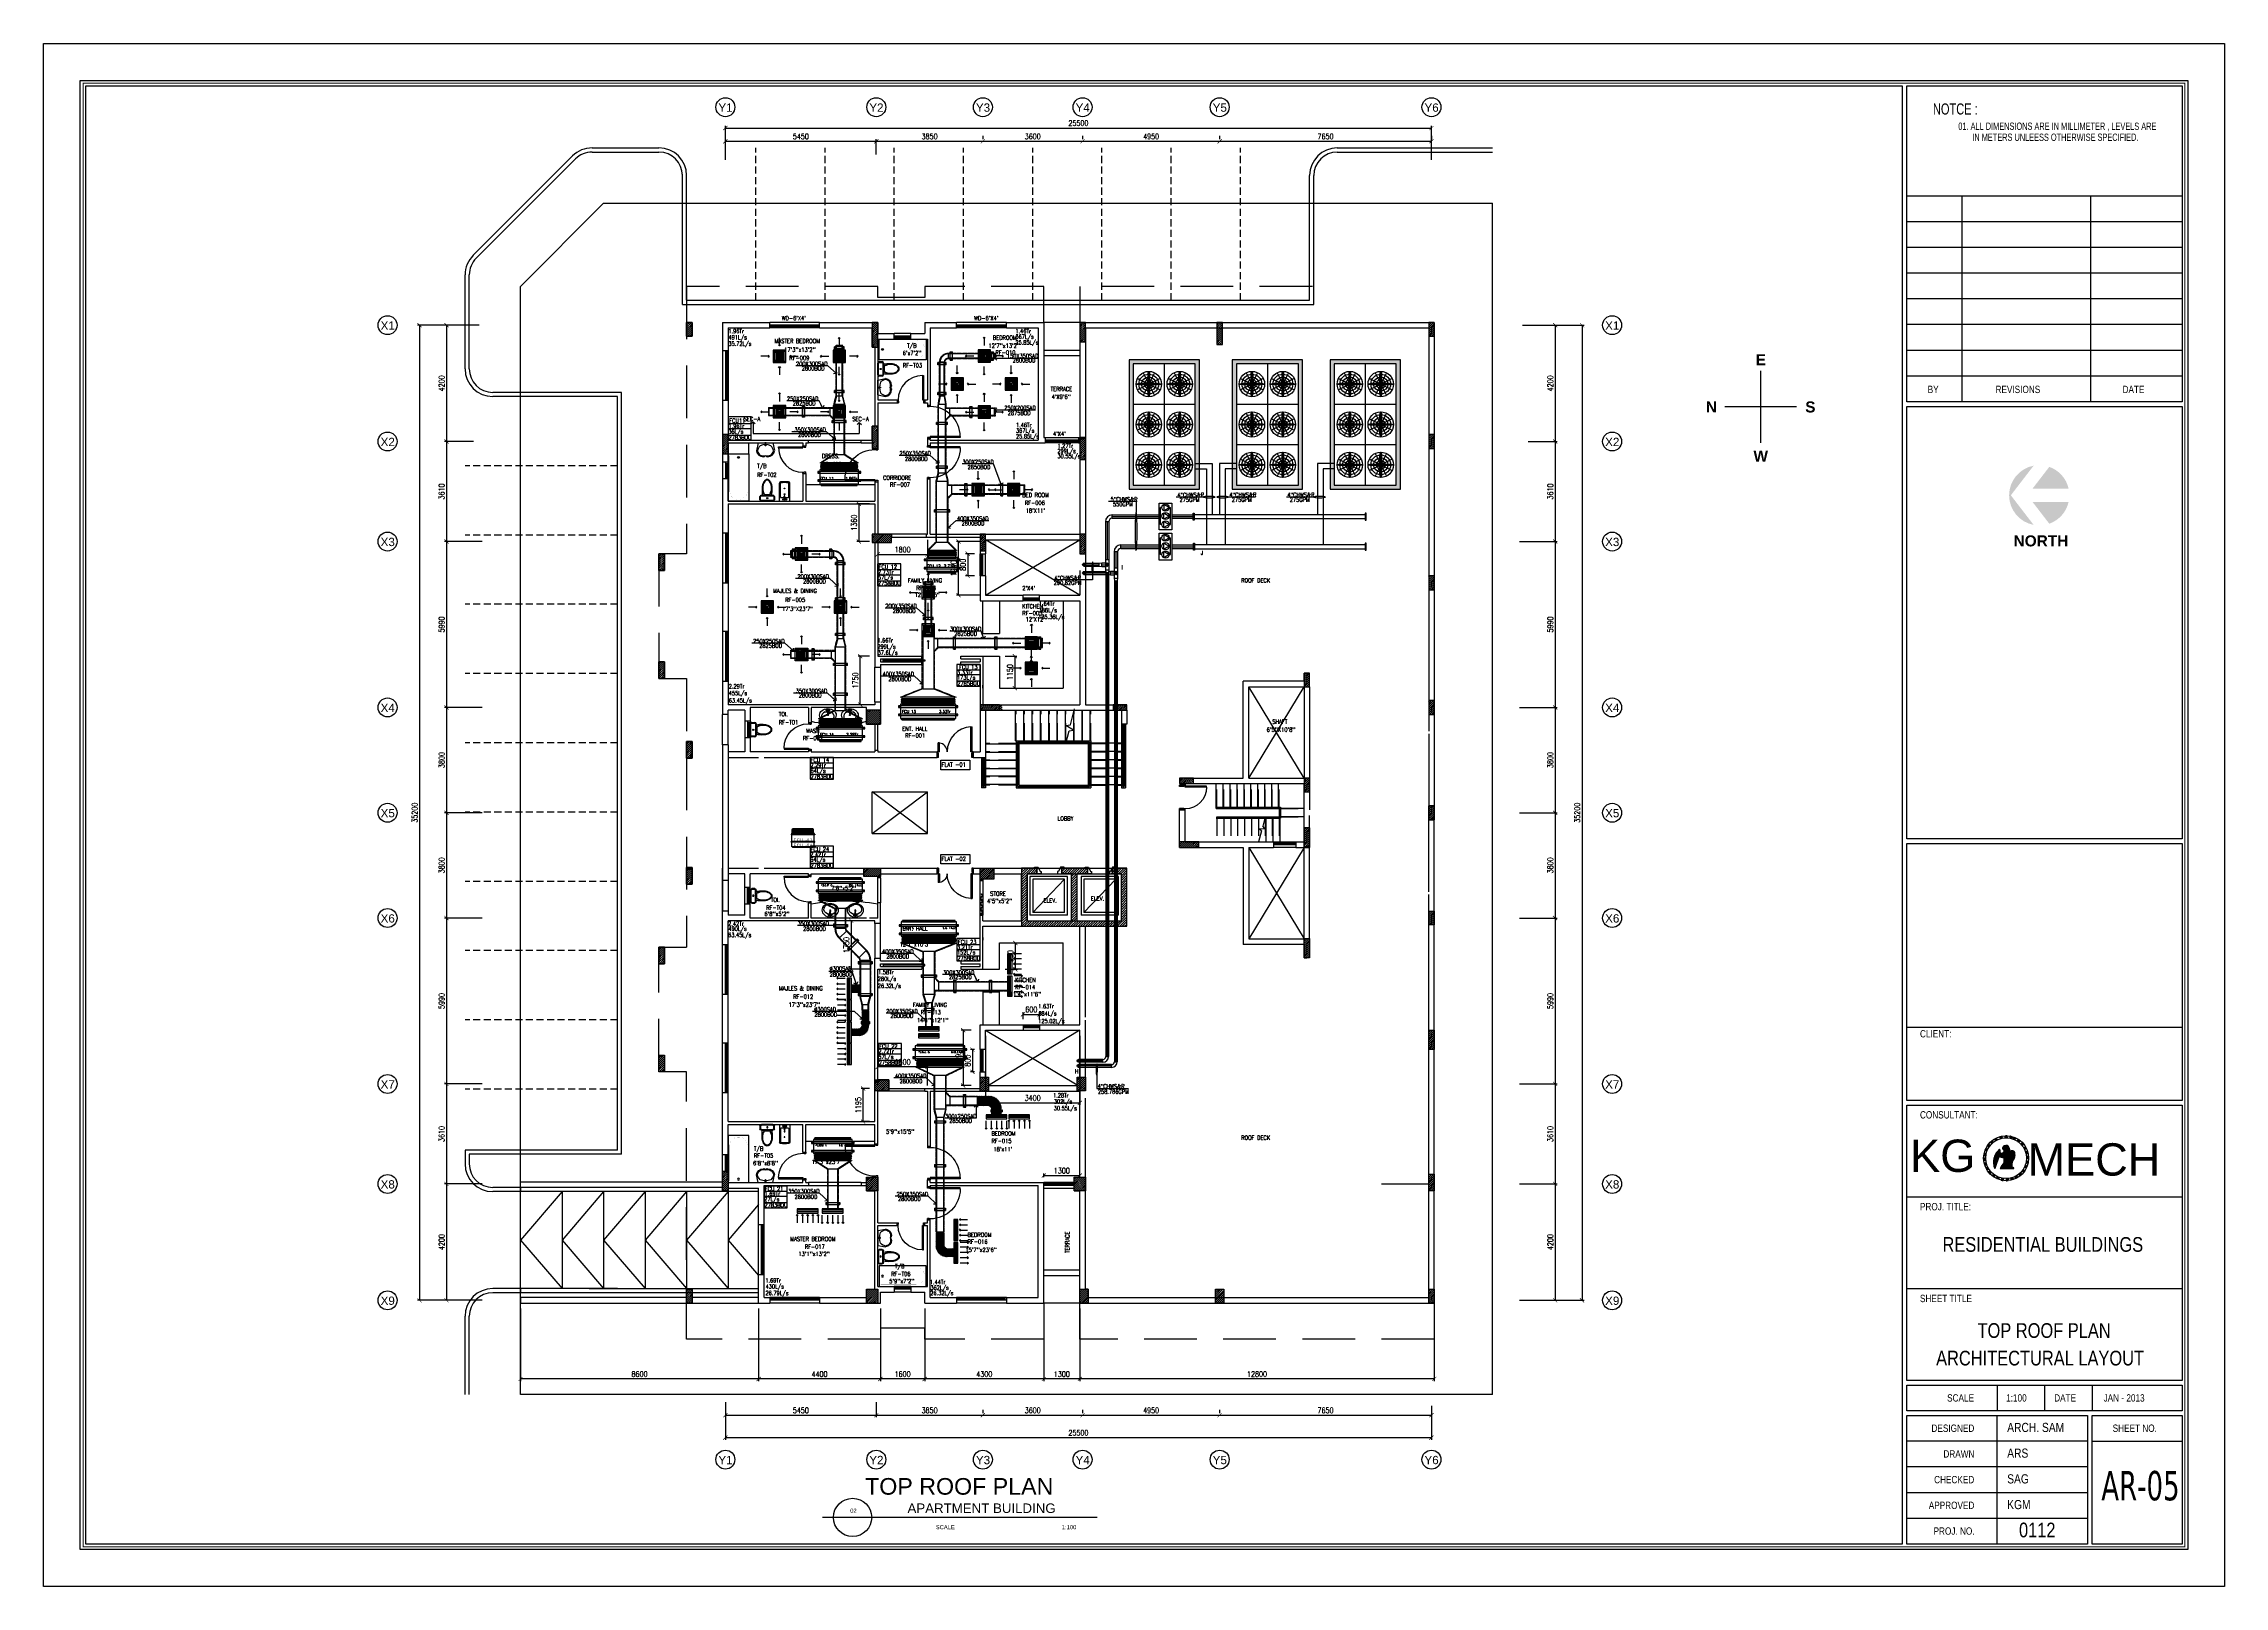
# Model space of a CAD drawing. Header units: millimetres. Extents: x -1288794 to 2153086, y -2701644 to -1335282.
# Drawn here: x 1800363 to 1879121, y -1518905 to -1463218 of the extents above; entities that cross this region are included whole.
import ezdxf
from ezdxf.enums import TextEntityAlignment as Align

# ---------------------------------------------------------------- set-up
doc = ezdxf.new("R2010")
doc.units = ezdxf.units.MM
doc.header["$LTSCALE"] = 100
doc.header["$PDMODE"] = 34
for name, pattern in [('CENTER', [50.8, 31.75, -6.35, 6.35, -6.35]), ('DASHED', [19.05, 12.7, -6.35]), ('DASHED2', [9.525, 6.35, -3.175]), ('HIDDEN', [9.525, 6.35, -3.175])]:
    doc.linetypes.add(name, pattern=pattern)
for name, color, linetype in [('A-ANNO-DIMS', 1, 'Continuous'), ('A-ANNO-SYMB', 33, 'Continuous'), ('A-ANNO-TEXT', 8, 'Continuous'), ('A-AREA', 8, 'CENTER'), ('A-DOOR', 4, 'Continuous'), ('A-FLOR-OVHD', 4, 'DASHED2'), ('A-FLOR-PFIX', 8, 'Continuous'), ('A-FLOR-SPCL', 8, 'Continuous'), ('A-FLOR-STRS', 8, 'Continuous'), ('A-GLAZ', 5, 'Continuous'), ('A-WALL-FULL', 8, 'Continuous'), ('AC- SUIPPOR', 7, 'HIDDEN'), ('AC-CHILLED WATER TEXT', 41, 'Continuous'), ('AC-CHR', 60, 'Continuous'), ('AC-CHS', 30, 'Continuous'), ('AC-HLTEXT', 100, 'Continuous'), ('AC-SAD', 3, 'Continuous'), ('AC-SAD TEXT', 3, 'Continuous'), ('AC-UNIT', 5, 'Continuous'), ('CHILLER Line', 4, 'Continuous'), ('FCU-AC', 160, 'Continuous'), ('HATCH', 251, 'Continuous'), ('L-WALK', 8, 'Continuous'), ('LINE', 1, 'Continuous'), ('LOGO LINE', 7, 'Continuous'), ('LOGO1LINE', 7, 'Continuous'), ('LOGOHATCH02', 8, 'Continuous'), ('M-HANGER', 30, 'Continuous'), ('RAD DIF', 10, 'Continuous'), ('RAD RIGHT', 1, 'Continuous'), ('RETURN GRILL RIGHT', 1, 'Continuous'), ('S-COL- HACT.', 9, 'Continuous'), ('S-COL.', 8, 'Continuous'), ('SAD RIGHT', 3, 'Continuous'), ('SUPPLY GRILL RIGHT', 3, 'Continuous'), ('TEXT', 4, 'Continuous'), ('TEXTO', 140, 'Continuous'), ('WALL', 42, 'Continuous')]:
    doc.layers.add(name, color=color, linetype=linetype)
doc.layers.add('INSULATION', color=1, linetype='Continuous', lineweight=5)
doc.styles.add('ISTILO', font='sanss___.ttf', dxfattribs={"width": 0.8, "height": 400})
doc.styles.add('MKL', font='swisse.ttf')
doc.styles.add('ROMAND', font='romand')
doc.styles.add('ROMANS', font='romans.shx', dxfattribs={"width": 0.8})
doc.styles.add('SANSSERIF', font='sas_____.pfb')
doc.styles.add('SANSSERIFBOLD', font='sasb____.pfb')
doc.styles.add('SIMPLEX', font='simplex.shx', dxfattribs={"width": 0.8})
doc.styles.add('STYLUS BT', font='stylu.ttf', dxfattribs={"width": 0.5})
doc.styles.add('TAHOMA', font='tahoma.ttf', dxfattribs={"width": 0.7})
doc.dimstyles.new('100 of DIM2', dxfattribs={"dimscale": 0, "dimtxt": 200, "dimasz": 150, "dimexe": 75, "dimexo": 200, "dimgap": 75, "dimtad": 1, "dimdec": 0, "dimrnd": 5, "dimzin": 0, "dimdsep": 46, "dimtxsty": 'ROMANS', "dimblk": 'ARCHTICK', "dimcen": 100, "dimclrd": 94, "dimclre": 94, "dimclrt": 2, "dimadec": 0, "dimazin": 0, "dimtfac": 1, "dimtdec": 0, "dimtofl": 0, "dimtmove": 2, "dimatfit": 3, "dimldrblk": 'OPEN90', "dimfxl": 75, "dimtolj": 1, "dimtzin": 0, "dimarcsym": 0})
pattern_1 = [(45, (2946940.44, -1108967.893), (-35.355339, 35.355339), [])]
pattern_2 = [(45, (2067480.445, -1509404.66), (-35.355339, 35.355339), [])]

# ---------------------------------------------------------------- blocks, each defined once
blk = doc.blocks.new('D-120-R1')
for p, q in [((-80, 1180), (-40, 1180)), ((-80, 1180), (-80, 100)), ((-40, 1180), (-40, 55)), ((-1200, 100), (-1160, 100)), ((-1200, 100), (-1200, 0)), ((-1160, 100), (-1160, 55)), ((-1160, 55), (-1150, 55)), ((-1150, 55), (-1150, 0)), ((-80, 100), (0, 100)), ((-50, 55), (-40, 55)), ((-50, 55), (-50, 0)), ((-50, 0), (0, 0)), ((0, 100), (0, 0)), ((-1200, 0), (-1150, 0))]:
    blk.add_line(p, q)
at = {"linetype": 'Continuous'}
blk.add_arc((-80, 100), 1080, 90, 180, dxfattribs=at)
blk = doc.blocks.new('D-100-R1')
for p, q in [((-80, 980), (-80, 100)), ((-80, 980), (-40, 980)), ((-40, 980), (-40, 55)), ((-1000, 100), (-1000, 0)), ((-1000, 100), (-960, 100)), ((-960, 100), (-960, 55)), ((-960, 55), (-950, 55)), ((-950, 55), (-950, 0)), ((-80, 100), (0, 100)), ((-50, 55), (-50, 0)), ((-50, 55), (-40, 55)), ((-50, 0), (0, 0)), ((0, 100), (0, 0)), ((-1000, 0), (-950, 0))]:
    blk.add_line(p, q)
at = {"linetype": 'Continuous'}
blk.add_arc((-80, 100), 880, 90, 180, dxfattribs=at)
blk = doc.blocks.new('WC-1')
for p, q in [((-210, 0), (210, 0)), ((-260, -160), (-260, -50)), ((-235, -160), (-235, -50)), ((-210, -25), (210, -25)), ((210, -185), (-210, -185)), ((210, -210), (-210, -210)), ((91, -223), (-91, -223)), ((86, -235), (-86, -235)), ((235, -50), (235, -160)), ((260, -50), (260, -160))]:
    blk.add_line(p, q)
for radius in [22.1, 17.1]:
    blk.add_circle((-6, -107), radius)
for centre, radius, start, end in [((-210, -50), 50, 90, 180), ((-210, -160), 50, 180, 270), ((-210, -50), 25, 90, 180), ((-210, -160), 25, 180, 270), ((722, -383), 904, 168.95288, 184.06317), ((352, -470), 532, 177.55413, 180), ((352, -470), 532, 180, 193.52342), ((352, -470), 520, 166.47658, 180), ((352, -470), 520, 180, 193.52342), ((178, -512), 353, 193.52342, 210.14139), ((352, -470), 507, 166.47658, 180), ((352, -470), 507, 180, 193.52342), ((178, -428), 341, 149.85861, 166.47658), ((178, -512), 341, 193.52342, 210.14139), ((178, -428), 328, 149.85861, 166.47658), ((178, -512), 328, 193.52342, 210.14139), ((69, -575), 226, 210.14139, 234.49716), ((69, -365), 214, 138.41516, 149.85861), ((69, -575), 214, 210.14139, 234.49716), ((69, -365), 201, 139.99435, 149.85861), ((69, -575), 201, 210.14139, 234.49716), ((0, -672), 108, 234.49716, 270), ((0, -672), 95.9, 234.49716, 270), ((0, -672), 83.4, 234.49716, 270), ((0, -672), 83.4, 270, 305.50284), ((0, -672), 95.9, 270, 305.50284), ((0, -672), 108, 270, 305.50284), ((-69, -575), 201, 305.50284, 329.85861), ((-69, -575), 214, 305.50284, 329.85861), ((-69, -575), 226, 305.50284, 329.85861), ((-69, -365), 201, 30.14139, 40.00565), ((-69, -365), 214, 30.14139, 41.58484), ((-178, -428), 328, 13.52342, 30.14139), ((-178, -512), 328, 329.85861, 346.47658), ((-178, -428), 341, 13.52342, 30.14139), ((-178, -512), 341, 329.85861, 346.47658), ((-178, -512), 353, 329.85861, 346.47658), ((-352, -470), 507, 360, 13.52342), ((-352, -470), 507, 346.47658, 360), ((-352, -470), 520, 360, 13.52342), ((-352, -470), 520, 346.47658, 360), ((-352, -470), 532, 346.47658, 360), ((-352, -470), 532, 360, 2.44587), ((210, -50), 50, 360, 90), ((210, -50), 25, 360, 90), ((210, -160), 25, 270, 360), ((210, -160), 50, 270, 360)]:
    blk.add_arc(centre, radius, start, end)
at = {"linetype": 'Continuous', "ltscale": 50}
blk.add_arc((-722, -383), 904, 355.93683, 11.04712, dxfattribs=at)
blk = doc.blocks.new('W-60')
for p, q in [((600, 100), (0, 100)), ((600, 0), (0, 0)), ((40, 0), (40, 100)), ((560, 100), (560, 0))]:
    blk.add_line(p, q)
at = {"linetype": 'Continuous'}
for p, q in [((560, 53), (40, 53)), ((560, 47), (40, 47))]:
    blk.add_line(p, q, dxfattribs=at)
blk = doc.blocks.new('BIDET-1')
for p, q in [((175, 0), (-175, 0)), ((-185, -10), (-185, -649)), ((-150, -155), (-150, -649)), ((-15, -125), (-120, -125)), ((-39, -59), (-69, -59)), ((-54, -44), (-54, -74)), ((-15, -54), (-15, -174)), ((12, -250), (-12, -250)), ((-9, -259), (9, -241)), ((-9, -241), (9, -259)), ((0, -238), (0, -262)), ((15, -54), (15, -174)), ((120, -125), (15, -125)), ((39, -59), (69, -59)), ((54, -44), (54, -74)), ((150, -155), (150, -649)), ((185, -10), (185, -649))]:
    blk.add_line(p, q)
for centre, radius in [((-54, -59), 25), ((-54, -59), 20), ((-54, -59), 15.2), ((-54, -59), 10.2), ((0, -250), 17.5), ((0, -250), 12.5), ((0, -457), 12.5), ((0, -457), 10), ((54, -59), 20), ((54, -59), 15.2), ((54, -59), 10.2)]:
    blk.add_circle(centre, radius)
for centre, radius, start, end in [((-175, -10), 10, 90, 180), ((175, -10), 10, 0, 90), ((-140, -649), 45, 180, 265.20622), ((-120, -155), 30, 90, 180), ((-140, -649), 10, 180, 265.20622), ((0, 1020), 1720, 265.20622, 274.79378), ((0, 1020), 1685, 265.20622, 274.79378), ((0, -54), 20, 318.59038, 221.40962), ((0, -54), 15, 0, 180), ((0, -174), 15, 180, 0), ((120, -155), 30, 0, 90), ((140, -649), 10, 274.79378, 0), ((140, -649), 45, 274.79378, 0)]:
    blk.add_arc(centre, radius, start, end)
blk = doc.blocks.new('LAV-4')
for p, q in [((-266, 0), (-322, -283)), ((-266, 0), (268, 0)), ((268, 0), (324, -280)), ((-48, -500), (-75, -500)), ((75, -500), (50, -500))]:
    blk.add_line(p, q)
for points in [[(-25, 0), (-25, -18), (25, -18), (25, 0)], [(-9, -20), (-9, -57), (8, -57), (8, -20)]]:
    blk.add_lwpolyline(points, close=True)
blk.add_circle((0, -91), 15.4)
for centre, radius, start, end in [((-75, -250), 250, 187.67842, 270), ((74, -366), 375, 135.33332, 167.14321), ((-75, -250), 220, 188.58141, 289.95234), ((0, -539), 477, 66.12608, 113.87396), ((1, -527), 55.9, 28.78265, 151.21735), ((75, -250), 220, 250.0878, 350.85148), ((50, -499), 0, 238.18833, 0), ((75, -250), 250, 270, 353.01209), ((-74, -366), 375, 12.51988, 44.66672)]:
    blk.add_arc(centre, radius, start, end)
blk = doc.blocks.new('BT-2')
blk.add_lwpolyline([(0, 750), (1700, 750), (1700, 0), (0, 0)], close=True)
at = {"const_width": 2}
blk.add_lwpolyline([(60, 690), (1340, 690, -0.414214), (1640, 390), (1640, 360, -0.414214), (1340, 60), (60, 60)], format="xyb", close=True, dxfattribs=at)
blk.add_circle((125, 375), 31.9)
blk = doc.blocks.new('W-180')
for p, q in [((1800, 100), (0, 100)), ((1800, 0), (0, 0)), ((40, 0), (40, 100)), ((1760, 100), (1760, 0))]:
    blk.add_line(p, q)
at = {"linetype": 'Continuous'}
for p, q in [((1760, 53), (40, 53)), ((1760, 47), (40, 47))]:
    blk.add_line(p, q, dxfattribs=at)
blk = doc.blocks.new('W-80')
for p, q in [((800, 100), (0, 100)), ((800, 0), (0, 0)), ((40, 0), (40, 100)), ((760, 100), (760, 0))]:
    blk.add_line(p, q)
at = {"linetype": 'Continuous'}
for p, q in [((760, 53), (40, 53)), ((760, 47), (40, 47))]:
    blk.add_line(p, q, dxfattribs=at)
blk = doc.blocks.new('D-130-R')
for p, q in [((1220, 200), (1220, 1100)), ((1220, 1100), (1260, 1100)), ((1260, 200), (1260, 1100)), ((0, 0), (0, 200)), ((80, 200), (0, 200)), ((50, 0), (0, 0)), ((80, 520), (40, 520)), ((40, 200), (40, 520)), ((40, 150), (40, 200)), ((50, 150), (40, 150)), ((50, 0), (50, 150)), ((80, 200), (80, 520)), ((1300, 200), (1220, 200)), ((1260, 150), (1250, 150)), ((1250, 0), (1250, 150)), ((1300, 0), (1250, 0)), ((1260, 150), (1260, 200)), ((1300, 0), (1300, 200))]:
    blk.add_line(p, q)
for centre, radius, start, end in [((1260, 200), 900, 92.54732, 180), ((40, 200), 320, 0, 82.81924)]:
    blk.add_arc(centre, radius, start, end)
blk = doc.blocks.new('W-120')
for p, q in [((1200, 100), (0, 100)), ((1200, 0), (0, 0)), ((40, 0), (40, 100)), ((1160, 100), (1160, 0))]:
    blk.add_line(p, q)
at = {"linetype": 'Continuous'}
for p, q in [((1160, 53), (40, 53)), ((1160, 47), (40, 47))]:
    blk.add_line(p, q, dxfattribs=at)
blk = doc.blocks.new('D-90-R')
for p, q in [((-80, 980), (-40, 980)), ((-80, 980), (-80, 200)), ((-40, 980), (-40, 155)), ((-900, 200), (-860, 200)), ((-900, 200), (-900, 0)), ((-860, 200), (-860, 155)), ((-860, 155), (-850, 155)), ((-850, 155), (-850, 0)), ((-80, 200), (0, 200)), ((-50, 155), (-40, 155)), ((-50, 155), (-50, 0)), ((-50, 0), (0, 0)), ((0, 200), (0, 0)), ((-900, 0), (-850, 0))]:
    blk.add_line(p, q)
at = {"linetype": 'Continuous'}
blk.add_arc((-80, 200), 780, 90, 180, dxfattribs=at)
blk = doc.blocks.new('LAV-2')
for p, q in [((-102, 330), (-23, 330)), ((-21, 393), (-55, 399)), ((-21, 369), (-55, 363)), ((-24, 385), (-49, 381)), ((-24, 377), (-49, 381)), ((-25, 381), (-13, 258)), ((-19, 381), (17, 381)), ((-1, 363), (-1, 399)), ((23, 381), (11, 257)), ((53, 399), (20, 393)), ((53, 363), (20, 369)), ((21, 329), (101, 329)), ((47, 381), (23, 385)), ((47, 381), (23, 376))]:
    blk.add_line(p, q)
for centre, radius in [((-1, 381), 24), ((-1, 381), 18), ((-1, 209), 18), ((-1, 209), 13.2)]:
    blk.add_circle(centre, radius)
blk.add_arc((-1, 257), 12, 179.80529, 359.80529)
for centre, major_axis, ratio in [((-1, 202), (-300, 1), 0.8), ((53, 381), (0.1, 18), 0.333333)]:
    blk.add_ellipse(centre, major_axis=major_axis, ratio=ratio)
blk.add_ellipse((-1, 166), major_axis=(-228, 1), ratio=0.8, start_param=5.174, end_param=10.533963)
at = {"extrusion": (0, 0, -1)}
blk.add_ellipse((-55, 381), major_axis=(0.1, 18), ratio=0.333333, dxfattribs=at)
for points, knots in [([(-55, 365), (-55, 366), (-55, 366), (-55, 366), (-55, 366), (-56, 367), (-56, 368), (-57, 370), (-57, 371), (-58, 374), (-58, 375), (-58, 379), (-58, 381), (-58, 386), (-58, 388), (-57, 392), (-57, 393), (-56, 394), (-56, 395), (-55, 396), (-55, 396), (-55, 396), (-55, 397), (-55, 397)], [3.378318, 3.378318, 3.378318, 3.378318, 3.519844, 3.519844, 3.66137, 3.66137, 3.925951, 3.925951, 4.190531, 4.190531, 4.455112, 4.455112, 4.86737, 4.86737, 5.279628, 5.279628, 5.565785, 5.565785, 5.785568, 5.785568, 5.957, 5.957, 6.04646, 6.04646, 6.04646, 6.04646]), ([(-55, 397), (-55, 397), (-54, 396), (-54, 396), (-54, 396), (-53, 395), (-53, 394), (-52, 392), (-52, 391), (-52, 388), (-51, 387), (-51, 383), (-51, 381), (-51, 376), (-52, 374), (-52, 370), (-53, 369), (-53, 368), (-54, 367), (-54, 366), (-54, 366), (-55, 366), (-55, 365), (-55, 365)], [0.236726, 0.236726, 0.236726, 0.236726, 0.378252, 0.378252, 0.519778, 0.519778, 0.784358, 0.784358, 1.048939, 1.048939, 1.313519, 1.313519, 1.725777, 1.725777, 2.138035, 2.138035, 2.424192, 2.424192, 2.643976, 2.643976, 2.815407, 2.815407, 2.904867, 2.904867, 2.904867, 2.904867]), ([(53, 396), (53, 396), (53, 396), (53, 396), (53, 395), (52, 394), (52, 394), (51, 392), (51, 390), (50, 388), (50, 386), (50, 383), (50, 380), (50, 376), (50, 373), (51, 370), (51, 369), (52, 367), (52, 367), (53, 366), (53, 365), (53, 365), (53, 365), (53, 365)], [0.236726, 0.236726, 0.236726, 0.236726, 0.378252, 0.378252, 0.519778, 0.519778, 0.784358, 0.784358, 1.048939, 1.048939, 1.313519, 1.313519, 1.725777, 1.725777, 2.138035, 2.138035, 2.424192, 2.424192, 2.643976, 2.643976, 2.815407, 2.815407, 2.904867, 2.904867, 2.904867, 2.904867]), ([(53, 365), (53, 365), (53, 365), (54, 366), (54, 366), (55, 367), (55, 368), (56, 370), (56, 371), (56, 373), (57, 375), (57, 379), (57, 381), (57, 386), (56, 388), (56, 391), (55, 392), (55, 394), (54, 395), (54, 396), (54, 396), (54, 396), (53, 396), (53, 396)], [3.378318, 3.378318, 3.378318, 3.378318, 3.519844, 3.519844, 3.66137, 3.66137, 3.925951, 3.925951, 4.190531, 4.190531, 4.455112, 4.455112, 4.86737, 4.86737, 5.279628, 5.279628, 5.565785, 5.565785, 5.785568, 5.785568, 5.957, 5.957, 6.04646, 6.04646, 6.04646, 6.04646])]:
    blk.add_open_spline(points, degree=3, knots=knots)
blk = doc.blocks.new('_ArchTick')
at = {"color": 0, "linetype": 'ByBlock', "const_width": 0.15}
blk.add_lwpolyline([(-0.5, -0.5), (0.5, 0.5)], dxfattribs=at)
blk = doc.blocks.new('*D475')
at = {"layer": 'A-ANNO-DIMS', "color": 94, "lineweight": -2, "ltscale": 3, "transparency": 16777216}
for p, q in [((1834285, -1466543), (1834285, -1466668)), ((1834285, -1466743), (1837885, -1466743)), ((1837885, -1466543), (1837885, -1466668))]:
    blk.add_line(p, q, dxfattribs=at)
at = {"layer": 'Defpoints', "color": 0, "ltscale": 3, "transparency": 16777216}
for p in [(1834285, -1466743), (1837885, -1466743), (1837885, -1466743)]:
    blk.add_point(p, dxfattribs=at)
at = {"layer": 'A-ANNO-DIMS', "color": 94, "lineweight": -2, "ltscale": 3, "transparency": 16777216, "xscale": 150, "yscale": 150, "zscale": 150, "rotation": 180}
blk.add_blockref('_ArchTick', (1834285, -1466743), dxfattribs=at)
at = {"layer": 'A-ANNO-DIMS', "color": 94, "lineweight": -2, "ltscale": 3, "transparency": 16777216, "xscale": 150, "yscale": 150, "zscale": 150}
blk.add_blockref('_ArchTick', (1837885, -1466743), dxfattribs=at)
at = {"layer": 'A-ANNO-DIMS', "color": 2, "ltscale": 3, "transparency": 16777216, "insert": (1836085, -1466568), "char_height": 200, "attachment_point": 5, "style": 'ROMANS'}
blk.add_mtext('\\A1;3600', dxfattribs=at)
blk = doc.blocks.new('_Open90')
at = {"color": 0, "linetype": 'ByBlock', "lineweight": -2}
for p, q in [((0, 0), (-1, 0)), ((-0.5, 0.5), (0, 0)), ((0, 0), (-0.5, -0.5))]:
    blk.add_line(p, q, dxfattribs=at)
blk = doc.blocks.new('*D476')
at = {"layer": 'A-ANNO-DIMS', "color": 94, "lineweight": -2, "ltscale": 3, "transparency": 16777216}
for p, q in [((1842835, -1466543), (1842835, -1466668)), ((1842835, -1466743), (1850485, -1466743)), ((1850485, -1466543), (1850485, -1466668))]:
    blk.add_line(p, q, dxfattribs=at)
at = {"layer": 'Defpoints', "color": 0, "ltscale": 3, "transparency": 16777216}
for p in [(1842835, -1466743), (1850485, -1466743), (1850485, -1466743)]:
    blk.add_point(p, dxfattribs=at)
at = {"layer": 'A-ANNO-DIMS', "color": 94, "lineweight": -2, "ltscale": 3, "transparency": 16777216, "xscale": 150, "yscale": 150, "zscale": 150, "rotation": 180}
blk.add_blockref('_ArchTick', (1842835, -1466743), dxfattribs=at)
at = {"layer": 'A-ANNO-DIMS', "color": 94, "lineweight": -2, "ltscale": 3, "transparency": 16777216, "xscale": 150, "yscale": 150, "zscale": 150}
blk.add_blockref('_ArchTick', (1850485, -1466743), dxfattribs=at)
at = {"layer": 'A-ANNO-DIMS', "color": 2, "ltscale": 3, "transparency": 16777216, "insert": (1846660, -1466568), "char_height": 200, "attachment_point": 5, "style": 'ROMANS'}
blk.add_mtext('\\A1;7650', dxfattribs=at)
blk = doc.blocks.new('*D477')
at = {"layer": 'A-ANNO-DIMS', "color": 94, "lineweight": -2, "ltscale": 3, "transparency": 16777216}
for p, q in [((1824985, -1467218), (1824985, -1466668)), ((1824985, -1466743), (1830435, -1466743)), ((1830435, -1467218), (1830435, -1466668))]:
    blk.add_line(p, q, dxfattribs=at)
at = {"layer": 'Defpoints', "color": 0, "ltscale": 3, "transparency": 16777216}
for p in [(1830435, -1466743), (1824985, -1467418), (1830435, -1467418)]:
    blk.add_point(p, dxfattribs=at)
at = {"layer": 'A-ANNO-DIMS', "color": 94, "lineweight": -2, "ltscale": 3, "transparency": 16777216, "xscale": 150, "yscale": 150, "zscale": 150, "rotation": 180}
blk.add_blockref('_ArchTick', (1824985, -1466743), dxfattribs=at)
at = {"layer": 'A-ANNO-DIMS', "color": 94, "lineweight": -2, "ltscale": 3, "transparency": 16777216, "xscale": 150, "yscale": 150, "zscale": 150}
blk.add_blockref('_ArchTick', (1830435, -1466743), dxfattribs=at)
at = {"layer": 'A-ANNO-DIMS', "color": 2, "ltscale": 3, "transparency": 16777216, "insert": (1827710, -1466568), "char_height": 200, "attachment_point": 5, "style": 'ROMANS'}
blk.add_mtext('\\A1;5450', dxfattribs=at)
blk = doc.blocks.new('*D478')
at = {"layer": 'A-ANNO-DIMS', "color": 94, "lineweight": -2, "ltscale": 3, "transparency": 16777216}
for p, q in [((1830435, -1467218), (1830435, -1466668)), ((1830435, -1466743), (1834285, -1466743)), ((1834285, -1466543), (1834285, -1466668))]:
    blk.add_line(p, q, dxfattribs=at)
at = {"layer": 'Defpoints', "color": 0, "ltscale": 3, "transparency": 16777216}
for p in [(1834285, -1466743), (1834285, -1466743), (1830435, -1467418)]:
    blk.add_point(p, dxfattribs=at)
at = {"layer": 'A-ANNO-DIMS', "color": 94, "lineweight": -2, "ltscale": 3, "transparency": 16777216, "xscale": 150, "yscale": 150, "zscale": 150, "rotation": 180}
blk.add_blockref('_ArchTick', (1830435, -1466743), dxfattribs=at)
at = {"layer": 'A-ANNO-DIMS', "color": 94, "lineweight": -2, "ltscale": 3, "transparency": 16777216, "xscale": 150, "yscale": 150, "zscale": 150}
blk.add_blockref('_ArchTick', (1834285, -1466743), dxfattribs=at)
at = {"layer": 'A-ANNO-DIMS', "color": 2, "ltscale": 3, "transparency": 16777216, "insert": (1832360, -1466568), "char_height": 200, "attachment_point": 5, "style": 'ROMANS'}
blk.add_mtext('\\A1;3850', dxfattribs=at)
blk = doc.blocks.new('*D479')
at = {"layer": 'A-ANNO-DIMS', "color": 94, "lineweight": -2, "ltscale": 3, "transparency": 16777216}
for p, q in [((1837885, -1466543), (1837885, -1466668)), ((1837885, -1466743), (1842835, -1466743)), ((1842835, -1466543), (1842835, -1466668))]:
    blk.add_line(p, q, dxfattribs=at)
at = {"layer": 'Defpoints', "color": 0, "ltscale": 3, "transparency": 16777216}
for p in [(1837885, -1466743), (1842835, -1466743), (1842835, -1466743)]:
    blk.add_point(p, dxfattribs=at)
at = {"layer": 'A-ANNO-DIMS', "color": 94, "lineweight": -2, "ltscale": 3, "transparency": 16777216, "xscale": 150, "yscale": 150, "zscale": 150, "rotation": 180}
blk.add_blockref('_ArchTick', (1837885, -1466743), dxfattribs=at)
at = {"layer": 'A-ANNO-DIMS', "color": 94, "lineweight": -2, "ltscale": 3, "transparency": 16777216, "xscale": 150, "yscale": 150, "zscale": 150}
blk.add_blockref('_ArchTick', (1842835, -1466743), dxfattribs=at)
at = {"layer": 'A-ANNO-DIMS', "color": 2, "ltscale": 3, "transparency": 16777216, "insert": (1840360, -1466568), "char_height": 200, "attachment_point": 5, "style": 'ROMANS'}
blk.add_mtext('\\A1;4950', dxfattribs=at)
blk = doc.blocks.new('*D480')
at = {"layer": 'A-ANNO-DIMS', "color": 94, "lineweight": -2, "ltscale": 3, "transparency": 16777216}
for p, q in [((1824985, -1467413), (1824985, -1466188)), ((1824985, -1466263), (1850485, -1466263)), ((1850485, -1467413), (1850485, -1466188))]:
    blk.add_line(p, q, dxfattribs=at)
at = {"layer": 'Defpoints', "color": 0, "ltscale": 3, "transparency": 16777216}
for p in [(1850485, -1466263), (1824985, -1467613), (1850485, -1467613)]:
    blk.add_point(p, dxfattribs=at)
at = {"layer": 'A-ANNO-DIMS', "color": 94, "lineweight": -2, "ltscale": 3, "transparency": 16777216, "xscale": 150, "yscale": 150, "zscale": 150, "rotation": 180}
blk.add_blockref('_ArchTick', (1824985, -1466263), dxfattribs=at)
at = {"layer": 'A-ANNO-DIMS', "color": 94, "lineweight": -2, "ltscale": 3, "transparency": 16777216, "xscale": 150, "yscale": 150, "zscale": 150}
blk.add_blockref('_ArchTick', (1850485, -1466263), dxfattribs=at)
at = {"layer": 'A-ANNO-DIMS', "color": 2, "ltscale": 3, "transparency": 16777216, "insert": (1837735, -1466088), "char_height": 200, "attachment_point": 5, "style": 'ROMANS'}
blk.add_mtext('\\A1;25500', dxfattribs=at)
blk = doc.blocks.new('*D481')
at = {"layer": 'A-ANNO-DIMS', "color": 94, "lineweight": -2, "ltscale": 3, "transparency": 16777216}
for p, q in [((1853768, -1473380), (1855998, -1473380)), ((1855923, -1473380), (1855923, -1508580)), ((1853768, -1508580), (1855998, -1508580))]:
    blk.add_line(p, q, dxfattribs=at)
at = {"layer": 'Defpoints', "color": 0, "ltscale": 3, "transparency": 16777216}
for p in [(1853568, -1473380), (1853568, -1508580), (1855923, -1508580)]:
    blk.add_point(p, dxfattribs=at)
at = {"layer": 'A-ANNO-DIMS', "color": 94, "lineweight": -2, "ltscale": 3, "transparency": 16777216, "xscale": 150, "yscale": 150, "zscale": 150}
for p, rotation in [((1855923, -1473380), 90), ((1855923, -1508580), 270)]:
    blk.add_blockref('_ArchTick', p, dxfattribs=dict(at, rotation=rotation))
at = {"layer": 'A-ANNO-DIMS', "color": 2, "ltscale": 3, "transparency": 16777216, "insert": (1855748, -1490980), "char_height": 200, "attachment_point": 5, "rotation": 90, "style": 'ROMANS'}
blk.add_mtext('\\A1;35200', dxfattribs=at)
blk = doc.blocks.new('*D482')
at = {"layer": 'A-ANNO-DIMS', "color": 94, "lineweight": -2, "ltscale": 3, "transparency": 16777216}
for p, q in [((1853973, -1473380), (1855026, -1473380)), ((1854951, -1473380), (1854951, -1477580)), ((1853973, -1477580), (1855026, -1477580))]:
    blk.add_line(p, q, dxfattribs=at)
at = {"layer": 'Defpoints', "color": 0, "ltscale": 3, "transparency": 16777216}
for p in [(1853773, -1473380), (1853773, -1477580), (1854951, -1477580)]:
    blk.add_point(p, dxfattribs=at)
at = {"layer": 'A-ANNO-DIMS', "color": 94, "lineweight": -2, "ltscale": 3, "transparency": 16777216, "xscale": 150, "yscale": 150, "zscale": 150}
for p, rotation in [((1854951, -1473380), 90), ((1854951, -1477580), 270)]:
    blk.add_blockref('_ArchTick', p, dxfattribs=dict(at, rotation=rotation))
at = {"layer": 'A-ANNO-DIMS', "color": 2, "ltscale": 3, "transparency": 16777216, "insert": (1854776, -1475480), "char_height": 200, "attachment_point": 5, "rotation": 90, "style": 'ROMANS'}
blk.add_mtext('\\A1;4200', dxfattribs=at)
blk = doc.blocks.new('*D483')
at = {"layer": 'A-ANNO-DIMS', "color": 94, "lineweight": -2, "ltscale": 3, "transparency": 16777216}
for p, q in [((1853973, -1477580), (1855026, -1477580)), ((1854951, -1477580), (1854951, -1481190)), ((1853659, -1481190), (1855026, -1481190))]:
    blk.add_line(p, q, dxfattribs=at)
at = {"layer": 'Defpoints', "color": 0, "ltscale": 3, "transparency": 16777216}
for p in [(1853773, -1477580), (1853459, -1481190), (1854951, -1481190)]:
    blk.add_point(p, dxfattribs=at)
at = {"layer": 'A-ANNO-DIMS', "color": 94, "lineweight": -2, "ltscale": 3, "transparency": 16777216, "xscale": 150, "yscale": 150, "zscale": 150}
for p, rotation in [((1854951, -1477580), 90), ((1854951, -1481190), 270)]:
    blk.add_blockref('_ArchTick', p, dxfattribs=dict(at, rotation=rotation))
at = {"layer": 'A-ANNO-DIMS', "color": 2, "ltscale": 3, "transparency": 16777216, "insert": (1854776, -1479385), "char_height": 200, "attachment_point": 5, "rotation": 90, "style": 'ROMANS'}
blk.add_mtext('\\A1;3610', dxfattribs=at)
blk = doc.blocks.new('*D484')
at = {"layer": 'A-ANNO-DIMS', "color": 94, "lineweight": -2, "ltscale": 3, "transparency": 16777216}
for p, q in [((1853659, -1481190), (1855026, -1481190)), ((1854951, -1481190), (1854951, -1487180)), ((1853659, -1487180), (1855026, -1487180))]:
    blk.add_line(p, q, dxfattribs=at)
at = {"layer": 'Defpoints', "color": 0, "ltscale": 3, "transparency": 16777216}
for p in [(1853459, -1481190), (1853459, -1487180), (1854951, -1487180)]:
    blk.add_point(p, dxfattribs=at)
at = {"layer": 'A-ANNO-DIMS', "color": 94, "lineweight": -2, "ltscale": 3, "transparency": 16777216, "xscale": 150, "yscale": 150, "zscale": 150}
for p, rotation in [((1854951, -1481190), 90), ((1854951, -1487180), 270)]:
    blk.add_blockref('_ArchTick', p, dxfattribs=dict(at, rotation=rotation))
at = {"layer": 'A-ANNO-DIMS', "color": 2, "ltscale": 3, "transparency": 16777216, "insert": (1854776, -1484185), "char_height": 200, "attachment_point": 5, "rotation": 90, "style": 'ROMANS'}
blk.add_mtext('\\A1;5990', dxfattribs=at)
blk = doc.blocks.new('*D485')
at = {"layer": 'A-ANNO-DIMS', "color": 94, "lineweight": -2, "ltscale": 3, "transparency": 16777216}
for p, q in [((1853659, -1487180), (1855026, -1487180)), ((1854951, -1487180), (1854951, -1490980)), ((1853659, -1490980), (1855026, -1490980))]:
    blk.add_line(p, q, dxfattribs=at)
at = {"layer": 'Defpoints', "color": 0, "ltscale": 3, "transparency": 16777216}
for p in [(1853459, -1487180), (1853459, -1490980), (1854951, -1490980)]:
    blk.add_point(p, dxfattribs=at)
at = {"layer": 'A-ANNO-DIMS', "color": 94, "lineweight": -2, "ltscale": 3, "transparency": 16777216, "xscale": 150, "yscale": 150, "zscale": 150}
for p, rotation in [((1854951, -1487180), 90), ((1854951, -1490980), 270)]:
    blk.add_blockref('_ArchTick', p, dxfattribs=dict(at, rotation=rotation))
at = {"layer": 'A-ANNO-DIMS', "color": 2, "ltscale": 3, "transparency": 16777216, "insert": (1854776, -1489080), "char_height": 200, "attachment_point": 5, "rotation": 90, "style": 'ROMANS'}
blk.add_mtext('\\A1;3800', dxfattribs=at)
blk = doc.blocks.new('*D486')
at = {"layer": 'A-ANNO-DIMS', "color": 94, "lineweight": -2, "ltscale": 3, "transparency": 16777216}
for p, q in [((1853659, -1490980), (1855026, -1490980)), ((1854951, -1490980), (1854951, -1494780)), ((1853659, -1494780), (1855026, -1494780))]:
    blk.add_line(p, q, dxfattribs=at)
at = {"layer": 'Defpoints', "color": 0, "ltscale": 3, "transparency": 16777216}
for p in [(1853459, -1490980), (1853459, -1494780), (1854951, -1494780)]:
    blk.add_point(p, dxfattribs=at)
at = {"layer": 'A-ANNO-DIMS', "color": 94, "lineweight": -2, "ltscale": 3, "transparency": 16777216, "xscale": 150, "yscale": 150, "zscale": 150}
for p, rotation in [((1854951, -1490980), 90), ((1854951, -1494780), 270)]:
    blk.add_blockref('_ArchTick', p, dxfattribs=dict(at, rotation=rotation))
at = {"layer": 'A-ANNO-DIMS', "color": 2, "ltscale": 3, "transparency": 16777216, "insert": (1854776, -1492880), "char_height": 200, "attachment_point": 5, "rotation": 90, "style": 'ROMANS'}
blk.add_mtext('\\A1;3800', dxfattribs=at)
blk = doc.blocks.new('*D487')
at = {"layer": 'A-ANNO-DIMS', "color": 94, "lineweight": -2, "ltscale": 3, "transparency": 16777216}
for p, q in [((1853659, -1494780), (1855026, -1494780)), ((1854951, -1494780), (1854951, -1500770)), ((1853659, -1500770), (1855026, -1500770))]:
    blk.add_line(p, q, dxfattribs=at)
at = {"layer": 'Defpoints', "color": 0, "ltscale": 3, "transparency": 16777216}
for p in [(1853459, -1494780), (1853459, -1500770), (1854951, -1500770)]:
    blk.add_point(p, dxfattribs=at)
at = {"layer": 'A-ANNO-DIMS', "color": 94, "lineweight": -2, "ltscale": 3, "transparency": 16777216, "xscale": 150, "yscale": 150, "zscale": 150}
for p, rotation in [((1854951, -1494780), 90), ((1854951, -1500770), 270)]:
    blk.add_blockref('_ArchTick', p, dxfattribs=dict(at, rotation=rotation))
at = {"layer": 'A-ANNO-DIMS', "color": 2, "ltscale": 3, "transparency": 16777216, "insert": (1854776, -1497775), "char_height": 200, "attachment_point": 5, "rotation": 90, "style": 'ROMANS'}
blk.add_mtext('\\A1;5990', dxfattribs=at)
blk = doc.blocks.new('*D488')
at = {"layer": 'A-ANNO-DIMS', "color": 94, "lineweight": -2, "ltscale": 3, "transparency": 16777216}
for p, q in [((1853659, -1500770), (1855026, -1500770)), ((1854951, -1500770), (1854951, -1504380)), ((1853659, -1504380), (1855026, -1504380))]:
    blk.add_line(p, q, dxfattribs=at)
at = {"layer": 'Defpoints', "color": 0, "ltscale": 3, "transparency": 16777216}
for p in [(1853459, -1500770), (1853459, -1504380), (1854951, -1504380)]:
    blk.add_point(p, dxfattribs=at)
at = {"layer": 'A-ANNO-DIMS', "color": 94, "lineweight": -2, "ltscale": 3, "transparency": 16777216, "xscale": 150, "yscale": 150, "zscale": 150}
for p, rotation in [((1854951, -1500770), 90), ((1854951, -1504380), 270)]:
    blk.add_blockref('_ArchTick', p, dxfattribs=dict(at, rotation=rotation))
at = {"layer": 'A-ANNO-DIMS', "color": 2, "ltscale": 3, "transparency": 16777216, "insert": (1854776, -1502575), "char_height": 200, "attachment_point": 5, "rotation": 90, "style": 'ROMANS'}
blk.add_mtext('\\A1;3610', dxfattribs=at)
blk = doc.blocks.new('*D489')
at = {"layer": 'A-ANNO-DIMS', "color": 94, "lineweight": -2, "ltscale": 3, "transparency": 16777216}
for p, q in [((1853659, -1504380), (1855026, -1504380)), ((1854951, -1504380), (1854951, -1508580)), ((1853659, -1508580), (1855026, -1508580))]:
    blk.add_line(p, q, dxfattribs=at)
at = {"layer": 'Defpoints', "color": 0, "ltscale": 3, "transparency": 16777216}
for p in [(1853459, -1504380), (1853459, -1508580), (1854951, -1508580)]:
    blk.add_point(p, dxfattribs=at)
at = {"layer": 'A-ANNO-DIMS', "color": 94, "lineweight": -2, "ltscale": 3, "transparency": 16777216, "xscale": 150, "yscale": 150, "zscale": 150}
for p, rotation in [((1854951, -1504380), 90), ((1854951, -1508580), 270)]:
    blk.add_blockref('_ArchTick', p, dxfattribs=dict(at, rotation=rotation))
at = {"layer": 'A-ANNO-DIMS', "color": 2, "ltscale": 3, "transparency": 16777216, "insert": (1854776, -1506480), "char_height": 200, "attachment_point": 5, "rotation": 90, "style": 'ROMANS'}
blk.add_mtext('\\A1;4200', dxfattribs=at)
blk = doc.blocks.new('*D490')
at = {"layer": 'A-ANNO-DIMS', "color": 94, "lineweight": -2, "ltscale": 3, "transparency": 16777216}
for p, q in [((1816095, -1473380), (1813865, -1473380)), ((1813940, -1473380), (1813940, -1508580)), ((1816095, -1508580), (1813865, -1508580))]:
    blk.add_line(p, q, dxfattribs=at)
at = {"layer": 'Defpoints', "color": 0, "ltscale": 3, "transparency": 16777216}
for p in [(1816295, -1473380), (1813940, -1508580), (1816295, -1508580)]:
    blk.add_point(p, dxfattribs=at)
at = {"layer": 'A-ANNO-DIMS', "color": 94, "lineweight": -2, "ltscale": 3, "transparency": 16777216, "xscale": 150, "yscale": 150, "zscale": 150}
for p, rotation in [((1813940, -1473380), 90), ((1813940, -1508580), 270)]:
    blk.add_blockref('_ArchTick', p, dxfattribs=dict(at, rotation=rotation))
at = {"layer": 'A-ANNO-DIMS', "color": 2, "ltscale": 3, "transparency": 16777216, "insert": (1813765, -1490980), "char_height": 200, "attachment_point": 5, "rotation": 90, "style": 'ROMANS'}
blk.add_mtext('\\A1;35200', dxfattribs=at)
blk = doc.blocks.new('*D491')
at = {"layer": 'A-ANNO-DIMS', "color": 94, "lineweight": -2, "ltscale": 3, "transparency": 16777216}
for p, q in [((1815890, -1473380), (1814837, -1473380)), ((1814912, -1473380), (1814912, -1477580)), ((1815890, -1477580), (1814837, -1477580))]:
    blk.add_line(p, q, dxfattribs=at)
at = {"layer": 'Defpoints', "color": 0, "ltscale": 3, "transparency": 16777216}
for p in [(1816090, -1473380), (1814912, -1477580), (1816090, -1477580)]:
    blk.add_point(p, dxfattribs=at)
at = {"layer": 'A-ANNO-DIMS', "color": 94, "lineweight": -2, "ltscale": 3, "transparency": 16777216, "xscale": 150, "yscale": 150, "zscale": 150}
for p, rotation in [((1814912, -1473380), 90), ((1814912, -1477580), 270)]:
    blk.add_blockref('_ArchTick', p, dxfattribs=dict(at, rotation=rotation))
at = {"layer": 'A-ANNO-DIMS', "color": 2, "ltscale": 3, "transparency": 16777216, "insert": (1814737, -1475480), "char_height": 200, "attachment_point": 5, "rotation": 90, "style": 'ROMANS'}
blk.add_mtext('\\A1;4200', dxfattribs=at)
blk = doc.blocks.new('*D492')
at = {"layer": 'A-ANNO-DIMS', "color": 94, "lineweight": -2, "ltscale": 3, "transparency": 16777216}
for p, q in [((1815890, -1477580), (1814837, -1477580)), ((1814912, -1477580), (1814912, -1481190)), ((1816204, -1481190), (1814837, -1481190))]:
    blk.add_line(p, q, dxfattribs=at)
at = {"layer": 'Defpoints', "color": 0, "ltscale": 3, "transparency": 16777216}
for p in [(1816090, -1477580), (1814912, -1481190), (1816404, -1481190)]:
    blk.add_point(p, dxfattribs=at)
at = {"layer": 'A-ANNO-DIMS', "color": 94, "lineweight": -2, "ltscale": 3, "transparency": 16777216, "xscale": 150, "yscale": 150, "zscale": 150}
for p, rotation in [((1814912, -1477580), 90), ((1814912, -1481190), 270)]:
    blk.add_blockref('_ArchTick', p, dxfattribs=dict(at, rotation=rotation))
at = {"layer": 'A-ANNO-DIMS', "color": 2, "ltscale": 3, "transparency": 16777216, "insert": (1814737, -1479385), "char_height": 200, "attachment_point": 5, "rotation": 90, "style": 'ROMANS'}
blk.add_mtext('\\A1;3610', dxfattribs=at)
blk = doc.blocks.new('*D493')
at = {"layer": 'A-ANNO-DIMS', "color": 94, "lineweight": -2, "ltscale": 3, "transparency": 16777216}
for p, q in [((1816204, -1481190), (1814837, -1481190)), ((1814912, -1481190), (1814912, -1487180)), ((1816204, -1487180), (1814837, -1487180))]:
    blk.add_line(p, q, dxfattribs=at)
at = {"layer": 'Defpoints', "color": 0, "ltscale": 3, "transparency": 16777216}
for p in [(1816404, -1481190), (1814912, -1487180), (1816404, -1487180)]:
    blk.add_point(p, dxfattribs=at)
at = {"layer": 'A-ANNO-DIMS', "color": 94, "lineweight": -2, "ltscale": 3, "transparency": 16777216, "xscale": 150, "yscale": 150, "zscale": 150}
for p, rotation in [((1814912, -1481190), 90), ((1814912, -1487180), 270)]:
    blk.add_blockref('_ArchTick', p, dxfattribs=dict(at, rotation=rotation))
at = {"layer": 'A-ANNO-DIMS', "color": 2, "ltscale": 3, "transparency": 16777216, "insert": (1814737, -1484185), "char_height": 200, "attachment_point": 5, "rotation": 90, "style": 'ROMANS'}
blk.add_mtext('\\A1;5990', dxfattribs=at)
blk = doc.blocks.new('*D494')
at = {"layer": 'A-ANNO-DIMS', "color": 94, "lineweight": -2, "ltscale": 3, "transparency": 16777216}
for p, q in [((1816204, -1487180), (1814837, -1487180)), ((1814912, -1487180), (1814912, -1490980)), ((1816204, -1490980), (1814837, -1490980))]:
    blk.add_line(p, q, dxfattribs=at)
at = {"layer": 'Defpoints', "color": 0, "ltscale": 3, "transparency": 16777216}
for p in [(1816404, -1487180), (1814912, -1490980), (1816404, -1490980)]:
    blk.add_point(p, dxfattribs=at)
at = {"layer": 'A-ANNO-DIMS', "color": 94, "lineweight": -2, "ltscale": 3, "transparency": 16777216, "xscale": 150, "yscale": 150, "zscale": 150}
for p, rotation in [((1814912, -1487180), 90), ((1814912, -1490980), 270)]:
    blk.add_blockref('_ArchTick', p, dxfattribs=dict(at, rotation=rotation))
at = {"layer": 'A-ANNO-DIMS', "color": 2, "ltscale": 3, "transparency": 16777216, "insert": (1814737, -1489080), "char_height": 200, "attachment_point": 5, "rotation": 90, "style": 'ROMANS'}
blk.add_mtext('\\A1;3800', dxfattribs=at)
blk = doc.blocks.new('*D495')
at = {"layer": 'A-ANNO-DIMS', "color": 94, "lineweight": -2, "ltscale": 3, "transparency": 16777216}
for p, q in [((1816204, -1490980), (1814837, -1490980)), ((1814912, -1490980), (1814912, -1494780)), ((1816204, -1494780), (1814837, -1494780))]:
    blk.add_line(p, q, dxfattribs=at)
at = {"layer": 'Defpoints', "color": 0, "ltscale": 3, "transparency": 16777216}
for p in [(1816404, -1490980), (1814912, -1494780), (1816404, -1494780)]:
    blk.add_point(p, dxfattribs=at)
at = {"layer": 'A-ANNO-DIMS', "color": 94, "lineweight": -2, "ltscale": 3, "transparency": 16777216, "xscale": 150, "yscale": 150, "zscale": 150}
for p, rotation in [((1814912, -1490980), 90), ((1814912, -1494780), 270)]:
    blk.add_blockref('_ArchTick', p, dxfattribs=dict(at, rotation=rotation))
at = {"layer": 'A-ANNO-DIMS', "color": 2, "ltscale": 3, "transparency": 16777216, "insert": (1814737, -1492880), "char_height": 200, "attachment_point": 5, "rotation": 90, "style": 'ROMANS'}
blk.add_mtext('\\A1;3800', dxfattribs=at)
blk = doc.blocks.new('*D496')
at = {"layer": 'A-ANNO-DIMS', "color": 94, "lineweight": -2, "ltscale": 3, "transparency": 16777216}
for p, q in [((1816204, -1494780), (1814837, -1494780)), ((1814912, -1494780), (1814912, -1500770)), ((1816204, -1500770), (1814837, -1500770))]:
    blk.add_line(p, q, dxfattribs=at)
at = {"layer": 'Defpoints', "color": 0, "ltscale": 3, "transparency": 16777216}
for p in [(1816404, -1494780), (1814912, -1500770), (1816404, -1500770)]:
    blk.add_point(p, dxfattribs=at)
at = {"layer": 'A-ANNO-DIMS', "color": 94, "lineweight": -2, "ltscale": 3, "transparency": 16777216, "xscale": 150, "yscale": 150, "zscale": 150}
for p, rotation in [((1814912, -1494780), 90), ((1814912, -1500770), 270)]:
    blk.add_blockref('_ArchTick', p, dxfattribs=dict(at, rotation=rotation))
at = {"layer": 'A-ANNO-DIMS', "color": 2, "ltscale": 3, "transparency": 16777216, "insert": (1814737, -1497775), "char_height": 200, "attachment_point": 5, "rotation": 90, "style": 'ROMANS'}
blk.add_mtext('\\A1;5990', dxfattribs=at)
blk = doc.blocks.new('*D497')
at = {"layer": 'A-ANNO-DIMS', "color": 94, "lineweight": -2, "ltscale": 3, "transparency": 16777216}
for p, q in [((1816204, -1500770), (1814837, -1500770)), ((1814912, -1500770), (1814912, -1504380)), ((1816204, -1504380), (1814837, -1504380))]:
    blk.add_line(p, q, dxfattribs=at)
at = {"layer": 'Defpoints', "color": 0, "ltscale": 3, "transparency": 16777216}
for p in [(1816404, -1500770), (1814912, -1504380), (1816404, -1504380)]:
    blk.add_point(p, dxfattribs=at)
at = {"layer": 'A-ANNO-DIMS', "color": 94, "lineweight": -2, "ltscale": 3, "transparency": 16777216, "xscale": 150, "yscale": 150, "zscale": 150}
for p, rotation in [((1814912, -1500770), 90), ((1814912, -1504380), 270)]:
    blk.add_blockref('_ArchTick', p, dxfattribs=dict(at, rotation=rotation))
at = {"layer": 'A-ANNO-DIMS', "color": 2, "ltscale": 3, "transparency": 16777216, "insert": (1814737, -1502575), "char_height": 200, "attachment_point": 5, "rotation": 90, "style": 'ROMANS'}
blk.add_mtext('\\A1;3610', dxfattribs=at)
blk = doc.blocks.new('*D498')
at = {"layer": 'A-ANNO-DIMS', "color": 94, "lineweight": -2, "ltscale": 3, "transparency": 16777216}
for p, q in [((1816204, -1504380), (1814837, -1504380)), ((1814912, -1504380), (1814912, -1508580)), ((1816204, -1508580), (1814837, -1508580))]:
    blk.add_line(p, q, dxfattribs=at)
at = {"layer": 'Defpoints', "color": 0, "ltscale": 3, "transparency": 16777216}
for p in [(1816404, -1504380), (1814912, -1508580), (1816404, -1508580)]:
    blk.add_point(p, dxfattribs=at)
at = {"layer": 'A-ANNO-DIMS', "color": 94, "lineweight": -2, "ltscale": 3, "transparency": 16777216, "xscale": 150, "yscale": 150, "zscale": 150}
for p, rotation in [((1814912, -1504380), 90), ((1814912, -1508580), 270)]:
    blk.add_blockref('_ArchTick', p, dxfattribs=dict(at, rotation=rotation))
at = {"layer": 'A-ANNO-DIMS', "color": 2, "ltscale": 3, "transparency": 16777216, "insert": (1814737, -1506480), "char_height": 200, "attachment_point": 5, "rotation": 90, "style": 'ROMANS'}
blk.add_mtext('\\A1;4200', dxfattribs=at)
blk = doc.blocks.new('*D499')
at = {"layer": 'A-ANNO-DIMS', "color": 94, "lineweight": -2, "ltscale": 3, "transparency": 16777216}
for p, q in [((1824985, -1512251), (1824985, -1512802)), ((1824985, -1512727), (1830435, -1512727)), ((1830435, -1512251), (1830435, -1512802))]:
    blk.add_line(p, q, dxfattribs=at)
at = {"layer": 'Defpoints', "color": 0, "ltscale": 3, "transparency": 16777216}
for p in [(1824985, -1512051), (1830435, -1512051), (1830435, -1512727)]:
    blk.add_point(p, dxfattribs=at)
at = {"layer": 'A-ANNO-DIMS', "color": 94, "lineweight": -2, "ltscale": 3, "transparency": 16777216, "xscale": 150, "yscale": 150, "zscale": 150, "rotation": 180}
blk.add_blockref('_ArchTick', (1824985, -1512727), dxfattribs=at)
at = {"layer": 'A-ANNO-DIMS', "color": 94, "lineweight": -2, "ltscale": 3, "transparency": 16777216, "xscale": 150, "yscale": 150, "zscale": 150}
blk.add_blockref('_ArchTick', (1830435, -1512727), dxfattribs=at)
at = {"layer": 'A-ANNO-DIMS', "color": 2, "ltscale": 3, "transparency": 16777216, "insert": (1827710, -1512552), "char_height": 200, "attachment_point": 5, "style": 'ROMANS'}
blk.add_mtext('\\A1;5450', dxfattribs=at)
blk = doc.blocks.new('*D500')
at = {"layer": 'A-ANNO-DIMS', "color": 94, "lineweight": -2, "ltscale": 3, "transparency": 16777216}
for p, q in [((1830435, -1512251), (1830435, -1512802)), ((1830435, -1512727), (1834285, -1512727)), ((1834285, -1512527), (1834285, -1512652))]:
    blk.add_line(p, q, dxfattribs=at)
at = {"layer": 'Defpoints', "color": 0, "ltscale": 3, "transparency": 16777216}
for p in [(1830435, -1512051), (1834285, -1512727), (1834285, -1512727)]:
    blk.add_point(p, dxfattribs=at)
at = {"layer": 'A-ANNO-DIMS', "color": 94, "lineweight": -2, "ltscale": 3, "transparency": 16777216, "xscale": 150, "yscale": 150, "zscale": 150, "rotation": 180}
blk.add_blockref('_ArchTick', (1830435, -1512727), dxfattribs=at)
at = {"layer": 'A-ANNO-DIMS', "color": 94, "lineweight": -2, "ltscale": 3, "transparency": 16777216, "xscale": 150, "yscale": 150, "zscale": 150}
blk.add_blockref('_ArchTick', (1834285, -1512727), dxfattribs=at)
at = {"layer": 'A-ANNO-DIMS', "color": 2, "ltscale": 3, "transparency": 16777216, "insert": (1832360, -1512552), "char_height": 200, "attachment_point": 5, "style": 'ROMANS'}
blk.add_mtext('\\A1;3850', dxfattribs=at)
blk = doc.blocks.new('*D501')
at = {"layer": 'A-ANNO-DIMS', "color": 94, "lineweight": -2, "ltscale": 3, "transparency": 16777216}
for p, q in [((1834285, -1512527), (1834285, -1512652)), ((1834285, -1512727), (1837885, -1512727)), ((1837885, -1512527), (1837885, -1512652))]:
    blk.add_line(p, q, dxfattribs=at)
at = {"layer": 'Defpoints', "color": 0, "ltscale": 3, "transparency": 16777216}
for p in [(1834285, -1512727), (1837885, -1512727), (1837885, -1512727)]:
    blk.add_point(p, dxfattribs=at)
at = {"layer": 'A-ANNO-DIMS', "color": 94, "lineweight": -2, "ltscale": 3, "transparency": 16777216, "xscale": 150, "yscale": 150, "zscale": 150, "rotation": 180}
blk.add_blockref('_ArchTick', (1834285, -1512727), dxfattribs=at)
at = {"layer": 'A-ANNO-DIMS', "color": 94, "lineweight": -2, "ltscale": 3, "transparency": 16777216, "xscale": 150, "yscale": 150, "zscale": 150}
blk.add_blockref('_ArchTick', (1837885, -1512727), dxfattribs=at)
at = {"layer": 'A-ANNO-DIMS', "color": 2, "ltscale": 3, "transparency": 16777216, "insert": (1836085, -1512552), "char_height": 200, "attachment_point": 5, "style": 'ROMANS'}
blk.add_mtext('\\A1;3600', dxfattribs=at)
blk = doc.blocks.new('*D502')
at = {"layer": 'A-ANNO-DIMS', "color": 94, "lineweight": -2, "ltscale": 3, "transparency": 16777216}
for p, q in [((1837885, -1512527), (1837885, -1512652)), ((1837885, -1512727), (1842835, -1512727)), ((1842835, -1512527), (1842835, -1512652))]:
    blk.add_line(p, q, dxfattribs=at)
at = {"layer": 'Defpoints', "color": 0, "ltscale": 3, "transparency": 16777216}
for p in [(1837885, -1512727), (1842835, -1512727), (1842835, -1512727)]:
    blk.add_point(p, dxfattribs=at)
at = {"layer": 'A-ANNO-DIMS', "color": 94, "lineweight": -2, "ltscale": 3, "transparency": 16777216, "xscale": 150, "yscale": 150, "zscale": 150, "rotation": 180}
blk.add_blockref('_ArchTick', (1837885, -1512727), dxfattribs=at)
at = {"layer": 'A-ANNO-DIMS', "color": 94, "lineweight": -2, "ltscale": 3, "transparency": 16777216, "xscale": 150, "yscale": 150, "zscale": 150}
blk.add_blockref('_ArchTick', (1842835, -1512727), dxfattribs=at)
at = {"layer": 'A-ANNO-DIMS', "color": 2, "ltscale": 3, "transparency": 16777216, "insert": (1840360, -1512552), "char_height": 200, "attachment_point": 5, "style": 'ROMANS'}
blk.add_mtext('\\A1;4950', dxfattribs=at)
blk = doc.blocks.new('*D503')
at = {"layer": 'A-ANNO-DIMS', "color": 94, "lineweight": -2, "ltscale": 3, "transparency": 16777216}
for p, q in [((1842835, -1512527), (1842835, -1512652)), ((1842835, -1512727), (1850485, -1512727)), ((1850485, -1512527), (1850485, -1512652))]:
    blk.add_line(p, q, dxfattribs=at)
at = {"layer": 'Defpoints', "color": 0, "ltscale": 3, "transparency": 16777216}
for p in [(1842835, -1512727), (1850485, -1512727), (1850485, -1512727)]:
    blk.add_point(p, dxfattribs=at)
at = {"layer": 'A-ANNO-DIMS', "color": 94, "lineweight": -2, "ltscale": 3, "transparency": 16777216, "xscale": 150, "yscale": 150, "zscale": 150, "rotation": 180}
blk.add_blockref('_ArchTick', (1842835, -1512727), dxfattribs=at)
at = {"layer": 'A-ANNO-DIMS', "color": 94, "lineweight": -2, "ltscale": 3, "transparency": 16777216, "xscale": 150, "yscale": 150, "zscale": 150}
blk.add_blockref('_ArchTick', (1850485, -1512727), dxfattribs=at)
at = {"layer": 'A-ANNO-DIMS', "color": 2, "ltscale": 3, "transparency": 16777216, "insert": (1846660, -1512552), "char_height": 200, "attachment_point": 5, "style": 'ROMANS'}
blk.add_mtext('\\A1;7650', dxfattribs=at)
blk = doc.blocks.new('*D504')
at = {"layer": 'A-ANNO-DIMS', "color": 94, "lineweight": -2, "ltscale": 3, "transparency": 16777216}
for p, q in [((1824985, -1512386), (1824985, -1513612)), ((1850485, -1512386), (1850485, -1513612)), ((1824985, -1513537), (1850485, -1513537))]:
    blk.add_line(p, q, dxfattribs=at)
at = {"layer": 'Defpoints', "color": 0, "ltscale": 3, "transparency": 16777216}
for p in [(1824985, -1512186), (1850485, -1512186), (1850485, -1513537)]:
    blk.add_point(p, dxfattribs=at)
at = {"layer": 'A-ANNO-DIMS', "color": 94, "lineweight": -2, "ltscale": 3, "transparency": 16777216, "xscale": 150, "yscale": 150, "zscale": 150, "rotation": 180}
blk.add_blockref('_ArchTick', (1824985, -1513537), dxfattribs=at)
at = {"layer": 'A-ANNO-DIMS', "color": 94, "lineweight": -2, "ltscale": 3, "transparency": 16777216, "xscale": 150, "yscale": 150, "zscale": 150}
blk.add_blockref('_ArchTick', (1850485, -1513537), dxfattribs=at)
at = {"layer": 'A-ANNO-DIMS', "color": 2, "ltscale": 3, "transparency": 16777216, "insert": (1837735, -1513362), "char_height": 200, "attachment_point": 5, "style": 'ROMANS'}
blk.add_mtext('\\A1;25500', dxfattribs=at)
blk = doc.blocks.new('*D469')
at = {"layer": 'A-ANNO-DIMS', "color": 94, "linetype": 'Continuous', "lineweight": -2, "ltscale": 3, "transparency": 16777216}
for p, q in [((1837785, -1508880), (1837785, -1511494)), ((1850585, -1508880), (1850585, -1511494)), ((1850585, -1511419), (1837785, -1511419))]:
    blk.add_line(p, q, dxfattribs=at)
at = {"layer": 'Defpoints', "color": 0, "linetype": 'Continuous', "ltscale": 3, "transparency": 16777216}
for p in [(1837785, -1508680), (1850585, -1508680), (1837785, -1511419)]:
    blk.add_point(p, dxfattribs=at)
at = {"layer": 'A-ANNO-DIMS', "color": 94, "linetype": 'Continuous', "lineweight": -2, "ltscale": 3, "transparency": 16777216, "xscale": 150, "yscale": 150, "zscale": 150, "rotation": 180}
blk.add_blockref('_ArchTick', (1837785, -1511419), dxfattribs=at)
at = {"layer": 'A-ANNO-DIMS', "color": 94, "linetype": 'Continuous', "lineweight": -2, "ltscale": 3, "transparency": 16777216, "xscale": 150, "yscale": 150, "zscale": 150}
blk.add_blockref('_ArchTick', (1850585, -1511419), dxfattribs=at)
at = {"layer": 'A-ANNO-DIMS', "color": 2, "linetype": 'Continuous', "ltscale": 3, "transparency": 16777216, "insert": (1844185, -1511244), "char_height": 200, "attachment_point": 5, "style": 'ROMANS'}
blk.add_mtext('\\A1;12800', dxfattribs=at)
blk = doc.blocks.new('*D470')
at = {"layer": 'A-ANNO-DIMS', "color": 94, "linetype": 'Continuous', "lineweight": -2, "ltscale": 3, "transparency": 16777216}
for p, q in [((1836485, -1508880), (1836485, -1511494)), ((1837785, -1508880), (1837785, -1511494)), ((1837785, -1511419), (1836485, -1511419))]:
    blk.add_line(p, q, dxfattribs=at)
at = {"layer": 'Defpoints', "color": 0, "linetype": 'Continuous', "ltscale": 3, "transparency": 16777216}
for p in [(1836485, -1508680), (1837785, -1508680), (1836485, -1511419)]:
    blk.add_point(p, dxfattribs=at)
at = {"layer": 'A-ANNO-DIMS', "color": 94, "linetype": 'Continuous', "lineweight": -2, "ltscale": 3, "transparency": 16777216, "xscale": 150, "yscale": 150, "zscale": 150, "rotation": 180}
blk.add_blockref('_ArchTick', (1836485, -1511419), dxfattribs=at)
at = {"layer": 'A-ANNO-DIMS', "color": 94, "linetype": 'Continuous', "lineweight": -2, "ltscale": 3, "transparency": 16777216, "xscale": 150, "yscale": 150, "zscale": 150}
blk.add_blockref('_ArchTick', (1837785, -1511419), dxfattribs=at)
at = {"layer": 'A-ANNO-DIMS', "color": 2, "linetype": 'Continuous', "ltscale": 3, "transparency": 16777216, "insert": (1837135, -1511244), "char_height": 200, "attachment_point": 5, "style": 'ROMANS'}
blk.add_mtext('\\A1;1300', dxfattribs=at)
blk = doc.blocks.new('*D471')
at = {"layer": 'A-ANNO-DIMS', "color": 94, "linetype": 'Continuous', "lineweight": -2, "ltscale": 3, "transparency": 16777216}
for p, q in [((1832185, -1508880), (1832185, -1511494)), ((1836485, -1508880), (1836485, -1511494)), ((1836485, -1511419), (1832185, -1511419))]:
    blk.add_line(p, q, dxfattribs=at)
at = {"layer": 'Defpoints', "color": 0, "linetype": 'Continuous', "ltscale": 3, "transparency": 16777216}
for p in [(1832185, -1508680), (1836485, -1508680), (1832185, -1511419)]:
    blk.add_point(p, dxfattribs=at)
at = {"layer": 'A-ANNO-DIMS', "color": 94, "linetype": 'Continuous', "lineweight": -2, "ltscale": 3, "transparency": 16777216, "xscale": 150, "yscale": 150, "zscale": 150, "rotation": 180}
blk.add_blockref('_ArchTick', (1832185, -1511419), dxfattribs=at)
at = {"layer": 'A-ANNO-DIMS', "color": 94, "linetype": 'Continuous', "lineweight": -2, "ltscale": 3, "transparency": 16777216, "xscale": 150, "yscale": 150, "zscale": 150}
blk.add_blockref('_ArchTick', (1836485, -1511419), dxfattribs=at)
at = {"layer": 'A-ANNO-DIMS', "color": 2, "linetype": 'Continuous', "ltscale": 3, "transparency": 16777216, "insert": (1834335, -1511244), "char_height": 200, "attachment_point": 5, "style": 'ROMANS'}
blk.add_mtext('\\A1;4300', dxfattribs=at)
blk = doc.blocks.new('*D472')
at = {"layer": 'A-ANNO-DIMS', "color": 94, "linetype": 'Continuous', "lineweight": -2, "ltscale": 3, "transparency": 16777216}
for p, q in [((1830585, -1508880), (1830585, -1511494)), ((1832185, -1508880), (1832185, -1511494)), ((1832185, -1511419), (1830585, -1511419))]:
    blk.add_line(p, q, dxfattribs=at)
at = {"layer": 'Defpoints', "color": 0, "linetype": 'Continuous', "ltscale": 3, "transparency": 16777216}
for p in [(1830585, -1508680), (1832185, -1508680), (1830585, -1511419)]:
    blk.add_point(p, dxfattribs=at)
at = {"layer": 'A-ANNO-DIMS', "color": 94, "linetype": 'Continuous', "lineweight": -2, "ltscale": 3, "transparency": 16777216, "xscale": 150, "yscale": 150, "zscale": 150, "rotation": 180}
blk.add_blockref('_ArchTick', (1830585, -1511419), dxfattribs=at)
at = {"layer": 'A-ANNO-DIMS', "color": 94, "linetype": 'Continuous', "lineweight": -2, "ltscale": 3, "transparency": 16777216, "xscale": 150, "yscale": 150, "zscale": 150}
blk.add_blockref('_ArchTick', (1832185, -1511419), dxfattribs=at)
at = {"layer": 'A-ANNO-DIMS', "color": 2, "linetype": 'Continuous', "ltscale": 3, "transparency": 16777216, "insert": (1831385, -1511244), "char_height": 200, "attachment_point": 5, "style": 'ROMANS'}
blk.add_mtext('\\A1;1600', dxfattribs=at)
blk = doc.blocks.new('*D473')
at = {"layer": 'A-ANNO-DIMS', "color": 94, "linetype": 'Continuous', "lineweight": -2, "ltscale": 3, "transparency": 16777216}
for p, q in [((1826185, -1508880), (1826185, -1511494)), ((1830585, -1508880), (1830585, -1511494)), ((1830585, -1511419), (1826185, -1511419))]:
    blk.add_line(p, q, dxfattribs=at)
at = {"layer": 'Defpoints', "color": 0, "linetype": 'Continuous', "ltscale": 3, "transparency": 16777216}
for p in [(1826185, -1508680), (1830585, -1508680), (1826185, -1511419)]:
    blk.add_point(p, dxfattribs=at)
at = {"layer": 'A-ANNO-DIMS', "color": 94, "linetype": 'Continuous', "lineweight": -2, "ltscale": 3, "transparency": 16777216, "xscale": 150, "yscale": 150, "zscale": 150, "rotation": 180}
blk.add_blockref('_ArchTick', (1826185, -1511419), dxfattribs=at)
at = {"layer": 'A-ANNO-DIMS', "color": 94, "linetype": 'Continuous', "lineweight": -2, "ltscale": 3, "transparency": 16777216, "xscale": 150, "yscale": 150, "zscale": 150}
blk.add_blockref('_ArchTick', (1830585, -1511419), dxfattribs=at)
at = {"layer": 'A-ANNO-DIMS', "color": 2, "linetype": 'Continuous', "ltscale": 3, "transparency": 16777216, "insert": (1828385, -1511244), "char_height": 200, "attachment_point": 5, "style": 'ROMANS'}
blk.add_mtext('\\A1;4400', dxfattribs=at)
blk = doc.blocks.new('*D474')
at = {"layer": 'A-ANNO-DIMS', "color": 94, "linetype": 'Continuous', "lineweight": -2, "ltscale": 3, "transparency": 16777216}
for p, q in [((1817585, -1508880), (1817585, -1511494)), ((1826185, -1508880), (1826185, -1511494)), ((1826185, -1511419), (1817585, -1511419))]:
    blk.add_line(p, q, dxfattribs=at)
at = {"layer": 'Defpoints', "color": 0, "linetype": 'Continuous', "ltscale": 3, "transparency": 16777216}
for p in [(1817585, -1508680), (1826185, -1508680), (1817585, -1511419)]:
    blk.add_point(p, dxfattribs=at)
at = {"layer": 'A-ANNO-DIMS', "color": 94, "linetype": 'Continuous', "lineweight": -2, "ltscale": 3, "transparency": 16777216, "xscale": 150, "yscale": 150, "zscale": 150, "rotation": 180}
blk.add_blockref('_ArchTick', (1817585, -1511419), dxfattribs=at)
at = {"layer": 'A-ANNO-DIMS', "color": 94, "linetype": 'Continuous', "lineweight": -2, "ltscale": 3, "transparency": 16777216, "xscale": 150, "yscale": 150, "zscale": 150}
blk.add_blockref('_ArchTick', (1826185, -1511419), dxfattribs=at)
at = {"layer": 'A-ANNO-DIMS', "color": 2, "linetype": 'Continuous', "ltscale": 3, "transparency": 16777216, "insert": (1821885, -1511244), "char_height": 200, "attachment_point": 5, "style": 'ROMANS'}
blk.add_mtext('\\A1;8600', dxfattribs=at)
blk = doc.blocks.new('*D506')
at = {"layer": 'Defpoints', "color": 0, "transparency": 16777216}
for p in [(1830385, -1479830), (1829808, -1481190), (1830385, -1481190)]:
    blk.add_point(p, dxfattribs=at)
at = {"layer": 'RAD DIF', "color": 94, "lineweight": -2, "transparency": 16777216}
for p, q in [((1830185, -1479830), (1829733, -1479830)), ((1829808, -1479830), (1829808, -1481190)), ((1830185, -1481190), (1829733, -1481190))]:
    blk.add_line(p, q, dxfattribs=at)
at = {"layer": 'RAD DIF', "color": 94, "lineweight": -2, "transparency": 16777216, "xscale": 150, "yscale": 150, "zscale": 150}
for p, rotation in [((1829808, -1479830), 90), ((1829808, -1481190), 270)]:
    blk.add_blockref('_ArchTick', p, dxfattribs=dict(at, rotation=rotation))
at = {"layer": 'RAD DIF', "color": 2, "transparency": 16777216, "insert": (1829633, -1480510), "char_height": 200, "attachment_point": 5, "rotation": 90, "style": 'ROMANS'}
blk.add_mtext('\\A1;1360', dxfattribs=at)
blk = doc.blocks.new('*D507')
at = {"layer": 'Defpoints', "color": 0, "transparency": 16777216}
for p in [(1829857, -1485330), (1830385, -1485330), (1830385, -1487080)]:
    blk.add_point(p, dxfattribs=at)
at = {"layer": 'RAD DIF', "color": 94, "lineweight": -2, "transparency": 16777216}
for p, q in [((1830185, -1485330), (1829782, -1485330)), ((1829857, -1487080), (1829857, -1485330)), ((1830185, -1487080), (1829782, -1487080))]:
    blk.add_line(p, q, dxfattribs=at)
at = {"layer": 'RAD DIF', "color": 94, "lineweight": -2, "transparency": 16777216, "xscale": 150, "yscale": 150, "zscale": 150}
for p, rotation in [((1829857, -1485330), 90), ((1829857, -1487080), 270)]:
    blk.add_blockref('_ArchTick', p, dxfattribs=dict(at, rotation=rotation))
at = {"layer": 'RAD DIF', "color": 2, "transparency": 16777216, "insert": (1829682, -1486205), "char_height": 200, "attachment_point": 5, "rotation": 90, "style": 'ROMANS'}
blk.add_mtext('\\A1;1750', dxfattribs=at)
blk = doc.blocks.new('*D508')
at = {"layer": 'Defpoints', "color": 0, "transparency": 16777216}
for p in [(1834185, -1481630), (1833738, -1482430), (1834185, -1482430)]:
    blk.add_point(p, dxfattribs=at)
at = {"layer": 'RAD DIF', "color": 94, "lineweight": -2, "transparency": 16777216}
for p, q in [((1833985, -1481630), (1833663, -1481630)), ((1833738, -1481630), (1833738, -1482430)), ((1833985, -1482430), (1833663, -1482430))]:
    blk.add_line(p, q, dxfattribs=at)
at = {"layer": 'RAD DIF', "color": 94, "lineweight": -2, "transparency": 16777216, "xscale": 150, "yscale": 150, "zscale": 150}
for p, rotation in [((1833738, -1481630), 90), ((1833738, -1482430), 270)]:
    blk.add_blockref('_ArchTick', p, dxfattribs=dict(at, rotation=rotation))
at = {"layer": 'RAD DIF', "color": 2, "transparency": 16777216, "insert": (1833563, -1482030), "char_height": 200, "attachment_point": 5, "rotation": 90, "style": 'ROMANS'}
blk.add_mtext('\\A1;800', dxfattribs=at)
blk = doc.blocks.new('*D509')
at = {"layer": 'Defpoints', "color": 0, "transparency": 16777216}
for p in [(1833406, -1481190), (1834385, -1481190), (1834385, -1483130)]:
    blk.add_point(p, dxfattribs=at)
at = {"layer": 'RAD DIF', "color": 94, "lineweight": -2, "transparency": 16777216}
for p, q in [((1834185, -1481190), (1833331, -1481190)), ((1833406, -1483130), (1833406, -1481190)), ((1834185, -1483130), (1833331, -1483130))]:
    blk.add_line(p, q, dxfattribs=at)
at = {"layer": 'RAD DIF', "color": 94, "lineweight": -2, "transparency": 16777216, "xscale": 150, "yscale": 150, "zscale": 150}
for p, rotation in [((1833406, -1481190), 90), ((1833406, -1483130), 270)]:
    blk.add_blockref('_ArchTick', p, dxfattribs=dict(at, rotation=rotation))
at = {"layer": 'RAD DIF', "color": 2, "transparency": 16777216, "insert": (1833231, -1482160), "char_height": 200, "attachment_point": 5, "rotation": 90, "style": 'ROMANS'}
blk.add_mtext('\\A1;1940', dxfattribs=at)
blk = doc.blocks.new('*D510')
at = {"layer": 'Defpoints', "color": 0, "transparency": 16777216}
for p in [(1830485, -1480930), (1832285, -1480930), (1832285, -1481653)]:
    blk.add_point(p, dxfattribs=at)
at = {"layer": 'RAD DIF', "color": 94, "lineweight": -2, "transparency": 16777216}
for p, q in [((1830485, -1481130), (1830485, -1481728)), ((1832285, -1481130), (1832285, -1481728)), ((1830485, -1481653), (1832285, -1481653))]:
    blk.add_line(p, q, dxfattribs=at)
at = {"layer": 'RAD DIF', "color": 94, "lineweight": -2, "transparency": 16777216, "xscale": 150, "yscale": 150, "zscale": 150, "rotation": 180}
blk.add_blockref('_ArchTick', (1830485, -1481653), dxfattribs=at)
at = {"layer": 'RAD DIF', "color": 94, "lineweight": -2, "transparency": 16777216, "xscale": 150, "yscale": 150, "zscale": 150}
blk.add_blockref('_ArchTick', (1832285, -1481653), dxfattribs=at)
at = {"layer": 'RAD DIF', "color": 2, "transparency": 16777216, "insert": (1831385, -1481478), "char_height": 200, "attachment_point": 5, "style": 'ROMANS'}
blk.add_mtext('\\A1;1800', dxfattribs=at)
blk = doc.blocks.new('*D511')
at = {"layer": 'Defpoints', "color": 0, "transparency": 16777216}
for p in [(1834885, -1485330), (1834885, -1486480), (1835437, -1486480)]:
    blk.add_point(p, dxfattribs=at)
at = {"layer": 'RAD DIF', "color": 94, "lineweight": -2, "transparency": 16777216}
for p, q in [((1835085, -1485330), (1835512, -1485330)), ((1835437, -1485330), (1835437, -1486480)), ((1835085, -1486480), (1835512, -1486480))]:
    blk.add_line(p, q, dxfattribs=at)
at = {"layer": 'RAD DIF', "color": 94, "lineweight": -2, "transparency": 16777216, "xscale": 150, "yscale": 150, "zscale": 150}
for p, rotation in [((1835437, -1485330), 90), ((1835437, -1486480), 270)]:
    blk.add_blockref('_ArchTick', p, dxfattribs=dict(at, rotation=rotation))
at = {"layer": 'RAD DIF', "color": 2, "transparency": 16777216, "insert": (1835262, -1485905), "char_height": 200, "attachment_point": 5, "rotation": 90, "style": 'ROMANS'}
blk.add_mtext('\\A1;1150', dxfattribs=at)
blk = doc.blocks.new('*D512')
at = {"layer": 'Defpoints', "color": 0, "transparency": 16777216}
for p in [(1837785, -1504076), (1836485, -1504330), (1837785, -1504330)]:
    blk.add_point(p, dxfattribs=at)
at = {"layer": 'RAD DIF', "color": 94, "lineweight": -2, "transparency": 16777216}
for p, q in [((1836485, -1504130), (1836485, -1504001)), ((1836485, -1504076), (1837785, -1504076)), ((1837785, -1504130), (1837785, -1504001))]:
    blk.add_line(p, q, dxfattribs=at)
at = {"layer": 'RAD DIF', "color": 94, "lineweight": -2, "transparency": 16777216, "xscale": 150, "yscale": 150, "zscale": 150, "rotation": 180}
blk.add_blockref('_ArchTick', (1836485, -1504076), dxfattribs=at)
at = {"layer": 'RAD DIF', "color": 94, "lineweight": -2, "transparency": 16777216, "xscale": 150, "yscale": 150, "zscale": 150}
blk.add_blockref('_ArchTick', (1837785, -1504076), dxfattribs=at)
at = {"layer": 'RAD DIF', "color": 2, "transparency": 16777216, "insert": (1837135, -1503901), "char_height": 200, "attachment_point": 5, "style": 'ROMANS'}
blk.add_mtext('\\A1;1300', dxfattribs=at)
blk = doc.blocks.new('*D513')
at = {"layer": 'Defpoints', "color": 0, "transparency": 16777216}
for p in [(1834385, -1498830), (1837785, -1498830), (1837785, -1501451)]:
    blk.add_point(p, dxfattribs=at)
at = {"layer": 'RAD DIF', "color": 94, "lineweight": -2, "transparency": 16777216}
for p, q in [((1834385, -1499030), (1834385, -1501526)), ((1837785, -1499030), (1837785, -1501526)), ((1834385, -1501451), (1837785, -1501451))]:
    blk.add_line(p, q, dxfattribs=at)
at = {"layer": 'RAD DIF', "color": 94, "lineweight": -2, "transparency": 16777216, "xscale": 150, "yscale": 150, "zscale": 150, "rotation": 180}
blk.add_blockref('_ArchTick', (1834385, -1501451), dxfattribs=at)
at = {"layer": 'RAD DIF', "color": 94, "lineweight": -2, "transparency": 16777216, "xscale": 150, "yscale": 150, "zscale": 150}
blk.add_blockref('_ArchTick', (1837785, -1501451), dxfattribs=at)
at = {"layer": 'RAD DIF', "color": 2, "transparency": 16777216, "insert": (1836085, -1501276), "char_height": 200, "attachment_point": 5, "style": 'ROMANS'}
blk.add_mtext('\\A1;3400', dxfattribs=at)
blk = doc.blocks.new('*D514')
at = {"layer": 'Defpoints', "color": 0, "transparency": 16777216}
for p in [(1829959, -1500933), (1830385, -1500933), (1830385, -1502130)]:
    blk.add_point(p, dxfattribs=at)
at = {"layer": 'RAD DIF', "color": 94, "lineweight": -2, "transparency": 16777216}
for p, q in [((1830185, -1500933), (1829884, -1500933)), ((1829959, -1502130), (1829959, -1500933)), ((1830185, -1502130), (1829884, -1502130))]:
    blk.add_line(p, q, dxfattribs=at)
at = {"layer": 'RAD DIF', "color": 94, "lineweight": -2, "transparency": 16777216, "xscale": 150, "yscale": 150, "zscale": 150}
for p, rotation in [((1829959, -1500933), 90), ((1829959, -1502130), 270)]:
    blk.add_blockref('_ArchTick', p, dxfattribs=dict(at, rotation=rotation))
at = {"layer": 'RAD DIF', "color": 2, "transparency": 16777216, "insert": (1829784, -1501531), "char_height": 200, "attachment_point": 5, "rotation": 90, "style": 'ROMANS'}
blk.add_mtext('\\A1;1195', dxfattribs=at)
blk = doc.blocks.new('*D515')
at = {"layer": 'Defpoints', "color": 0, "transparency": 16777216}
for p in [(1830385, -1494880), (1829532, -1496630), (1830385, -1496630)]:
    blk.add_point(p, dxfattribs=at)
at = {"layer": 'RAD DIF', "color": 94, "lineweight": -2, "transparency": 16777216}
for p, q in [((1830185, -1494880), (1829457, -1494880)), ((1829532, -1494880), (1829532, -1496630)), ((1830185, -1496630), (1829457, -1496630))]:
    blk.add_line(p, q, dxfattribs=at)
at = {"layer": 'RAD DIF', "color": 94, "lineweight": -2, "transparency": 16777216, "xscale": 150, "yscale": 150, "zscale": 150}
for p, rotation in [((1829532, -1494880), 90), ((1829532, -1496630), 270)]:
    blk.add_blockref('_ArchTick', p, dxfattribs=dict(at, rotation=rotation))
at = {"layer": 'RAD DIF', "color": 2, "transparency": 16777216, "insert": (1829357, -1495755), "char_height": 200, "attachment_point": 5, "rotation": 90, "style": 'ROMANS'}
blk.add_mtext('\\A1;1750', dxfattribs=at)
blk = doc.blocks.new('*D516')
at = {"layer": 'Defpoints', "color": 0, "transparency": 16777216}
for p in [(1834185, -1499530), (1833908, -1500330), (1834185, -1500330)]:
    blk.add_point(p, dxfattribs=at)
at = {"layer": 'RAD DIF', "color": 94, "lineweight": -2, "transparency": 16777216}
for p, q in [((1833985, -1499530), (1833833, -1499530)), ((1833908, -1499530), (1833908, -1500330)), ((1833985, -1500330), (1833833, -1500330))]:
    blk.add_line(p, q, dxfattribs=at)
at = {"layer": 'RAD DIF', "color": 94, "lineweight": -2, "transparency": 16777216, "xscale": 150, "yscale": 150, "zscale": 150}
for p, rotation in [((1833908, -1499530), 90), ((1833908, -1500330), 270)]:
    blk.add_blockref('_ArchTick', p, dxfattribs=dict(at, rotation=rotation))
at = {"layer": 'RAD DIF', "color": 2, "transparency": 16777216, "insert": (1833733, -1499930), "char_height": 200, "attachment_point": 5, "rotation": 90, "style": 'ROMANS'}
blk.add_mtext('\\A1;800', dxfattribs=at)
blk = doc.blocks.new('*D505')
at = {"layer": 'Defpoints', "color": 0, "transparency": 16777216}
for p in [(1834056, -1498830), (1833576, -1500826), (1834056, -1500826)]:
    blk.add_point(p, dxfattribs=at)
at = {"layer": 'RAD DIF', "color": 94, "lineweight": -2, "transparency": 16777216}
for p, q in [((1833856, -1498830), (1833501, -1498830)), ((1833576, -1498830), (1833576, -1500826)), ((1833856, -1500826), (1833501, -1500826))]:
    blk.add_line(p, q, dxfattribs=at)
at = {"layer": 'RAD DIF', "color": 94, "lineweight": -2, "transparency": 16777216, "xscale": 150, "yscale": 150, "zscale": 150}
for p, rotation in [((1833576, -1498830), 90), ((1833576, -1500826), 270)]:
    blk.add_blockref('_ArchTick', p, dxfattribs=dict(at, rotation=rotation))
at = {"layer": 'RAD DIF', "color": 2, "transparency": 16777216, "insert": (1833401, -1499828), "char_height": 200, "attachment_point": 5, "rotation": 90, "style": 'ROMANS'}
blk.add_mtext('\\A1;1995', dxfattribs=at)
blk = doc.blocks.new('*D517')
at = {"layer": 'Defpoints', "color": 0, "transparency": 16777216}
for p in [(1830485, -1500155), (1830485, -1501030), (1832285, -1501030)]:
    blk.add_point(p, dxfattribs=at)
at = {"layer": 'RAD DIF', "color": 94, "lineweight": -2, "transparency": 16777216}
for p, q in [((1830485, -1500830), (1830485, -1500080)), ((1832285, -1500155), (1830485, -1500155)), ((1832285, -1500830), (1832285, -1500080))]:
    blk.add_line(p, q, dxfattribs=at)
at = {"layer": 'RAD DIF', "color": 94, "lineweight": -2, "transparency": 16777216, "xscale": 150, "yscale": 150, "zscale": 150, "rotation": 180}
blk.add_blockref('_ArchTick', (1830485, -1500155), dxfattribs=at)
at = {"layer": 'RAD DIF', "color": 94, "lineweight": -2, "transparency": 16777216, "xscale": 150, "yscale": 150, "zscale": 150}
blk.add_blockref('_ArchTick', (1832285, -1500155), dxfattribs=at)
at = {"layer": 'RAD DIF', "color": 2, "transparency": 16777216, "insert": (1831385, -1499980), "char_height": 200, "attachment_point": 5, "style": 'ROMANS'}
blk.add_mtext('\\A1;1800', dxfattribs=at)
blk = doc.blocks.new('*D518')
at = {"layer": 'Defpoints', "color": 0, "transparency": 16777216}
for p in [(1834885, -1495680), (1834885, -1496630), (1835456, -1496630)]:
    blk.add_point(p, dxfattribs=at)
at = {"layer": 'RAD DIF', "color": 94, "lineweight": -2, "transparency": 16777216}
for p, q in [((1835085, -1495680), (1835531, -1495680)), ((1835456, -1495680), (1835456, -1496630)), ((1835085, -1496630), (1835531, -1496630))]:
    blk.add_line(p, q, dxfattribs=at)
at = {"layer": 'RAD DIF', "color": 94, "lineweight": -2, "transparency": 16777216, "xscale": 150, "yscale": 150, "zscale": 150}
for p, rotation in [((1835456, -1495680), 90), ((1835456, -1496630), 270)]:
    blk.add_blockref('_ArchTick', p, dxfattribs=dict(at, rotation=rotation))
at = {"layer": 'RAD DIF', "color": 2, "transparency": 16777216, "insert": (1835281, -1496155), "char_height": 200, "attachment_point": 5, "rotation": 90, "style": 'ROMANS'}
blk.add_mtext('\\A1;950', dxfattribs=at)
blk = doc.blocks.new('*D519')
at = {"layer": 'Defpoints', "color": 0, "transparency": 16777216}
for p in [(1835735, -1498630), (1836335, -1498257), (1836335, -1498630)]:
    blk.add_point(p, dxfattribs=at)
at = {"layer": 'RAD DIF', "color": 94, "lineweight": -2, "transparency": 16777216}
for p, q in [((1835735, -1498430), (1835735, -1498182)), ((1835735, -1498257), (1836335, -1498257)), ((1836335, -1498430), (1836335, -1498182))]:
    blk.add_line(p, q, dxfattribs=at)
at = {"layer": 'RAD DIF', "color": 94, "lineweight": -2, "transparency": 16777216, "xscale": 150, "yscale": 150, "zscale": 150, "rotation": 180}
blk.add_blockref('_ArchTick', (1835735, -1498257), dxfattribs=at)
at = {"layer": 'RAD DIF', "color": 94, "lineweight": -2, "transparency": 16777216, "xscale": 150, "yscale": 150, "zscale": 150}
blk.add_blockref('_ArchTick', (1836335, -1498257), dxfattribs=at)
at = {"layer": 'RAD DIF', "color": 2, "transparency": 16777216, "insert": (1836035, -1498082), "char_height": 200, "attachment_point": 5, "style": 'ROMANS'}
blk.add_mtext('\\A1;600', dxfattribs=at)
blk = doc.blocks.new('A$C44FB0367')
at = {"layer": 'WALL', "ltscale": 30}
h = blk.add_hatch(dxfattribs=at)
h.set_pattern_fill('NET3', color=2, scale=100, style=0)
h.set_pattern_definition([(0, (19935.246, -11666.627), (0, 12.5), []), (60, (19935.246, -11666.627), (-10.8253175, 6.25), []), (120, (19935.246, -11666.627), (-10.8253175, -6.25), [])])
h.paths.add_polyline_path([(775, 250), (775, 275), (25, 275), (25, 250)])
at = {"layer": 'WALL', "color": 5, "ltscale": 30}
for p, q in [((25, 250), (25, 275)), ((25, 275), (775, 275)), ((775, 250), (775, 275))]:
    blk.add_line(p, q, dxfattribs=at)
at = {"layer": 'WALL', "color": 8, "ltscale": 30}
for p, q in [((25, -275), (0, -287.5)), ((0, -287.5), (25, -300)), ((25, -300), (0, -312.5)), ((0, -312.5), (25, -325)), ((25, -325), (0, -337.5)), ((0, -337.5), (25, -350)), ((25, -350), (0, -362.5)), ((0, -362.5), (25, -375)), ((25, -250), (25, -275)), ((25, -250), (25, -275)), ((25, -275), (775, -275)), ((25, -300), (775, -300)), ((25, -325), (775, -325)), ((25, -350), (775, -350)), ((25, -375), (775, -375)), ((25, -375), (25, -400)), ((25, -400), (775, -400)), ((775, -250), (775, -275)), ((775, -275), (800, -287.5)), ((800, -287.5), (775, -300)), ((775, -300), (800, -312.5)), ((800, -312.5), (775, -325)), ((775, -325), (800, -337.5)), ((800, -337.5), (775, -350)), ((775, -350), (800, -362.5)), ((800, -362.5), (775, -375)), ((775, -375), (775, -400))]:
    blk.add_line(p, q, dxfattribs=at)
at = {"layer": 'WALL', "color": 5, "ltscale": 30}
blk.add_lwpolyline([(0, 250), (800, 250), (800, -250), (0, -250)], close=True, dxfattribs=at)
blk = doc.blocks.new('A$C5F1D0244')
at = {"layer": 'AC- SUIPPOR', "ltscale": 5}
for p, q in [((-25, 425), (-25, -425)), ((0, 425), (0, -425))]:
    blk.add_line(p, q, dxfattribs=at)
at = {"layer": 'AC- SUIPPOR', "ltscale": 30}
for points in [[(-25, 400), (0, 400), (0, 425), (-25, 425)], [(-25, -400), (0, -400), (0, -425), (-25, -425)]]:
    blk.add_lwpolyline(points, close=True, dxfattribs=at)
for centre in [(-12.5, 412.5), (-12.5, -412.5)]:
    blk.add_circle(centre, 5, dxfattribs=at)
blk = doc.blocks.new('fcu 3.5 tr')
at = {"layer": 'FCU-AC'}
h = blk.add_hatch(dxfattribs=at)
h.set_pattern_fill('NET', color=3)
h.paths.add_polyline_path([(100970, -1580238), (99070, -1580238), (99070, -1580288), (100970, -1580288)])
for p, q in [((99045, -1579550), (99070, -1579525)), ((100995, -1579550), (99045, -1579550)), ((99045, -1579550), (99070, -1579575)), ((99045, -1579600), (99070, -1579575)), ((100995, -1579600), (99045, -1579600)), ((99045, -1579600), (99070, -1579625)), ((99045, -1579650), (99070, -1579625)), ((100995, -1579650), (99045, -1579650)), ((99045, -1579650), (99070, -1579675)), ((100970, -1579525), (99070, -1579525)), ((100970, -1579575), (99070, -1579575)), ((100970, -1579575), (99070, -1579575)), ((100970, -1579625), (99070, -1579625)), ((100970, -1579625), (99070, -1579625)), ((100995, -1579550), (100970, -1579525)), ((100995, -1579550), (100970, -1579575)), ((100995, -1579600), (100970, -1579575)), ((100995, -1579600), (100970, -1579625)), ((100995, -1579650), (100970, -1579625)), ((100995, -1579650), (100970, -1579675))]:
    blk.add_line(p, q, dxfattribs=at)
at = {"layer": 'FCU-AC', "color": 1}
for p, q in [((100970, -1579475), (99070, -1579475)), ((99070, -1579475), (99070, -1579525)), ((99070, -1579525), (100970, -1579525)), ((100970, -1579675), (99070, -1579675)), ((99070, -1579675), (99070, -1579725)), ((99070, -1579725), (100970, -1579725)), ((100970, -1579525), (100970, -1579475)), ((100970, -1579725), (100970, -1579675))]:
    blk.add_line(p, q, dxfattribs=at)
at = {"layer": 'FCU-AC', "color": 6}
for points in [[(98945, -1579838), (101095, -1579838), (101095, -1579788), (98945, -1579788)], [(98945, -1580138), (101095, -1580138), (101095, -1580088), (98945, -1580088)]]:
    blk.add_lwpolyline(points, close=True, dxfattribs=at)
at = {"layer": 'FCU-AC'}
blk.add_lwpolyline([(99020, -1580238), (101020, -1580238), (101020, -1579725), (99020, -1579725)], close=True, dxfattribs=at)
at = {"layer": 'FCU-AC', "color": 3}
blk.add_lwpolyline([(99070, -1580288), (100970, -1580288), (100970, -1580238), (99070, -1580238)], close=True, dxfattribs=at)
at = {"layer": 'FCU-AC', "color": 6}
for centre in [(98982, -1579813), (101057, -1579813), (98982, -1580113), (101057, -1580113)]:
    blk.add_circle(centre, 12.5, dxfattribs=at)
blk = doc.blocks.new('fcu 2 tr')
h = blk.add_hatch()
h.set_pattern_fill('NET', color=3)
h.paths.add_polyline_path([(80954, -1588493), (79654, -1588493), (79654, -1588543), (80954, -1588543)])
at = {"layer": 'FCU-AC', "color": 1}
for p, q in [((80954, -1587730), (79654, -1587730)), ((79654, -1587730), (79654, -1587780)), ((80954, -1587780), (80954, -1587730)), ((79654, -1587780), (80954, -1587780)), ((80954, -1587930), (79654, -1587930)), ((79654, -1587930), (79654, -1587980)), ((79654, -1587980), (80954, -1587980)), ((80954, -1587980), (80954, -1587930))]:
    blk.add_line(p, q, dxfattribs=at)
at = {"layer": 'FCU-AC'}
for p, q in [((79654, -1587780), (79629, -1587805)), ((80979, -1587805), (79629, -1587805)), ((79654, -1587830), (79629, -1587805)), ((79654, -1587830), (79629, -1587855)), ((80979, -1587855), (79629, -1587855)), ((79654, -1587880), (79629, -1587855)), ((79654, -1587880), (79629, -1587905)), ((80979, -1587905), (79629, -1587905)), ((79654, -1587930), (79629, -1587905)), ((80954, -1587780), (79654, -1587780)), ((80954, -1587830), (79654, -1587830)), ((80954, -1587830), (79654, -1587830)), ((80954, -1587880), (79654, -1587880)), ((80954, -1587880), (79654, -1587880)), ((80954, -1587780), (80979, -1587805)), ((80954, -1587830), (80979, -1587805)), ((80954, -1587830), (80979, -1587855)), ((80954, -1587880), (80979, -1587855)), ((80954, -1587880), (80979, -1587905)), ((80954, -1587930), (80979, -1587905))]:
    blk.add_line(p, q, dxfattribs=at)
at = {"layer": 'FCU-AC', "color": 6}
for points in [[(79529, -1588093), (81079, -1588093), (81079, -1588043), (79529, -1588043)], [(79529, -1588393), (81079, -1588393), (81079, -1588343), (79529, -1588343)]]:
    blk.add_lwpolyline(points, close=True, dxfattribs=at)
at = {"layer": 'FCU-AC'}
blk.add_lwpolyline([(79604, -1588493), (81004, -1588493), (81004, -1587980), (79604, -1587980)], close=True, dxfattribs=at)
at = {"layer": 'FCU-AC', "color": 3}
blk.add_lwpolyline([(79654, -1588543), (80954, -1588543), (80954, -1588493), (79654, -1588493)], close=True, dxfattribs=at)
at = {"layer": 'FCU-AC', "color": 6}
for centre in [(79566, -1588068), (79566, -1588368), (81041, -1588068), (81041, -1588368)]:
    blk.add_circle(centre, 12.5, dxfattribs=at)
blk = doc.blocks.new('grill')
at = {"layer": 'SUPPLY GRILL RIGHT'}
for p, q in [((665706, -1490217), (665656, -1490217)), ((665656, -1490217), (665656, -1490967)), ((665756, -1490217), (665706, -1490217)), ((665706, -1490217), (665706, -1490967))]:
    blk.add_line(p, q, dxfattribs=at)
blk.add_lwpolyline([(665756, -1490967), (665756, -1490217), (665606, -1490217), (665606, -1490967)], close=True, dxfattribs=at)
blk = doc.blocks.new('grillreturn')
at = {"layer": 'RETURN GRILL RIGHT'}
for p, q in [((665656, -1489444), (665656, -1490194)), ((665706, -1489444), (665706, -1490194))]:
    blk.add_line(p, q, dxfattribs=at)
blk.add_lwpolyline([(665756, -1490194), (665756, -1489444), (665606, -1489444), (665606, -1490194)], close=True, dxfattribs=at)
blk = doc.blocks.new('*U463')
at = {"layer": 'AC-SAD'}
for p, q in [((-25, 0, 0), (-12.5, 25, 0)), ((-12.5, 25, 0), (-12.5, -225, 0)), ((-12.5, 25, 0), (0, 0, 0)), ((-25, 0, 0), (-25, -200, 0)), ((-25, -200, 0), (-12.5, -225, 0)), ((-12.5, -225, 0), (0, -200, 0))]:
    blk.add_line(p, q, dxfattribs=at)
blk = doc.blocks.new('*U464')
at = {"layer": 'AC-SAD', "color": 0, "linetype": 'ByBlock', "lineweight": -2, "transparency": 16777216}
for p, rotation in [((1829931, -1498978, 0), 204.5191091279078), ((1829953, -1498967, 0), 208.6116648074137), ((1829974, -1498954, 0), 212.7042204869196), ((1829995, -1498940, 0), 216.7967761664252), ((1830014, -1498924, 0), 220.8893318459309), ((1830033, -1498907, 0), 224.9818875254366), ((1830050, -1498889, 0), 229.0744432049424), ((1830065, -1498870, 0), 233.1669988844482), ((1830080, -1498849, 0), 237.2595545639541), ((1830092, -1498828, 0), 241.3521102434598), ((1830104, -1498805, 0), 245.4446659229654), ((1830113, -1498782, 0), 249.5372216024713), ((1830121, -1498759, 0), 253.6297772819771), ((1830127, -1498734, 0), 257.7223329614827), ((1830132, -1498710, 0), 261.8148886409884), ((1830135, -1498660, 0), 270), ((1830134, -1498685, 0), 265.9074443204942), ((1829810, -1499009, 0), 184.0563307303788), ((1829835, -1499006, 0), 188.1488864098845), ((1829859, -1499002, 0), 192.2414420893903), ((1829884, -1498996, 0), 196.3339977688963), ((1829907, -1498988, 0), 200.426553448402)]:
    blk.add_blockref('*U463', p, dxfattribs=dict(at, rotation=rotation))
blk = doc.blocks.new('*U467')
at = {"layer": 'AC-SAD'}
for p, q in [((-12.5, 25), (-25, 0)), ((-12.5, 25), (-12.5, -325)), ((-12.5, 25), (0, 0)), ((-25, 0), (-25, -300)), ((-12.5, -325), (-25, -300)), ((0, -300), (-12.5, -325)), ((0, 0), (0, -300))]:
    blk.add_line(p, q, dxfattribs=at)
blk = doc.blocks.new('*U468')
at = {"layer": 'AC-SAD', "color": 0, "linetype": 'ByBlock', "lineweight": -2, "transparency": 16777216}
blk.add_blockref('*U467', (1834476, -1501230), dxfattribs=at)
for p, rotation in [((1834501, -1501231), 356.8169011381622), ((1834526, -1501233), 353.6338022763245), ((1834551, -1501236), 350.4507034144867), ((1834575, -1501241), 347.2676045526487), ((1834599, -1501247), 344.0845056908109), ((1834623, -1501255), 340.9014068289732), ((1834647, -1501263), 337.7183079671354), ((1834669, -1501274), 334.5352091052976), ((1834692, -1501285), 331.3521102434599), ((1834713, -1501298), 328.1690113816222), ((1834734, -1501311), 324.9859125197846), ((1834754, -1501326), 321.802813657947), ((1834773, -1501342), 318.6197147961092), ((1834792, -1501359), 315.4366159342716), ((1834809, -1501377), 312.2535170724338), ((1834825, -1501396), 309.070418210596), ((1834841, -1501416), 305.8873193487581), ((1834855, -1501437), 302.7042204869203), ((1834868, -1501458), 299.5211216250825), ((1834879, -1501480), 296.3380227632448), ((1834890, -1501503), 293.154923901407), ((1834899, -1501526), 289.9718250395692), ((1834907, -1501550), 286.7887261777317), ((1834913, -1501574), 283.6056273158941), ((1834919, -1501598), 280.4225284540561), ((1834922, -1501623), 277.2394295922182), ((1834925, -1501648), 274.0563307303806), ((1834926, -1501673), 270.8732318685428)]:
    blk.add_blockref('*U467', p, dxfattribs=dict(at, rotation=rotation))
blk = doc.blocks.new('*U465')
at = {"layer": 'AC-SAD'}
for p, q in [((-25, 250), (-12.5, 275)), ((-25, 0), (-25, 250)), ((-12.5, -25), (-12.5, 275)), ((-12.5, 275), (0, 250)), ((0, 0), (0, 250)), ((-25, 0), (-12.5, -25)), ((-12.5, -25), (0, 0))]:
    blk.add_line(p, q, dxfattribs=at)
blk = doc.blocks.new('*U466')
at = {"layer": 'AC-SAD', "color": 0, "linetype": 'ByBlock', "lineweight": -2, "transparency": 16777216}
for p, rotation in [((1832610, -1506588), 270), ((1832611, -1506613), 273.5809862195675), ((1832613, -1506638), 277.1619724391347), ((1832617, -1506663), 280.7429586587023), ((1832623, -1506687), 284.3239448782699), ((1832630, -1506711), 287.9049310978373), ((1832638, -1506734), 291.485917317405), ((1832648, -1506757), 295.0669035369727), ((1832659, -1506780), 298.6478897565401), ((1832672, -1506801), 302.2288759761078), ((1832686, -1506822), 305.8098621956752), ((1832701, -1506842), 309.3908484152428), ((1832718, -1506861), 312.9718346348104), ((1832735, -1506878), 316.552820854378), ((1832754, -1506895), 320.1338070739455), ((1832774, -1506910), 323.7147932935132), ((1832794, -1506925), 327.2957795130807), ((1832816, -1506937), 330.8767657326483), ((1832838, -1506949), 334.457751952216), ((1832861, -1506959), 338.0387381717838), ((1832884, -1506968), 341.6197243913513), ((1832908, -1506975), 345.2007106109189), ((1832932, -1506980), 348.7816968304863), ((1832957, -1506984), 352.3626830500538), ((1832982, -1506987), 355.9436692696212), ((1833007, -1506988), 359.5246554891889)]:
    blk.add_blockref('*U465', p, dxfattribs=dict(at, rotation=rotation))
blk = doc.blocks.new('fcu 2.5 tr')
h = blk.add_hatch()
h.set_pattern_fill('NET', color=3)
h.paths.add_polyline_path([(83172, -1587743), (81672, -1587743), (81672, -1587793), (83172, -1587793)])
at = {"layer": 'FCU-AC'}
for p, q in [((81672, -1587030), (81647, -1587055)), ((83197, -1587055), (81647, -1587055)), ((81672, -1587080), (81647, -1587055)), ((81672, -1587080), (81647, -1587105)), ((83197, -1587105), (81647, -1587105)), ((81672, -1587130), (81647, -1587105)), ((81672, -1587130), (81647, -1587155)), ((83197, -1587155), (81647, -1587155)), ((81672, -1587180), (81647, -1587155)), ((83172, -1587030), (81672, -1587030)), ((83172, -1587080), (81672, -1587080)), ((83172, -1587080), (81672, -1587080)), ((83172, -1587130), (81672, -1587130)), ((83172, -1587130), (81672, -1587130)), ((83197, -1587055), (83172, -1587030)), ((83197, -1587055), (83172, -1587080)), ((83197, -1587105), (83172, -1587080)), ((83197, -1587105), (83172, -1587130)), ((83197, -1587155), (83172, -1587130)), ((83197, -1587155), (83172, -1587180))]:
    blk.add_line(p, q, dxfattribs=at)
at = {"layer": 'FCU-AC', "color": 1}
for p, q in [((83172, -1586980), (81672, -1586980)), ((81672, -1586980), (81672, -1587030)), ((81672, -1587030), (83172, -1587030)), ((83172, -1587180), (81672, -1587180)), ((81672, -1587180), (81672, -1587230)), ((81672, -1587230), (83172, -1587230)), ((83172, -1587030), (83172, -1586980)), ((83172, -1587230), (83172, -1587180))]:
    blk.add_line(p, q, dxfattribs=at)
at = {"layer": 'FCU-AC', "color": 6}
for points in [[(81547, -1587343), (83297, -1587343), (83297, -1587293), (81547, -1587293)], [(81547, -1587643), (83297, -1587643), (83297, -1587593), (81547, -1587593)]]:
    blk.add_lwpolyline(points, close=True, dxfattribs=at)
at = {"layer": 'FCU-AC'}
blk.add_lwpolyline([(81622, -1587743), (83222, -1587743), (83222, -1587230), (81622, -1587230)], close=True, dxfattribs=at)
at = {"layer": 'FCU-AC', "color": 3}
blk.add_lwpolyline([(81672, -1587793), (83172, -1587793), (83172, -1587743), (81672, -1587743)], close=True, dxfattribs=at)
at = {"layer": 'FCU-AC', "color": 6}
for centre in [(81584, -1587318), (81584, -1587618), (83259, -1587318), (83259, -1587618)]:
    blk.add_circle(centre, 12.5, dxfattribs=at)
blk = doc.blocks.new('fcu-1    1.5 tr')
h = blk.add_hatch()
h.set_pattern_fill('NET', color=3)
h.paths.add_polyline_path([(78733, -1589179), (77733, -1589179), (77733, -1589229), (78733, -1589229)])
at = {"color": 3}
blk.add_lwpolyline([(77733, -1589229), (78733, -1589229), (78733, -1589179), (77733, -1589179)], close=True, dxfattribs=at)
at = {"layer": 'FCU-AC', "color": 5}
for p, q in [((77733, -1588466), (77708, -1588491)), ((78758, -1588491), (77708, -1588491)), ((77733, -1588516), (77708, -1588491)), ((77733, -1588516), (77708, -1588541)), ((78758, -1588541), (77708, -1588541)), ((77733, -1588566), (77708, -1588541)), ((78733, -1588516), (77733, -1588516)), ((78758, -1588491), (78733, -1588466)), ((78758, -1588491), (78733, -1588516)), ((78758, -1588541), (78733, -1588516)), ((78758, -1588541), (78733, -1588566)), ((77733, -1588566), (77708, -1588591)), ((78758, -1588591), (77708, -1588591)), ((77733, -1588616), (77708, -1588591)), ((78733, -1588566), (77733, -1588566)), ((78758, -1588591), (78733, -1588566)), ((78758, -1588591), (78733, -1588616))]:
    blk.add_line(p, q, dxfattribs=at)
at = {"layer": 'FCU-AC', "color": 1}
for p, q in [((78733, -1588416), (77733, -1588416)), ((77733, -1588416), (77733, -1588466)), ((77733, -1588466), (78733, -1588466)), ((78733, -1588466), (78733, -1588416)), ((78733, -1588616), (77733, -1588616)), ((77733, -1588616), (77733, -1588666)), ((77733, -1588666), (78733, -1588666)), ((78733, -1588666), (78733, -1588616))]:
    blk.add_line(p, q, dxfattribs=at)
at = {"layer": 'FCU-AC'}
for p, q in [((78733, -1588466), (77733, -1588466)), ((78788, -1588666), (77678, -1588666)), ((77678, -1588666), (77678, -1589179)), ((77678, -1589179), (78788, -1589179)), ((78788, -1589179), (78788, -1588666))]:
    blk.add_line(p, q, dxfattribs=at)
at = {"layer": 'FCU-AC', "color": 2}
for p, q in [((78733, -1588516), (77733, -1588516)), ((78733, -1588566), (77733, -1588566))]:
    blk.add_line(p, q, dxfattribs=at)
at = {"layer": 'FCU-AC', "color": 6}
for points in [[(77583, -1588779), (78883, -1588779), (78883, -1588729), (77583, -1588729)], [(77583, -1589079), (78883, -1589079), (78883, -1589029), (77583, -1589029)]]:
    blk.add_lwpolyline(points, close=True, dxfattribs=at)
for centre in [(77629, -1588755), (77629, -1589055), (78837, -1588755), (78837, -1589055)]:
    blk.add_circle(centre, 12.5, dxfattribs=at)
blk = doc.blocks.new('fcu 3 tr')
h = blk.add_hatch()
h.set_pattern_fill('NET', color=3)
h.paths.add_polyline_path([(86304, -1585367), (84654, -1585367), (84654, -1585417), (86304, -1585417)])
at = {"layer": 'FCU-AC', "color": 1}
for p, q in [((86304, -1584604), (84654, -1584604)), ((84654, -1584604), (84654, -1584654)), ((86304, -1584654), (86304, -1584604)), ((84654, -1584654), (86304, -1584654)), ((86304, -1584804), (84654, -1584804)), ((84654, -1584804), (84654, -1584854)), ((84654, -1584854), (86304, -1584854)), ((86304, -1584854), (86304, -1584804))]:
    blk.add_line(p, q, dxfattribs=at)
at = {"layer": 'FCU-AC'}
for p, q in [((84654, -1584654), (84629, -1584679)), ((86329, -1584679), (84629, -1584679)), ((84654, -1584704), (84629, -1584679)), ((84654, -1584704), (84629, -1584729)), ((86329, -1584729), (84629, -1584729)), ((84654, -1584754), (84629, -1584729)), ((84654, -1584754), (84629, -1584779)), ((86329, -1584779), (84629, -1584779)), ((84654, -1584804), (84629, -1584779)), ((86304, -1584654), (84654, -1584654)), ((86304, -1584704), (84654, -1584704)), ((86304, -1584704), (84654, -1584704)), ((86304, -1584754), (84654, -1584754)), ((86304, -1584754), (84654, -1584754)), ((86304, -1584654), (86329, -1584679)), ((86304, -1584704), (86329, -1584679)), ((86304, -1584704), (86329, -1584729)), ((86304, -1584754), (86329, -1584729)), ((86304, -1584754), (86329, -1584779)), ((86304, -1584804), (86329, -1584779))]:
    blk.add_line(p, q, dxfattribs=at)
at = {"layer": 'FCU-AC', "color": 6}
for points in [[(84504, -1584967), (86454, -1584967), (86454, -1584917), (84504, -1584917)], [(84504, -1585267), (86454, -1585267), (86454, -1585217), (84504, -1585217)]]:
    blk.add_lwpolyline(points, close=True, dxfattribs=at)
at = {"layer": 'FCU-AC'}
blk.add_lwpolyline([(84584, -1585367), (86374, -1585367), (86374, -1584854), (84584, -1584854)], close=True, dxfattribs=at)
at = {"layer": 'FCU-AC', "color": 3}
blk.add_lwpolyline([(84654, -1585417), (86304, -1585417), (86304, -1585367), (84654, -1585367)], close=True, dxfattribs=at)
at = {"layer": 'FCU-AC', "color": 6}
for centre in [(84544, -1584942), (84544, -1585242), (86414, -1584942), (86414, -1585242)]:
    blk.add_circle(centre, 12.5, dxfattribs=at)
blk = doc.blocks.new('*U275')
at = {"linetype": 'Continuous'}
for p, q in [((-38, -240), (-38, 260)), ((42, 260), (-38, 260)), ((42, 210), (-38, 210)), ((37, -240), (37, 260)), ((42, -240), (42, 260)), ((42, -190), (-38, -190)), ((42, -240), (-38, -240))]:
    blk.add_line(p, q, dxfattribs=at)
for centre in [(0, 235), (0, -215)]:
    blk.add_circle(centre, 12.5, dxfattribs=at)
blk = doc.blocks.new('*U276')
at = {"linetype": 'Continuous'}
for p, q in [((-38, -221), (-38, 279)), ((42, 279), (-38, 279)), ((42, 229), (-38, 229)), ((37, -221), (37, 279)), ((42, -221), (42, 279)), ((42, -171), (-38, -171)), ((42, -221), (-38, -221))]:
    blk.add_line(p, q, dxfattribs=at)
for centre in [(0, 254), (0, -196)]:
    blk.add_circle(centre, 12.5, dxfattribs=at)
blk = doc.blocks.new('*U278')
at = {"linetype": 'Continuous'}
for p, q in [((-38, -265), (-38, 85)), ((42, 85), (-38, 85)), ((42, 35), (-38, 35)), ((37, -265), (37, 85)), ((42, -265), (42, 85)), ((42, -215), (-38, -215)), ((42, -265), (-38, -265))]:
    blk.add_line(p, q, dxfattribs=at)
for centre in [(0, 60), (0, -240)]:
    blk.add_circle(centre, 12.5, dxfattribs=at)
blk = doc.blocks.new('*U277')
at = {"linetype": 'Continuous'}
for p, q in [((-38, -153), (-38, 247)), ((42, 247), (-38, 247)), ((42, 197), (-38, 197)), ((37, -153), (37, 247)), ((42, -153), (42, 247)), ((42, -103), (-38, -103)), ((42, -153), (-38, -153))]:
    blk.add_line(p, q, dxfattribs=at)
for centre in [(0, 222), (0, -128)]:
    blk.add_circle(centre, 12.5, dxfattribs=at)
blk = doc.blocks.new('*U279')
at = {"linetype": 'Continuous'}
for p, q in [((-38, -146), (-38, 204)), ((42, 204), (-38, 204)), ((42, 154), (-38, 154)), ((37, -146), (37, 204)), ((42, -146), (42, 204)), ((42, -96), (-38, -96)), ((42, -146), (-38, -146))]:
    blk.add_line(p, q, dxfattribs=at)
for centre in [(0, 179), (0, -121)]:
    blk.add_circle(centre, 12.5, dxfattribs=at)
blk = doc.blocks.new('*U280')
at = {"linetype": 'Continuous'}
for p, q in [((-38, -146), (-38, 204)), ((42, 204), (-38, 204)), ((42, 154), (-38, 154)), ((37, -146), (37, 204)), ((42, -146), (42, 204)), ((42, -96), (-38, -96)), ((42, -146), (-38, -146))]:
    blk.add_line(p, q, dxfattribs=at)
for centre in [(0, 179), (0, -121)]:
    blk.add_circle(centre, 12.5, dxfattribs=at)
blk = doc.blocks.new('*U282')
at = {"linetype": 'Continuous'}
for p, q in [((-38, -135), (-38, 215)), ((42, 215), (-38, 215)), ((42, 165), (-38, 165)), ((37, -135), (37, 215)), ((42, -135), (42, 215)), ((42, -85), (-38, -85)), ((42, -135), (-38, -135))]:
    blk.add_line(p, q, dxfattribs=at)
for centre in [(0, 190), (0, -110)]:
    blk.add_circle(centre, 12.5, dxfattribs=at)
blk = doc.blocks.new('*U281')
at = {"linetype": 'Continuous'}
for p, q in [((-38, -129), (-38, 221)), ((42, 221), (-38, 221)), ((42, 171), (-38, 171)), ((37, -129), (37, 221)), ((42, -129), (42, 221)), ((42, -79), (-38, -79)), ((42, -129), (-38, -129))]:
    blk.add_line(p, q, dxfattribs=at)
for centre in [(0, 196), (0, -104)]:
    blk.add_circle(centre, 12.5, dxfattribs=at)
blk = doc.blocks.new('*U283')
at = {"linetype": 'Continuous'}
for p, q in [((-38, -159), (-38, 240)), ((42, 240), (-38, 240)), ((42, 190), (-38, 190)), ((37, -159), (37, 240)), ((42, -159), (42, 240)), ((42, -109), (-38, -109)), ((42, -159), (-38, -159))]:
    blk.add_line(p, q, dxfattribs=at)
for centre in [(0, 215), (0, -134)]:
    blk.add_circle(centre, 12.5, dxfattribs=at)
blk = doc.blocks.new('*U285')
at = {"linetype": 'Continuous'}
for p, q in [((-38, -116), (-38, 234)), ((42, 234), (-38, 234)), ((42, 184), (-38, 184)), ((37, -116), (37, 234)), ((42, -116), (42, 234)), ((42, -66), (-38, -66)), ((42, -116), (-38, -116))]:
    blk.add_line(p, q, dxfattribs=at)
for centre in [(0, 209), (0, -91)]:
    blk.add_circle(centre, 12.5, dxfattribs=at)
blk = doc.blocks.new('*U286')
at = {"linetype": 'Continuous'}
for p, q in [((-38, -181), (-38, 269)), ((42, 269), (-38, 269)), ((42, 219), (-38, 219)), ((37, -181), (37, 269)), ((42, -181), (42, 269)), ((42, -131), (-38, -131)), ((42, -181), (-38, -181))]:
    blk.add_line(p, q, dxfattribs=at)
for centre in [(0, 244), (0, -156)]:
    blk.add_circle(centre, 12.5, dxfattribs=at)
blk = doc.blocks.new('*U287')
at = {"linetype": 'Continuous'}
for p, q in [((-38, -217), (-38, 233)), ((42, 233), (-38, 233)), ((42, 183), (-38, 183)), ((37, -217), (37, 233)), ((42, -217), (42, 233)), ((42, -167), (-38, -167)), ((42, -217), (-38, -217))]:
    blk.add_line(p, q, dxfattribs=at)
for centre in [(0, 208), (0, -192)]:
    blk.add_circle(centre, 12.5, dxfattribs=at)
blk = doc.blocks.new('*U288')
at = {"linetype": 'Continuous'}
for p, q in [((-38, -247), (-38, 303)), ((42, 303), (-38, 303)), ((42, 253), (-38, 253)), ((37, -247), (37, 303)), ((42, -247), (42, 303)), ((42, -197), (-38, -197)), ((42, -247), (-38, -247))]:
    blk.add_line(p, q, dxfattribs=at)
for centre in [(0, 278), (0, -222)]:
    blk.add_circle(centre, 12.5, dxfattribs=at)
blk = doc.blocks.new('*U289')
at = {"linetype": 'Continuous'}
for p, q in [((-38, -171), (-38, 229)), ((42, 229), (-38, 229)), ((42, 179), (-38, 179)), ((37, -171), (37, 229)), ((42, -171), (42, 229)), ((42, -121), (-38, -121)), ((42, -171), (-38, -171))]:
    blk.add_line(p, q, dxfattribs=at)
for centre in [(0, 204), (0, -146)]:
    blk.add_circle(centre, 12.5, dxfattribs=at)
blk = doc.blocks.new('*U290')
at = {"linetype": 'Continuous'}
for p, q in [((-38, -180), (-38, 220)), ((42, 220), (-38, 220)), ((42, 170), (-38, 170)), ((37, -180), (37, 220)), ((42, -180), (42, 220)), ((42, -130), (-38, -130)), ((42, -180), (-38, -180))]:
    blk.add_line(p, q, dxfattribs=at)
for centre in [(0, 195), (0, -155)]:
    blk.add_circle(centre, 12.5, dxfattribs=at)
blk = doc.blocks.new('*U291')
at = {"linetype": 'Continuous'}
for p, q in [((-38, -152), (-38, 148)), ((42, 148), (-38, 148)), ((42, 98), (-38, 98)), ((37, -152), (37, 148)), ((42, -152), (42, 148)), ((42, -102), (-38, -102)), ((42, -152), (-38, -152))]:
    blk.add_line(p, q, dxfattribs=at)
for centre in [(0, 123), (0, -127)]:
    blk.add_circle(centre, 12.5, dxfattribs=at)
blk = doc.blocks.new('*U292')
at = {"linetype": 'Continuous'}
for p, q in [((-38, -111), (-38, 189)), ((42, 189), (-38, 189)), ((42, 139), (-38, 139)), ((37, -111), (37, 189)), ((42, -111), (42, 189)), ((42, -61), (-38, -61)), ((42, -111), (-38, -111))]:
    blk.add_line(p, q, dxfattribs=at)
for centre in [(0, 164), (0, -86)]:
    blk.add_circle(centre, 12.5, dxfattribs=at)
blk = doc.blocks.new('*U296')
at = {"linetype": 'Continuous'}
for p, q in [((-38, -202), (-38, 248)), ((42, 248), (-38, 248)), ((42, 198), (-38, 198)), ((37, -202), (37, 248)), ((42, -202), (42, 248)), ((42, -152), (-38, -152)), ((42, -202), (-38, -202))]:
    blk.add_line(p, q, dxfattribs=at)
for centre in [(0, 223), (0, -177)]:
    blk.add_circle(centre, 12.5, dxfattribs=at)
blk = doc.blocks.new('*U297')
at = {"linetype": 'Continuous'}
for p, q in [((-38, -225), (-38, 225)), ((42, 225), (-38, 225)), ((42, 175), (-38, 175)), ((37, -225), (37, 225)), ((42, -225), (42, 225)), ((42, -175), (-38, -175)), ((42, -225), (-38, -225))]:
    blk.add_line(p, q, dxfattribs=at)
for centre in [(0, 200), (0, -200)]:
    blk.add_circle(centre, 12.5, dxfattribs=at)
blk = doc.blocks.new('*U295')
at = {"linetype": 'Continuous'}
for p, q in [((-38, -200), (-38, 200)), ((42, 200), (-38, 200)), ((42, 150), (-38, 150)), ((37, -200), (37, 200)), ((42, -200), (42, 200)), ((42, -150), (-38, -150)), ((42, -200), (-38, -200))]:
    blk.add_line(p, q, dxfattribs=at)
for centre in [(0, 175), (0, -175)]:
    blk.add_circle(centre, 12.5, dxfattribs=at)
blk = doc.blocks.new('*U293')
at = {"linetype": 'Continuous'}
for p, q in [((-38, -148), (-38, 152)), ((42, 152), (-38, 152)), ((42, 102), (-38, 102)), ((37, -148), (37, 152)), ((42, -148), (42, 152)), ((42, -98), (-38, -98)), ((42, -148), (-38, -148))]:
    blk.add_line(p, q, dxfattribs=at)
for centre in [(0, 127), (0, -123)]:
    blk.add_circle(centre, 12.5, dxfattribs=at)
blk = doc.blocks.new('*U294')
at = {"linetype": 'Continuous'}
for p, q in [((-38, -133), (-38, 167)), ((42, 167), (-38, 167)), ((42, 117), (-38, 117)), ((37, -133), (37, 167)), ((42, -133), (42, 167)), ((42, -83), (-38, -83)), ((42, -133), (-38, -133))]:
    blk.add_line(p, q, dxfattribs=at)
for centre in [(0, 142), (0, -108)]:
    blk.add_circle(centre, 12.5, dxfattribs=at)
blk = doc.blocks.new('*U315')
at = {"linetype": 'Continuous'}
for p, q in [((-38, -219), (-38, 281)), ((42, 281), (-38, 281)), ((42, 231), (-38, 231)), ((37, -219), (37, 281)), ((42, -219), (42, 281)), ((42, -169), (-38, -169)), ((42, -219), (-38, -219))]:
    blk.add_line(p, q, dxfattribs=at)
for centre in [(0, 256), (0, -194)]:
    blk.add_circle(centre, 12.5, dxfattribs=at)
blk = doc.blocks.new('*U316')
at = {"linetype": 'Continuous'}
for p, q in [((-38, -212), (-38, 288)), ((42, 288), (-38, 288)), ((42, 238), (-38, 238)), ((37, -212), (37, 288)), ((42, -212), (42, 288)), ((42, -162), (-38, -162)), ((42, -212), (-38, -212))]:
    blk.add_line(p, q, dxfattribs=at)
for centre in [(0, 263), (0, -187)]:
    blk.add_circle(centre, 12.5, dxfattribs=at)
blk = doc.blocks.new('*U317')
at = {"linetype": 'Continuous'}
for p, q in [((-38, -226), (-38, 274)), ((42, 274), (-38, 274)), ((42, 224), (-38, 224)), ((37, -226), (37, 274)), ((42, -226), (42, 274)), ((42, -176), (-38, -176)), ((42, -226), (-38, -226))]:
    blk.add_line(p, q, dxfattribs=at)
for centre in [(0, 249), (0, -201)]:
    blk.add_circle(centre, 12.5, dxfattribs=at)
blk = doc.blocks.new('*U318')
at = {"linetype": 'Continuous'}
for p, q in [((-38, -232), (-38, 268)), ((42, 268), (-38, 268)), ((42, 218), (-38, 218)), ((37, -232), (37, 268)), ((42, -232), (42, 268)), ((42, -182), (-38, -182)), ((42, -232), (-38, -232))]:
    blk.add_line(p, q, dxfattribs=at)
for centre in [(0, 243), (0, -207)]:
    blk.add_circle(centre, 12.5, dxfattribs=at)
blk = doc.blocks.new('*U319')
at = {"linetype": 'Continuous'}
for p, q in [((-38, -132), (-38, 168)), ((42, 168), (-38, 168)), ((42, 118), (-38, 118)), ((37, -132), (37, 168)), ((42, -132), (42, 168)), ((42, -82), (-38, -82)), ((42, -132), (-38, -132))]:
    blk.add_line(p, q, dxfattribs=at)
for centre in [(0, 143), (0, -107)]:
    blk.add_circle(centre, 12.5, dxfattribs=at)
blk = doc.blocks.new('*U320')
at = {"linetype": 'Continuous'}
for p, q in [((-38, -251), (-38, 299)), ((42, 299), (-38, 299)), ((42, 249), (-38, 249)), ((37, -251), (37, 299)), ((42, -251), (42, 299)), ((42, -201), (-38, -201)), ((42, -251), (-38, -251))]:
    blk.add_line(p, q, dxfattribs=at)
for centre in [(0, 274), (0, -226)]:
    blk.add_circle(centre, 12.5, dxfattribs=at)
blk = doc.blocks.new('*U322')
at = {"linetype": 'Continuous'}
for p, q in [((-38, -151), (-38, 199)), ((42, 199), (-38, 199)), ((42, 149), (-38, 149)), ((37, -151), (37, 199)), ((42, -151), (42, 199)), ((42, -101), (-38, -101)), ((42, -151), (-38, -151))]:
    blk.add_line(p, q, dxfattribs=at)
for centre in [(0, 174), (0, -126)]:
    blk.add_circle(centre, 12.5, dxfattribs=at)
blk = doc.blocks.new('*U321')
at = {"linetype": 'Continuous'}
for p, q in [((-38, -193), (-38, 257)), ((42, 257), (-38, 257)), ((42, 207), (-38, 207)), ((37, -193), (37, 257)), ((42, -193), (42, 257)), ((42, -143), (-38, -143)), ((42, -193), (-38, -193))]:
    blk.add_line(p, q, dxfattribs=at)
for centre in [(0, 232), (0, -168)]:
    blk.add_circle(centre, 12.5, dxfattribs=at)
blk = doc.blocks.new('*U323')
at = {"linetype": 'Continuous'}
for p, q in [((-38, -231), (-38, 269)), ((42, 269), (-38, 269)), ((42, 219), (-38, 219)), ((37, -231), (37, 269)), ((42, -231), (42, 269)), ((42, -181), (-38, -181)), ((42, -231), (-38, -231))]:
    blk.add_line(p, q, dxfattribs=at)
for centre in [(0, 244), (0, -206)]:
    blk.add_circle(centre, 12.5, dxfattribs=at)
blk = doc.blocks.new('*U325')
at = {"linetype": 'Continuous'}
for p, q in [((-38, -169), (-38, 231)), ((42, 231), (-38, 231)), ((42, 181), (-38, 181)), ((37, -169), (37, 231)), ((42, -169), (42, 231)), ((42, -119), (-38, -119)), ((42, -169), (-38, -169))]:
    blk.add_line(p, q, dxfattribs=at)
for centre in [(0, 206), (0, -144)]:
    blk.add_circle(centre, 12.5, dxfattribs=at)
blk = doc.blocks.new('*U326')
at = {"linetype": 'Continuous'}
for p, q in [((-38, -183), (-38, 217)), ((42, 217), (-38, 217)), ((42, 167), (-38, 167)), ((37, -183), (37, 217)), ((42, -183), (42, 217)), ((42, -133), (-38, -133)), ((42, -183), (-38, -183))]:
    blk.add_line(p, q, dxfattribs=at)
for centre in [(0, 192), (0, -158)]:
    blk.add_circle(centre, 12.5, dxfattribs=at)
blk = doc.blocks.new('*U324')
at = {"linetype": 'Continuous'}
for p, q in [((-38, -175), (-38, 225)), ((42, 225), (-38, 225)), ((42, 175), (-38, 175)), ((37, -175), (37, 225)), ((42, -175), (42, 225)), ((42, -125), (-38, -125)), ((42, -175), (-38, -175))]:
    blk.add_line(p, q, dxfattribs=at)
for centre in [(0, 200), (0, -150)]:
    blk.add_circle(centre, 12.5, dxfattribs=at)
blk = doc.blocks.new('*U327')
at = {"linetype": 'Continuous'}
for p, q in [((-38, -189), (-38, 261)), ((42, 261), (-38, 261)), ((42, 211), (-38, 211)), ((37, -189), (37, 261)), ((42, -189), (42, 261)), ((42, -139), (-38, -139)), ((42, -189), (-38, -189))]:
    blk.add_line(p, q, dxfattribs=at)
for centre in [(0, 236), (0, -164)]:
    blk.add_circle(centre, 12.5, dxfattribs=at)
blk = doc.blocks.new('*U455')
at = {"layer": 'CHILLER Line'}
blk.add_ellipse((0, 0), major_axis=(-229, 0), ratio=0.131148, dxfattribs=at)
blk = doc.blocks.new('*U456')
at = {"layer": 'CHILLER Line', "color": 0, "linetype": 'ByBlock', "lineweight": -2, "transparency": 16777216}
for p, rotation in [((314497, -1582788), 180), ((314726, -1582559), 90), ((314726, -1583017), 270)]:
    blk.add_blockref('*U455', p, dxfattribs=dict(at, rotation=rotation))
blk.add_blockref('*U455', (314955, -1582788), dxfattribs=at)
blk = doc.blocks.new('*U457')
at = {"layer": 'CHILLER Line'}
blk.add_ellipse((0, 0), major_axis=(-229, 0), ratio=0.131148, dxfattribs=at)
blk = doc.blocks.new('*U458')
at = {"layer": 'CHILLER Line', "color": 0, "linetype": 'ByBlock', "lineweight": -2, "transparency": 16777216}
for p, rotation in [((314497, -1582788), 180), ((314726, -1582559), 90), ((314726, -1583017), 270)]:
    blk.add_blockref('*U457', p, dxfattribs=dict(at, rotation=rotation))
blk.add_blockref('*U457', (314955, -1582788), dxfattribs=at)
blk = doc.blocks.new('*U459')
at = {"layer": 'CHILLER Line'}
blk.add_ellipse((0, 0), major_axis=(-229, 0), ratio=0.131148, dxfattribs=at)
blk = doc.blocks.new('*U460')
at = {"layer": 'CHILLER Line', "color": 0, "linetype": 'ByBlock', "lineweight": -2, "transparency": 16777216}
for p, rotation in [((314497, -1582788), 180), ((314726, -1582559), 90), ((314726, -1583017), 270)]:
    blk.add_blockref('*U459', p, dxfattribs=dict(at, rotation=rotation))
blk.add_blockref('*U459', (314955, -1582788), dxfattribs=at)
blk = doc.blocks.new('*U461')
at = {"layer": 'CHILLER Line'}
blk.add_ellipse((0, 0), major_axis=(-229, 0), ratio=0.131148, dxfattribs=at)
blk = doc.blocks.new('*U462')
at = {"layer": 'CHILLER Line', "color": 0, "linetype": 'ByBlock', "lineweight": -2, "transparency": 16777216}
for p, rotation in [((314497, -1582788), 180), ((314726, -1582559), 90), ((314726, -1583017), 270)]:
    blk.add_blockref('*U461', p, dxfattribs=dict(at, rotation=rotation))
blk.add_blockref('*U461', (314955, -1582788), dxfattribs=at)
blk = doc.blocks.new('*U451')
at = {"layer": 'CHILLER Line'}
blk.add_ellipse((0, 0), major_axis=(-229, 0), ratio=0.131148, dxfattribs=at)
blk = doc.blocks.new('*U452')
at = {"layer": 'CHILLER Line', "color": 0, "linetype": 'ByBlock', "lineweight": -2, "transparency": 16777216}
for p, rotation in [((314497, -1582788), 180), ((314726, -1582559), 90), ((314726, -1583017), 270)]:
    blk.add_blockref('*U451', p, dxfattribs=dict(at, rotation=rotation))
blk.add_blockref('*U451', (314955, -1582788), dxfattribs=at)
blk = doc.blocks.new('*U453')
at = {"layer": 'CHILLER Line'}
blk.add_ellipse((0, 0), major_axis=(-229, 0), ratio=0.131148, dxfattribs=at)
blk = doc.blocks.new('*U454')
at = {"layer": 'CHILLER Line', "color": 0, "linetype": 'ByBlock', "lineweight": -2, "transparency": 16777216}
for p, rotation in [((314497, -1582788), 180), ((314726, -1582559), 90), ((314726, -1583017), 270)]:
    blk.add_blockref('*U453', p, dxfattribs=dict(at, rotation=rotation))
blk.add_blockref('*U453', (314955, -1582788), dxfattribs=at)
blk = doc.blocks.new('chiller sky')
at = {"layer": 'CHILLER Line'}
h = blk.add_hatch(dxfattribs=at)
h.set_pattern_fill('AR-CONC', color=256)
h.set_pattern_definition([(50, (-314167.3, 1587283.96), (182.184669, -15.939086), [19.05, -209.55]), (355, (-314167.3, 1587283.96), (-35.243421, 191.056845), [15.24, -167.640584]), (100.451445, (-314152.12, 1587282.63), (146.941247, 175.117752), [16.190009, -178.090245]), (46.1842, (-314167.3, 1587334.76), (271.07904, -42.042328), [28.575, -314.325]), (96.635558, (-314144.7, 1587331.26), (237.404134, 247.426125), [24.285023, -267.13561]), (351.184151, (-314167.3, 1587334.76), (237.404134, 247.426125), [22.859967, -251.45973]), (21, (-314141.9, 1587322.06), (151.614391, -102.265198), [19.05, -209.55]), (326, (-314141.9, 1587322.06), (61.802028, 184.187966), [15.24, -167.64]), (71.451445, (-314129.27, 1587313.54), (213.41642, 81.922769), [16.190009, -178.089938]), (37.5, (-314167.3, 1587283.96), (3.0886033, 84.555039), [0, -165.608, 0, -170.18, 0, -168.275]), (7.5, (-314167.3, 1587283.96), (66.8196625, 100.180575), [0, -97.028, 0, -161.798, 0, -64.135]), (327.5, (-314223.94, 1587283.96), (135.5905952, -5.728744), [0, -63.5, 0, -198.12, 0, -262.89]), (317.5, (-314249.34, 1587283.96), (148.129181, 25.426491), [0, -82.55, 0, -131.572, 0, -186.69])])
h.paths.add_polyline_path([(-1268, 0), (1268, 0), (1268, 4674), (-1268, 4674)])
h.paths.add_polyline_path([(-1118, 4524), (1118, 4524), (1118, 150), (-1118, 150)], flags=16)
h = blk.add_hatch(color=4, dxfattribs=at)
h.dxf.hatch_style = 1
edge = h.paths.add_edge_path()
edge.add_line((-588, 3780), (-563, 3793))
edge.add_ellipse((-559, 3566), major_axis=(0, 229), ratio=0.131148, start_angle=0, end_angle=7.50346, ccw=False)
edge.add_ellipse((-559, 4024), major_axis=(0, 229), ratio=0.131148, start_angle=532.49654, end_angle=540, ccw=False)
edge.add_line((-563, 3797), (-588, 3810))
edge.add_ellipse((-788, 3795), major_axis=(-229, 0), ratio=0.131148, start_angle=209.39464, end_angle=510.60536)
edge = h.paths.add_edge_path()
edge.add_ellipse((-330, 3795), major_axis=(-229, 0), ratio=0.131148, start_angle=29.39464, end_angle=330.60536)
edge.add_line((-529, 3810), (-555, 3797))
edge.add_ellipse((-559, 4024), major_axis=(0, 229), ratio=0.131148, start_angle=180, end_angle=187.50346, ccw=False)
edge.add_ellipse((-559, 3566), major_axis=(0, 229), ratio=0.131148, start_angle=352.49654, end_angle=360, ccw=False)
edge.add_line((-555, 3793), (-529, 3780))
edge = h.paths.add_edge_path()
edge.add_ellipse((-559, 4024), major_axis=(0, 229), ratio=0.131148, start_angle=209.39464, end_angle=510.60536)
edge.add_line((-573, 3824), (-561, 3799))
edge.add_ellipse((-788, 3795), major_axis=(-229, 0), ratio=0.131148, start_angle=180, end_angle=187.50346, ccw=False)
edge.add_ellipse((-330, 3795), major_axis=(-229, 0), ratio=0.131148, start_angle=352.49654, end_angle=360, ccw=False)
edge.add_line((-557, 3799), (-544, 3824))
edge = h.paths.add_edge_path()
edge.add_ellipse((-559, 3566), major_axis=(0, 229), ratio=0.131148, start_angle=29.39464, end_angle=330.60536)
edge.add_line((-544, 3766), (-557, 3791))
edge.add_ellipse((-330, 3795), major_axis=(-229, 0), ratio=0.131148, start_angle=0, end_angle=7.50346, ccw=False)
edge.add_ellipse((-788, 3795), major_axis=(-229, 0), ratio=0.131148, start_angle=532.49654, end_angle=540, ccw=False)
edge.add_line((-561, 3791), (-573, 3766))
edge = h.paths.add_edge_path(flags=17)
edge.add_ellipse((-788, 3795), major_axis=(-229, 0), ratio=0.131148, start_angle=525.05688, end_angle=532.49654, ccw=False)
edge.add_ellipse((-559, 3566), major_axis=(0, 229), ratio=0.131148, start_angle=14.94312, end_angle=29.39464)
edge.add_line((-573, 3766), (-561, 3791))
edge = h.paths.add_edge_path(flags=17)
edge.add_ellipse((-559, 3566), major_axis=(0, 229), ratio=0.131148, start_angle=7.50346, end_angle=14.94312, ccw=False)
edge.add_line((-563, 3793), (-588, 3780))
edge.add_ellipse((-788, 3795), major_axis=(-229, 0), ratio=0.131148, start_angle=510.60536, end_angle=525.05688)
edge = h.paths.add_edge_path(flags=17)
edge.add_ellipse((-330, 3795), major_axis=(-229, 0), ratio=0.131148, start_angle=7.50346, end_angle=14.94312, ccw=False)
edge.add_line((-557, 3791), (-544, 3766))
edge.add_ellipse((-559, 3566), major_axis=(0, 229), ratio=0.131148, start_angle=330.60536, end_angle=345.05688)
edge = h.paths.add_edge_path(flags=17)
edge.add_ellipse((-559, 3566), major_axis=(0, 229), ratio=0.131148, start_angle=345.05688, end_angle=352.49654, ccw=False)
edge.add_ellipse((-330, 3795), major_axis=(-229, 0), ratio=0.131148, start_angle=14.94312, end_angle=29.39464)
edge.add_line((-529, 3780), (-555, 3793))
edge = h.paths.add_edge_path(flags=17)
edge.add_line((-555, 3793), (-559, 3795))
edge.add_line((-559, 3795), (-557, 3791))
edge.add_ellipse((-330, 3795), major_axis=(-229, 0), ratio=0.131148, start_angle=7.50346, end_angle=14.94312)
edge.add_ellipse((-559, 3566), major_axis=(0, 229), ratio=0.131148, start_angle=345.05688, end_angle=352.49654)
edge = h.paths.add_edge_path(flags=17)
edge.add_line((-559, 3795), (-563, 3793))
edge.add_ellipse((-559, 3566), major_axis=(0, 229), ratio=0.131148, start_angle=7.50346, end_angle=14.94312)
edge.add_ellipse((-788, 3795), major_axis=(-229, 0), ratio=0.131148, start_angle=525.05688, end_angle=532.49654)
edge.add_line((-561, 3791), (-559, 3795))
edge = h.paths.add_edge_path(flags=17)
edge.add_ellipse((-559, 4024), major_axis=(0, 229), ratio=0.131148, start_angle=194.94312, end_angle=209.39464)
edge.add_line((-544, 3824), (-557, 3799))
edge.add_ellipse((-330, 3795), major_axis=(-229, 0), ratio=0.131148, start_angle=345.05688, end_angle=352.49654, ccw=False)
edge = h.paths.add_edge_path(flags=17)
edge.add_ellipse((-559, 4024), major_axis=(0, 229), ratio=0.131148, start_angle=510.60536, end_angle=525.05688)
edge.add_ellipse((-788, 3795), major_axis=(-229, 0), ratio=0.131148, start_angle=187.50346, end_angle=194.94312, ccw=False)
edge.add_line((-561, 3799), (-573, 3824))
edge = h.paths.add_edge_path(flags=17)
edge.add_ellipse((-788, 3795), major_axis=(-229, 0), ratio=0.131148, start_angle=194.94312, end_angle=209.39464)
edge.add_line((-588, 3810), (-563, 3797))
edge.add_ellipse((-559, 4024), major_axis=(0, 229), ratio=0.131148, start_angle=525.05688, end_angle=532.49654, ccw=False)
edge = h.paths.add_edge_path(flags=17)
edge.add_ellipse((-330, 3795), major_axis=(-229, 0), ratio=0.131148, start_angle=330.60536, end_angle=345.05688)
edge.add_ellipse((-559, 4024), major_axis=(0, 229), ratio=0.131148, start_angle=187.50346, end_angle=194.94312, ccw=False)
edge.add_line((-555, 3797), (-529, 3810))
edge = h.paths.add_edge_path(flags=17)
edge.add_ellipse((-559, 4024), major_axis=(0, 229), ratio=0.131148, start_angle=187.50346, end_angle=194.94312)
edge.add_ellipse((-330, 3795), major_axis=(-229, 0), ratio=0.131148, start_angle=345.05688, end_angle=352.49654)
edge.add_line((-557, 3799), (-559, 3795))
edge.add_line((-559, 3795), (-555, 3797))
edge = h.paths.add_edge_path(flags=17)
edge.add_ellipse((-788, 3795), major_axis=(-229, 0), ratio=0.131148, start_angle=187.50346, end_angle=194.94312)
edge.add_ellipse((-559, 4024), major_axis=(0, 229), ratio=0.131148, start_angle=525.05688, end_angle=532.49654)
edge.add_line((-563, 3797), (-559, 3795))
edge.add_line((-559, 3795), (-561, 3799))
edge = h.paths.add_edge_path(flags=16)
edge.add_ellipse((-559, 3566), major_axis=(0, 229), ratio=0.131148, start_angle=0, end_angle=7.50346)
edge.add_line((-563, 3793), (-559, 3795))
edge = h.paths.add_edge_path(flags=16)
edge.add_ellipse((-559, 4024), major_axis=(0, 229), ratio=0.131148, start_angle=532.49654, end_angle=540)
edge.add_line((-559, 3795), (-563, 3797))
edge = h.paths.add_edge_path(flags=16)
edge.add_ellipse((-788, 3795), major_axis=(-229, 0), ratio=0.131148, start_angle=180, end_angle=187.50346)
edge.add_line((-561, 3799), (-559, 3795))
edge = h.paths.add_edge_path(flags=16)
edge.add_ellipse((-330, 3795), major_axis=(-229, 0), ratio=0.131148, start_angle=352.49654, end_angle=360)
edge.add_line((-559, 3795), (-557, 3799))
edge = h.paths.add_edge_path(flags=16)
edge.add_line((-555, 3797), (-559, 3795))
edge.add_ellipse((-559, 4024), major_axis=(0, 229), ratio=0.131148, start_angle=180, end_angle=187.50346)
edge = h.paths.add_edge_path(flags=16)
edge.add_ellipse((-559, 3566), major_axis=(0, 229), ratio=0.131148, start_angle=352.49654, end_angle=360)
edge.add_line((-559, 3795), (-555, 3793))
edge = h.paths.add_edge_path(flags=16)
edge.add_ellipse((-330, 3795), major_axis=(-229, 0), ratio=0.131148, start_angle=0, end_angle=7.50346)
edge.add_line((-557, 3791), (-559, 3795))
edge = h.paths.add_edge_path(flags=16)
edge.add_line((-559, 3795), (-561, 3791))
edge.add_ellipse((-788, 3795), major_axis=(-229, 0), ratio=0.131148, start_angle=532.49654, end_angle=540)
h = blk.add_hatch(color=4, dxfattribs=at)
h.dxf.hatch_style = 1
edge = h.paths.add_edge_path()
edge.add_line((529, 3780), (555, 3793))
edge.add_ellipse((559, 3566), major_axis=(0, 229), ratio=0.131148, start_angle=0, end_angle=7.50346, ccw=False)
edge.add_ellipse((559, 4024), major_axis=(0, 229), ratio=0.131148, start_angle=532.49654, end_angle=540, ccw=False)
edge.add_line((555, 3797), (529, 3810))
edge.add_ellipse((330, 3795), major_axis=(-229, 0), ratio=0.131148, start_angle=209.39464, end_angle=510.60536)
edge = h.paths.add_edge_path()
edge.add_ellipse((788, 3795), major_axis=(-229, 0), ratio=0.131148, start_angle=29.39464, end_angle=330.60536)
edge.add_line((588, 3810), (563, 3797))
edge.add_ellipse((559, 4024), major_axis=(0, 229), ratio=0.131148, start_angle=180, end_angle=187.50346, ccw=False)
edge.add_ellipse((559, 3566), major_axis=(0, 229), ratio=0.131148, start_angle=352.49654, end_angle=360, ccw=False)
edge.add_line((563, 3793), (588, 3780))
edge = h.paths.add_edge_path()
edge.add_ellipse((559, 4024), major_axis=(0, 229), ratio=0.131148, start_angle=209.39464, end_angle=510.60536)
edge.add_line((544, 3824), (557, 3799))
edge.add_ellipse((330, 3795), major_axis=(-229, 0), ratio=0.131148, start_angle=180, end_angle=187.50346, ccw=False)
edge.add_ellipse((788, 3795), major_axis=(-229, 0), ratio=0.131148, start_angle=352.49654, end_angle=360, ccw=False)
edge.add_line((561, 3799), (573, 3824))
edge = h.paths.add_edge_path()
edge.add_ellipse((559, 3566), major_axis=(0, 229), ratio=0.131148, start_angle=29.39464, end_angle=330.60536)
edge.add_line((573, 3766), (561, 3791))
edge.add_ellipse((788, 3795), major_axis=(-229, 0), ratio=0.131148, start_angle=0, end_angle=7.50346, ccw=False)
edge.add_ellipse((330, 3795), major_axis=(-229, 0), ratio=0.131148, start_angle=532.49654, end_angle=540, ccw=False)
edge.add_line((557, 3791), (544, 3766))
edge = h.paths.add_edge_path(flags=17)
edge.add_ellipse((330, 3795), major_axis=(-229, 0), ratio=0.131148, start_angle=525.05688, end_angle=532.49654, ccw=False)
edge.add_ellipse((559, 3566), major_axis=(0, 229), ratio=0.131148, start_angle=14.94312, end_angle=29.39464)
edge.add_line((544, 3766), (557, 3791))
edge = h.paths.add_edge_path(flags=17)
edge.add_ellipse((559, 3566), major_axis=(0, 229), ratio=0.131148, start_angle=7.50346, end_angle=14.94312, ccw=False)
edge.add_line((555, 3793), (529, 3780))
edge.add_ellipse((330, 3795), major_axis=(-229, 0), ratio=0.131148, start_angle=510.60536, end_angle=525.05688)
edge = h.paths.add_edge_path(flags=17)
edge.add_ellipse((788, 3795), major_axis=(-229, 0), ratio=0.131148, start_angle=7.50346, end_angle=14.94312, ccw=False)
edge.add_line((561, 3791), (573, 3766))
edge.add_ellipse((559, 3566), major_axis=(0, 229), ratio=0.131148, start_angle=330.60536, end_angle=345.05688)
edge = h.paths.add_edge_path(flags=17)
edge.add_ellipse((559, 3566), major_axis=(0, 229), ratio=0.131148, start_angle=345.05688, end_angle=352.49654, ccw=False)
edge.add_ellipse((788, 3795), major_axis=(-229, 0), ratio=0.131148, start_angle=14.94312, end_angle=29.39464)
edge.add_line((588, 3780), (563, 3793))
edge = h.paths.add_edge_path(flags=17)
edge.add_line((563, 3793), (559, 3795))
edge.add_line((559, 3795), (561, 3791))
edge.add_ellipse((788, 3795), major_axis=(-229, 0), ratio=0.131148, start_angle=7.50346, end_angle=14.94312)
edge.add_ellipse((559, 3566), major_axis=(0, 229), ratio=0.131148, start_angle=345.05688, end_angle=352.49654)
edge = h.paths.add_edge_path(flags=17)
edge.add_line((559, 3795), (555, 3793))
edge.add_ellipse((559, 3566), major_axis=(0, 229), ratio=0.131148, start_angle=7.50346, end_angle=14.94312)
edge.add_ellipse((330, 3795), major_axis=(-229, 0), ratio=0.131148, start_angle=525.05688, end_angle=532.49654)
edge.add_line((557, 3791), (559, 3795))
edge = h.paths.add_edge_path(flags=17)
edge.add_ellipse((559, 4024), major_axis=(0, 229), ratio=0.131148, start_angle=194.94312, end_angle=209.39464)
edge.add_line((573, 3824), (561, 3799))
edge.add_ellipse((788, 3795), major_axis=(-229, 0), ratio=0.131148, start_angle=345.05688, end_angle=352.49654, ccw=False)
edge = h.paths.add_edge_path(flags=17)
edge.add_ellipse((559, 4024), major_axis=(0, 229), ratio=0.131148, start_angle=510.60536, end_angle=525.05688)
edge.add_ellipse((330, 3795), major_axis=(-229, 0), ratio=0.131148, start_angle=187.50346, end_angle=194.94312, ccw=False)
edge.add_line((557, 3799), (544, 3824))
edge = h.paths.add_edge_path(flags=17)
edge.add_ellipse((330, 3795), major_axis=(-229, 0), ratio=0.131148, start_angle=194.94312, end_angle=209.39464)
edge.add_line((529, 3810), (555, 3797))
edge.add_ellipse((559, 4024), major_axis=(0, 229), ratio=0.131148, start_angle=525.05688, end_angle=532.49654, ccw=False)
edge = h.paths.add_edge_path(flags=17)
edge.add_ellipse((788, 3795), major_axis=(-229, 0), ratio=0.131148, start_angle=330.60536, end_angle=345.05688)
edge.add_ellipse((559, 4024), major_axis=(0, 229), ratio=0.131148, start_angle=187.50346, end_angle=194.94312, ccw=False)
edge.add_line((563, 3797), (588, 3810))
edge = h.paths.add_edge_path(flags=17)
edge.add_ellipse((559, 4024), major_axis=(0, 229), ratio=0.131148, start_angle=187.50346, end_angle=194.94312)
edge.add_ellipse((788, 3795), major_axis=(-229, 0), ratio=0.131148, start_angle=345.05688, end_angle=352.49654)
edge.add_line((561, 3799), (559, 3795))
edge.add_line((559, 3795), (563, 3797))
edge = h.paths.add_edge_path(flags=17)
edge.add_ellipse((330, 3795), major_axis=(-229, 0), ratio=0.131148, start_angle=187.50346, end_angle=194.94312)
edge.add_ellipse((559, 4024), major_axis=(0, 229), ratio=0.131148, start_angle=525.05688, end_angle=532.49654)
edge.add_line((555, 3797), (559, 3795))
edge.add_line((559, 3795), (557, 3799))
edge = h.paths.add_edge_path(flags=16)
edge.add_ellipse((559, 3566), major_axis=(0, 229), ratio=0.131148, start_angle=0, end_angle=7.50346)
edge.add_line((555, 3793), (559, 3795))
edge = h.paths.add_edge_path(flags=16)
edge.add_ellipse((559, 4024), major_axis=(0, 229), ratio=0.131148, start_angle=532.49654, end_angle=540)
edge.add_line((559, 3795), (555, 3797))
edge = h.paths.add_edge_path(flags=16)
edge.add_ellipse((330, 3795), major_axis=(-229, 0), ratio=0.131148, start_angle=180, end_angle=187.50346)
edge.add_line((557, 3799), (559, 3795))
edge = h.paths.add_edge_path(flags=16)
edge.add_ellipse((788, 3795), major_axis=(-229, 0), ratio=0.131148, start_angle=352.49654, end_angle=360)
edge.add_line((559, 3795), (561, 3799))
edge = h.paths.add_edge_path(flags=16)
edge.add_line((563, 3797), (559, 3795))
edge.add_ellipse((559, 4024), major_axis=(0, 229), ratio=0.131148, start_angle=180, end_angle=187.50346)
edge = h.paths.add_edge_path(flags=16)
edge.add_ellipse((559, 3566), major_axis=(0, 229), ratio=0.131148, start_angle=352.49654, end_angle=360)
edge.add_line((559, 3795), (563, 3793))
edge = h.paths.add_edge_path(flags=16)
edge.add_ellipse((788, 3795), major_axis=(-229, 0), ratio=0.131148, start_angle=0, end_angle=7.50346)
edge.add_line((561, 3791), (559, 3795))
edge = h.paths.add_edge_path(flags=16)
edge.add_line((559, 3795), (557, 3791))
edge.add_ellipse((330, 3795), major_axis=(-229, 0), ratio=0.131148, start_angle=532.49654, end_angle=540)
h = blk.add_hatch(color=4, dxfattribs=at)
h.dxf.hatch_style = 1
edge = h.paths.add_edge_path()
edge.add_line((-588, 2322), (-563, 2335))
edge.add_ellipse((-559, 2108), major_axis=(0, 229), ratio=0.131148, start_angle=0, end_angle=7.50346, ccw=False)
edge.add_ellipse((-559, 2566), major_axis=(0, 229), ratio=0.131148, start_angle=532.49654, end_angle=540, ccw=False)
edge.add_line((-563, 2339), (-588, 2352))
edge.add_ellipse((-788, 2337), major_axis=(-229, 0), ratio=0.131148, start_angle=209.39464, end_angle=510.60536)
edge = h.paths.add_edge_path()
edge.add_ellipse((-330, 2337), major_axis=(-229, 0), ratio=0.131148, start_angle=29.39464, end_angle=330.60536)
edge.add_line((-529, 2352), (-555, 2339))
edge.add_ellipse((-559, 2566), major_axis=(0, 229), ratio=0.131148, start_angle=180, end_angle=187.50346, ccw=False)
edge.add_ellipse((-559, 2108), major_axis=(0, 229), ratio=0.131148, start_angle=352.49654, end_angle=360, ccw=False)
edge.add_line((-555, 2335), (-529, 2322))
edge = h.paths.add_edge_path()
edge.add_ellipse((-559, 2566), major_axis=(0, 229), ratio=0.131148, start_angle=209.39464, end_angle=510.60536)
edge.add_line((-573, 2366), (-561, 2341))
edge.add_ellipse((-788, 2337), major_axis=(-229, 0), ratio=0.131148, start_angle=180, end_angle=187.50346, ccw=False)
edge.add_ellipse((-330, 2337), major_axis=(-229, 0), ratio=0.131148, start_angle=352.49654, end_angle=360, ccw=False)
edge.add_line((-557, 2341), (-544, 2366))
edge = h.paths.add_edge_path()
edge.add_ellipse((-559, 2108), major_axis=(0, 229), ratio=0.131148, start_angle=29.39464, end_angle=330.60536)
edge.add_line((-544, 2308), (-557, 2333))
edge.add_ellipse((-330, 2337), major_axis=(-229, 0), ratio=0.131148, start_angle=0, end_angle=7.50346, ccw=False)
edge.add_ellipse((-788, 2337), major_axis=(-229, 0), ratio=0.131148, start_angle=532.49654, end_angle=540, ccw=False)
edge.add_line((-561, 2333), (-573, 2308))
edge = h.paths.add_edge_path(flags=17)
edge.add_ellipse((-788, 2337), major_axis=(-229, 0), ratio=0.131148, start_angle=525.05688, end_angle=532.49654, ccw=False)
edge.add_ellipse((-559, 2108), major_axis=(0, 229), ratio=0.131148, start_angle=14.94312, end_angle=29.39464)
edge.add_line((-573, 2308), (-561, 2333))
edge = h.paths.add_edge_path(flags=17)
edge.add_ellipse((-559, 2108), major_axis=(0, 229), ratio=0.131148, start_angle=7.50346, end_angle=14.94312, ccw=False)
edge.add_line((-563, 2335), (-588, 2322))
edge.add_ellipse((-788, 2337), major_axis=(-229, 0), ratio=0.131148, start_angle=510.60536, end_angle=525.05688)
edge = h.paths.add_edge_path(flags=17)
edge.add_ellipse((-330, 2337), major_axis=(-229, 0), ratio=0.131148, start_angle=7.50346, end_angle=14.94312, ccw=False)
edge.add_line((-557, 2333), (-544, 2308))
edge.add_ellipse((-559, 2108), major_axis=(0, 229), ratio=0.131148, start_angle=330.60536, end_angle=345.05688)
edge = h.paths.add_edge_path(flags=17)
edge.add_ellipse((-559, 2108), major_axis=(0, 229), ratio=0.131148, start_angle=345.05688, end_angle=352.49654, ccw=False)
edge.add_ellipse((-330, 2337), major_axis=(-229, 0), ratio=0.131148, start_angle=14.94312, end_angle=29.39464)
edge.add_line((-529, 2322), (-555, 2335))
edge = h.paths.add_edge_path(flags=17)
edge.add_line((-555, 2335), (-559, 2337))
edge.add_line((-559, 2337), (-557, 2333))
edge.add_ellipse((-330, 2337), major_axis=(-229, 0), ratio=0.131148, start_angle=7.50346, end_angle=14.94312)
edge.add_ellipse((-559, 2108), major_axis=(0, 229), ratio=0.131148, start_angle=345.05688, end_angle=352.49654)
edge = h.paths.add_edge_path(flags=17)
edge.add_line((-559, 2337), (-563, 2335))
edge.add_ellipse((-559, 2108), major_axis=(0, 229), ratio=0.131148, start_angle=7.50346, end_angle=14.94312)
edge.add_ellipse((-788, 2337), major_axis=(-229, 0), ratio=0.131148, start_angle=525.05688, end_angle=532.49654)
edge.add_line((-561, 2333), (-559, 2337))
edge = h.paths.add_edge_path(flags=17)
edge.add_ellipse((-559, 2566), major_axis=(0, 229), ratio=0.131148, start_angle=194.94312, end_angle=209.39464)
edge.add_line((-544, 2366), (-557, 2341))
edge.add_ellipse((-330, 2337), major_axis=(-229, 0), ratio=0.131148, start_angle=345.05688, end_angle=352.49654, ccw=False)
edge = h.paths.add_edge_path(flags=17)
edge.add_ellipse((-559, 2566), major_axis=(0, 229), ratio=0.131148, start_angle=510.60536, end_angle=525.05688)
edge.add_ellipse((-788, 2337), major_axis=(-229, 0), ratio=0.131148, start_angle=187.50346, end_angle=194.94312, ccw=False)
edge.add_line((-561, 2341), (-573, 2366))
edge = h.paths.add_edge_path(flags=17)
edge.add_ellipse((-788, 2337), major_axis=(-229, 0), ratio=0.131148, start_angle=194.94312, end_angle=209.39464)
edge.add_line((-588, 2352), (-563, 2339))
edge.add_ellipse((-559, 2566), major_axis=(0, 229), ratio=0.131148, start_angle=525.05688, end_angle=532.49654, ccw=False)
edge = h.paths.add_edge_path(flags=17)
edge.add_ellipse((-330, 2337), major_axis=(-229, 0), ratio=0.131148, start_angle=330.60536, end_angle=345.05688)
edge.add_ellipse((-559, 2566), major_axis=(0, 229), ratio=0.131148, start_angle=187.50346, end_angle=194.94312, ccw=False)
edge.add_line((-555, 2339), (-529, 2352))
edge = h.paths.add_edge_path(flags=17)
edge.add_ellipse((-559, 2566), major_axis=(0, 229), ratio=0.131148, start_angle=187.50346, end_angle=194.94312)
edge.add_ellipse((-330, 2337), major_axis=(-229, 0), ratio=0.131148, start_angle=345.05688, end_angle=352.49654)
edge.add_line((-557, 2341), (-559, 2337))
edge.add_line((-559, 2337), (-555, 2339))
edge = h.paths.add_edge_path(flags=17)
edge.add_ellipse((-788, 2337), major_axis=(-229, 0), ratio=0.131148, start_angle=187.50346, end_angle=194.94312)
edge.add_ellipse((-559, 2566), major_axis=(0, 229), ratio=0.131148, start_angle=525.05688, end_angle=532.49654)
edge.add_line((-563, 2339), (-559, 2337))
edge.add_line((-559, 2337), (-561, 2341))
edge = h.paths.add_edge_path(flags=16)
edge.add_ellipse((-559, 2108), major_axis=(0, 229), ratio=0.131148, start_angle=0, end_angle=7.50346)
edge.add_line((-563, 2335), (-559, 2337))
edge = h.paths.add_edge_path(flags=16)
edge.add_ellipse((-559, 2566), major_axis=(0, 229), ratio=0.131148, start_angle=532.49654, end_angle=540)
edge.add_line((-559, 2337), (-563, 2339))
edge = h.paths.add_edge_path(flags=16)
edge.add_ellipse((-788, 2337), major_axis=(-229, 0), ratio=0.131148, start_angle=180, end_angle=187.50346)
edge.add_line((-561, 2341), (-559, 2337))
edge = h.paths.add_edge_path(flags=16)
edge.add_ellipse((-330, 2337), major_axis=(-229, 0), ratio=0.131148, start_angle=352.49654, end_angle=360)
edge.add_line((-559, 2337), (-557, 2341))
edge = h.paths.add_edge_path(flags=16)
edge.add_line((-555, 2339), (-559, 2337))
edge.add_ellipse((-559, 2566), major_axis=(0, 229), ratio=0.131148, start_angle=180, end_angle=187.50346)
edge = h.paths.add_edge_path(flags=16)
edge.add_ellipse((-559, 2108), major_axis=(0, 229), ratio=0.131148, start_angle=352.49654, end_angle=360)
edge.add_line((-559, 2337), (-555, 2335))
edge = h.paths.add_edge_path(flags=16)
edge.add_ellipse((-330, 2337), major_axis=(-229, 0), ratio=0.131148, start_angle=0, end_angle=7.50346)
edge.add_line((-557, 2333), (-559, 2337))
edge = h.paths.add_edge_path(flags=16)
edge.add_line((-559, 2337), (-561, 2333))
edge.add_ellipse((-788, 2337), major_axis=(-229, 0), ratio=0.131148, start_angle=532.49654, end_angle=540)
h = blk.add_hatch(color=4, dxfattribs=at)
h.dxf.hatch_style = 1
edge = h.paths.add_edge_path()
edge.add_line((529, 2322), (555, 2335))
edge.add_ellipse((559, 2108), major_axis=(0, 229), ratio=0.131148, start_angle=0, end_angle=7.50346, ccw=False)
edge.add_ellipse((559, 2566), major_axis=(0, 229), ratio=0.131148, start_angle=532.49654, end_angle=540, ccw=False)
edge.add_line((555, 2339), (529, 2352))
edge.add_ellipse((330, 2337), major_axis=(-229, 0), ratio=0.131148, start_angle=209.39464, end_angle=510.60536)
edge = h.paths.add_edge_path()
edge.add_ellipse((788, 2337), major_axis=(-229, 0), ratio=0.131148, start_angle=29.39464, end_angle=330.60536)
edge.add_line((588, 2352), (563, 2339))
edge.add_ellipse((559, 2566), major_axis=(0, 229), ratio=0.131148, start_angle=180, end_angle=187.50346, ccw=False)
edge.add_ellipse((559, 2108), major_axis=(0, 229), ratio=0.131148, start_angle=352.49654, end_angle=360, ccw=False)
edge.add_line((563, 2335), (588, 2322))
edge = h.paths.add_edge_path()
edge.add_ellipse((559, 2566), major_axis=(0, 229), ratio=0.131148, start_angle=209.39464, end_angle=510.60536)
edge.add_line((544, 2366), (557, 2341))
edge.add_ellipse((330, 2337), major_axis=(-229, 0), ratio=0.131148, start_angle=180, end_angle=187.50346, ccw=False)
edge.add_ellipse((788, 2337), major_axis=(-229, 0), ratio=0.131148, start_angle=352.49654, end_angle=360, ccw=False)
edge.add_line((561, 2341), (573, 2366))
edge = h.paths.add_edge_path()
edge.add_ellipse((559, 2108), major_axis=(0, 229), ratio=0.131148, start_angle=29.39464, end_angle=330.60536)
edge.add_line((573, 2308), (561, 2333))
edge.add_ellipse((788, 2337), major_axis=(-229, 0), ratio=0.131148, start_angle=0, end_angle=7.50346, ccw=False)
edge.add_ellipse((330, 2337), major_axis=(-229, 0), ratio=0.131148, start_angle=532.49654, end_angle=540, ccw=False)
edge.add_line((557, 2333), (544, 2308))
edge = h.paths.add_edge_path(flags=17)
edge.add_ellipse((330, 2337), major_axis=(-229, 0), ratio=0.131148, start_angle=525.05688, end_angle=532.49654, ccw=False)
edge.add_ellipse((559, 2108), major_axis=(0, 229), ratio=0.131148, start_angle=14.94312, end_angle=29.39464)
edge.add_line((544, 2308), (557, 2333))
edge = h.paths.add_edge_path(flags=17)
edge.add_ellipse((559, 2108), major_axis=(0, 229), ratio=0.131148, start_angle=7.50346, end_angle=14.94312, ccw=False)
edge.add_line((555, 2335), (529, 2322))
edge.add_ellipse((330, 2337), major_axis=(-229, 0), ratio=0.131148, start_angle=510.60536, end_angle=525.05688)
edge = h.paths.add_edge_path(flags=17)
edge.add_ellipse((788, 2337), major_axis=(-229, 0), ratio=0.131148, start_angle=7.50346, end_angle=14.94312, ccw=False)
edge.add_line((561, 2333), (573, 2308))
edge.add_ellipse((559, 2108), major_axis=(0, 229), ratio=0.131148, start_angle=330.60536, end_angle=345.05688)
edge = h.paths.add_edge_path(flags=17)
edge.add_ellipse((559, 2108), major_axis=(0, 229), ratio=0.131148, start_angle=345.05688, end_angle=352.49654, ccw=False)
edge.add_ellipse((788, 2337), major_axis=(-229, 0), ratio=0.131148, start_angle=14.94312, end_angle=29.39464)
edge.add_line((588, 2322), (563, 2335))
edge = h.paths.add_edge_path(flags=17)
edge.add_line((563, 2335), (559, 2337))
edge.add_line((559, 2337), (561, 2333))
edge.add_ellipse((788, 2337), major_axis=(-229, 0), ratio=0.131148, start_angle=7.50346, end_angle=14.94312)
edge.add_ellipse((559, 2108), major_axis=(0, 229), ratio=0.131148, start_angle=345.05688, end_angle=352.49654)
edge = h.paths.add_edge_path(flags=17)
edge.add_line((559, 2337), (555, 2335))
edge.add_ellipse((559, 2108), major_axis=(0, 229), ratio=0.131148, start_angle=7.50346, end_angle=14.94312)
edge.add_ellipse((330, 2337), major_axis=(-229, 0), ratio=0.131148, start_angle=525.05688, end_angle=532.49654)
edge.add_line((557, 2333), (559, 2337))
edge = h.paths.add_edge_path(flags=17)
edge.add_ellipse((559, 2566), major_axis=(0, 229), ratio=0.131148, start_angle=194.94312, end_angle=209.39464)
edge.add_line((573, 2366), (561, 2341))
edge.add_ellipse((788, 2337), major_axis=(-229, 0), ratio=0.131148, start_angle=345.05688, end_angle=352.49654, ccw=False)
edge = h.paths.add_edge_path(flags=17)
edge.add_ellipse((559, 2566), major_axis=(0, 229), ratio=0.131148, start_angle=510.60536, end_angle=525.05688)
edge.add_ellipse((330, 2337), major_axis=(-229, 0), ratio=0.131148, start_angle=187.50346, end_angle=194.94312, ccw=False)
edge.add_line((557, 2341), (544, 2366))
edge = h.paths.add_edge_path(flags=17)
edge.add_ellipse((330, 2337), major_axis=(-229, 0), ratio=0.131148, start_angle=194.94312, end_angle=209.39464)
edge.add_line((529, 2352), (555, 2339))
edge.add_ellipse((559, 2566), major_axis=(0, 229), ratio=0.131148, start_angle=525.05688, end_angle=532.49654, ccw=False)
edge = h.paths.add_edge_path(flags=17)
edge.add_ellipse((788, 2337), major_axis=(-229, 0), ratio=0.131148, start_angle=330.60536, end_angle=345.05688)
edge.add_ellipse((559, 2566), major_axis=(0, 229), ratio=0.131148, start_angle=187.50346, end_angle=194.94312, ccw=False)
edge.add_line((563, 2339), (588, 2352))
edge = h.paths.add_edge_path(flags=17)
edge.add_ellipse((559, 2566), major_axis=(0, 229), ratio=0.131148, start_angle=187.50346, end_angle=194.94312)
edge.add_ellipse((788, 2337), major_axis=(-229, 0), ratio=0.131148, start_angle=345.05688, end_angle=352.49654)
edge.add_line((561, 2341), (559, 2337))
edge.add_line((559, 2337), (563, 2339))
edge = h.paths.add_edge_path(flags=17)
edge.add_ellipse((330, 2337), major_axis=(-229, 0), ratio=0.131148, start_angle=187.50346, end_angle=194.94312)
edge.add_ellipse((559, 2566), major_axis=(0, 229), ratio=0.131148, start_angle=525.05688, end_angle=532.49654)
edge.add_line((555, 2339), (559, 2337))
edge.add_line((559, 2337), (557, 2341))
edge = h.paths.add_edge_path(flags=16)
edge.add_ellipse((559, 2108), major_axis=(0, 229), ratio=0.131148, start_angle=0, end_angle=7.50346)
edge.add_line((555, 2335), (559, 2337))
edge = h.paths.add_edge_path(flags=16)
edge.add_ellipse((559, 2566), major_axis=(0, 229), ratio=0.131148, start_angle=532.49654, end_angle=540)
edge.add_line((559, 2337), (555, 2339))
edge = h.paths.add_edge_path(flags=16)
edge.add_ellipse((330, 2337), major_axis=(-229, 0), ratio=0.131148, start_angle=180, end_angle=187.50346)
edge.add_line((557, 2341), (559, 2337))
edge = h.paths.add_edge_path(flags=16)
edge.add_ellipse((788, 2337), major_axis=(-229, 0), ratio=0.131148, start_angle=352.49654, end_angle=360)
edge.add_line((559, 2337), (561, 2341))
edge = h.paths.add_edge_path(flags=16)
edge.add_line((563, 2339), (559, 2337))
edge.add_ellipse((559, 2566), major_axis=(0, 229), ratio=0.131148, start_angle=180, end_angle=187.50346)
edge = h.paths.add_edge_path(flags=16)
edge.add_ellipse((559, 2108), major_axis=(0, 229), ratio=0.131148, start_angle=352.49654, end_angle=360)
edge.add_line((559, 2337), (563, 2335))
edge = h.paths.add_edge_path(flags=16)
edge.add_ellipse((788, 2337), major_axis=(-229, 0), ratio=0.131148, start_angle=0, end_angle=7.50346)
edge.add_line((561, 2333), (559, 2337))
edge = h.paths.add_edge_path(flags=16)
edge.add_line((559, 2337), (557, 2333))
edge.add_ellipse((330, 2337), major_axis=(-229, 0), ratio=0.131148, start_angle=532.49654, end_angle=540)
h = blk.add_hatch(color=4, dxfattribs=at)
h.dxf.hatch_style = 1
edge = h.paths.add_edge_path()
edge.add_line((-588, 864), (-563, 877))
edge.add_ellipse((-559, 650), major_axis=(0, 229), ratio=0.131148, start_angle=0, end_angle=7.50346, ccw=False)
edge.add_ellipse((-559, 1108), major_axis=(0, 229), ratio=0.131148, start_angle=532.49654, end_angle=540, ccw=False)
edge.add_line((-563, 881), (-588, 894))
edge.add_ellipse((-788, 879), major_axis=(-229, 0), ratio=0.131148, start_angle=209.39464, end_angle=510.60536)
edge = h.paths.add_edge_path()
edge.add_ellipse((-330, 879), major_axis=(-229, 0), ratio=0.131148, start_angle=29.39464, end_angle=330.60536)
edge.add_line((-529, 894), (-555, 881))
edge.add_ellipse((-559, 1108), major_axis=(0, 229), ratio=0.131148, start_angle=180, end_angle=187.50346, ccw=False)
edge.add_ellipse((-559, 650), major_axis=(0, 229), ratio=0.131148, start_angle=352.49654, end_angle=360, ccw=False)
edge.add_line((-555, 877), (-529, 864))
edge = h.paths.add_edge_path()
edge.add_ellipse((-559, 1108), major_axis=(0, 229), ratio=0.131148, start_angle=209.39464, end_angle=510.60536)
edge.add_line((-573, 908), (-561, 883))
edge.add_ellipse((-788, 879), major_axis=(-229, 0), ratio=0.131148, start_angle=180, end_angle=187.50346, ccw=False)
edge.add_ellipse((-330, 879), major_axis=(-229, 0), ratio=0.131148, start_angle=352.49654, end_angle=360, ccw=False)
edge.add_line((-557, 883), (-544, 908))
edge = h.paths.add_edge_path()
edge.add_ellipse((-559, 650), major_axis=(0, 229), ratio=0.131148, start_angle=29.39464, end_angle=330.60536)
edge.add_line((-544, 850), (-557, 875))
edge.add_ellipse((-330, 879), major_axis=(-229, 0), ratio=0.131148, start_angle=0, end_angle=7.50346, ccw=False)
edge.add_ellipse((-788, 879), major_axis=(-229, 0), ratio=0.131148, start_angle=532.49654, end_angle=540, ccw=False)
edge.add_line((-561, 875), (-573, 850))
edge = h.paths.add_edge_path(flags=17)
edge.add_ellipse((-788, 879), major_axis=(-229, 0), ratio=0.131148, start_angle=525.05688, end_angle=532.49654, ccw=False)
edge.add_ellipse((-559, 650), major_axis=(0, 229), ratio=0.131148, start_angle=14.94312, end_angle=29.39464)
edge.add_line((-573, 850), (-561, 875))
edge = h.paths.add_edge_path(flags=17)
edge.add_ellipse((-559, 650), major_axis=(0, 229), ratio=0.131148, start_angle=7.50346, end_angle=14.94312, ccw=False)
edge.add_line((-563, 877), (-588, 864))
edge.add_ellipse((-788, 879), major_axis=(-229, 0), ratio=0.131148, start_angle=510.60536, end_angle=525.05688)
edge = h.paths.add_edge_path(flags=17)
edge.add_ellipse((-330, 879), major_axis=(-229, 0), ratio=0.131148, start_angle=7.50346, end_angle=14.94312, ccw=False)
edge.add_line((-557, 875), (-544, 850))
edge.add_ellipse((-559, 650), major_axis=(0, 229), ratio=0.131148, start_angle=330.60536, end_angle=345.05688)
edge = h.paths.add_edge_path(flags=17)
edge.add_ellipse((-559, 650), major_axis=(0, 229), ratio=0.131148, start_angle=345.05688, end_angle=352.49654, ccw=False)
edge.add_ellipse((-330, 879), major_axis=(-229, 0), ratio=0.131148, start_angle=14.94312, end_angle=29.39464)
edge.add_line((-529, 864), (-555, 877))
edge = h.paths.add_edge_path(flags=17)
edge.add_line((-555, 877), (-559, 879))
edge.add_line((-559, 879), (-557, 875))
edge.add_ellipse((-330, 879), major_axis=(-229, 0), ratio=0.131148, start_angle=7.50346, end_angle=14.94312)
edge.add_ellipse((-559, 650), major_axis=(0, 229), ratio=0.131148, start_angle=345.05688, end_angle=352.49654)
edge = h.paths.add_edge_path(flags=17)
edge.add_line((-559, 879), (-563, 877))
edge.add_ellipse((-559, 650), major_axis=(0, 229), ratio=0.131148, start_angle=7.50346, end_angle=14.94312)
edge.add_ellipse((-788, 879), major_axis=(-229, 0), ratio=0.131148, start_angle=525.05688, end_angle=532.49654)
edge.add_line((-561, 875), (-559, 879))
edge = h.paths.add_edge_path(flags=17)
edge.add_ellipse((-559, 1108), major_axis=(0, 229), ratio=0.131148, start_angle=194.94312, end_angle=209.39464)
edge.add_line((-544, 908), (-557, 883))
edge.add_ellipse((-330, 879), major_axis=(-229, 0), ratio=0.131148, start_angle=345.05688, end_angle=352.49654, ccw=False)
edge = h.paths.add_edge_path(flags=17)
edge.add_ellipse((-559, 1108), major_axis=(0, 229), ratio=0.131148, start_angle=510.60536, end_angle=525.05688)
edge.add_ellipse((-788, 879), major_axis=(-229, 0), ratio=0.131148, start_angle=187.50346, end_angle=194.94312, ccw=False)
edge.add_line((-561, 883), (-573, 908))
edge = h.paths.add_edge_path(flags=17)
edge.add_ellipse((-788, 879), major_axis=(-229, 0), ratio=0.131148, start_angle=194.94312, end_angle=209.39464)
edge.add_line((-588, 894), (-563, 881))
edge.add_ellipse((-559, 1108), major_axis=(0, 229), ratio=0.131148, start_angle=525.05688, end_angle=532.49654, ccw=False)
edge = h.paths.add_edge_path(flags=17)
edge.add_ellipse((-330, 879), major_axis=(-229, 0), ratio=0.131148, start_angle=330.60536, end_angle=345.05688)
edge.add_ellipse((-559, 1108), major_axis=(0, 229), ratio=0.131148, start_angle=187.50346, end_angle=194.94312, ccw=False)
edge.add_line((-555, 881), (-529, 894))
edge = h.paths.add_edge_path(flags=17)
edge.add_ellipse((-559, 1108), major_axis=(0, 229), ratio=0.131148, start_angle=187.50346, end_angle=194.94312)
edge.add_ellipse((-330, 879), major_axis=(-229, 0), ratio=0.131148, start_angle=345.05688, end_angle=352.49654)
edge.add_line((-557, 883), (-559, 879))
edge.add_line((-559, 879), (-555, 881))
edge = h.paths.add_edge_path(flags=17)
edge.add_ellipse((-788, 879), major_axis=(-229, 0), ratio=0.131148, start_angle=187.50346, end_angle=194.94312)
edge.add_ellipse((-559, 1108), major_axis=(0, 229), ratio=0.131148, start_angle=525.05688, end_angle=532.49654)
edge.add_line((-563, 881), (-559, 879))
edge.add_line((-559, 879), (-561, 883))
edge = h.paths.add_edge_path(flags=16)
edge.add_ellipse((-559, 650), major_axis=(0, 229), ratio=0.131148, start_angle=0, end_angle=7.50346)
edge.add_line((-563, 877), (-559, 879))
edge = h.paths.add_edge_path(flags=16)
edge.add_ellipse((-559, 1108), major_axis=(0, 229), ratio=0.131148, start_angle=532.49654, end_angle=540)
edge.add_line((-559, 879), (-563, 881))
edge = h.paths.add_edge_path(flags=16)
edge.add_ellipse((-788, 879), major_axis=(-229, 0), ratio=0.131148, start_angle=180, end_angle=187.50346)
edge.add_line((-561, 883), (-559, 879))
edge = h.paths.add_edge_path(flags=16)
edge.add_ellipse((-330, 879), major_axis=(-229, 0), ratio=0.131148, start_angle=352.49654, end_angle=360)
edge.add_line((-559, 879), (-557, 883))
edge = h.paths.add_edge_path(flags=16)
edge.add_line((-555, 881), (-559, 879))
edge.add_ellipse((-559, 1108), major_axis=(0, 229), ratio=0.131148, start_angle=180, end_angle=187.50346)
edge = h.paths.add_edge_path(flags=16)
edge.add_ellipse((-559, 650), major_axis=(0, 229), ratio=0.131148, start_angle=352.49654, end_angle=360)
edge.add_line((-559, 879), (-555, 877))
edge = h.paths.add_edge_path(flags=16)
edge.add_ellipse((-330, 879), major_axis=(-229, 0), ratio=0.131148, start_angle=0, end_angle=7.50346)
edge.add_line((-557, 875), (-559, 879))
edge = h.paths.add_edge_path(flags=16)
edge.add_line((-559, 879), (-561, 875))
edge.add_ellipse((-788, 879), major_axis=(-229, 0), ratio=0.131148, start_angle=532.49654, end_angle=540)
h = blk.add_hatch(color=4, dxfattribs=at)
h.dxf.hatch_style = 1
edge = h.paths.add_edge_path()
edge.add_line((529, 864), (555, 877))
edge.add_ellipse((559, 650), major_axis=(0, 229), ratio=0.131148, start_angle=0, end_angle=7.50346, ccw=False)
edge.add_ellipse((559, 1108), major_axis=(0, 229), ratio=0.131148, start_angle=532.49654, end_angle=540, ccw=False)
edge.add_line((555, 881), (529, 894))
edge.add_ellipse((330, 879), major_axis=(-229, 0), ratio=0.131148, start_angle=209.39464, end_angle=510.60536)
edge = h.paths.add_edge_path()
edge.add_ellipse((788, 879), major_axis=(-229, 0), ratio=0.131148, start_angle=29.39464, end_angle=330.60536)
edge.add_line((588, 894), (563, 881))
edge.add_ellipse((559, 1108), major_axis=(0, 229), ratio=0.131148, start_angle=180, end_angle=187.50346, ccw=False)
edge.add_ellipse((559, 650), major_axis=(0, 229), ratio=0.131148, start_angle=352.49654, end_angle=360, ccw=False)
edge.add_line((563, 877), (588, 864))
edge = h.paths.add_edge_path()
edge.add_ellipse((559, 1108), major_axis=(0, 229), ratio=0.131148, start_angle=209.39464, end_angle=510.60536)
edge.add_line((544, 908), (557, 883))
edge.add_ellipse((330, 879), major_axis=(-229, 0), ratio=0.131148, start_angle=180, end_angle=187.50346, ccw=False)
edge.add_ellipse((788, 879), major_axis=(-229, 0), ratio=0.131148, start_angle=352.49654, end_angle=360, ccw=False)
edge.add_line((561, 883), (573, 908))
edge = h.paths.add_edge_path()
edge.add_ellipse((559, 650), major_axis=(0, 229), ratio=0.131148, start_angle=29.39464, end_angle=330.60536)
edge.add_line((573, 850), (561, 875))
edge.add_ellipse((788, 879), major_axis=(-229, 0), ratio=0.131148, start_angle=0, end_angle=7.50346, ccw=False)
edge.add_ellipse((330, 879), major_axis=(-229, 0), ratio=0.131148, start_angle=532.49654, end_angle=540, ccw=False)
edge.add_line((557, 875), (544, 850))
edge = h.paths.add_edge_path(flags=17)
edge.add_ellipse((330, 879), major_axis=(-229, 0), ratio=0.131148, start_angle=525.05688, end_angle=532.49654, ccw=False)
edge.add_ellipse((559, 650), major_axis=(0, 229), ratio=0.131148, start_angle=14.94312, end_angle=29.39464)
edge.add_line((544, 850), (557, 875))
edge = h.paths.add_edge_path(flags=17)
edge.add_ellipse((559, 650), major_axis=(0, 229), ratio=0.131148, start_angle=7.50346, end_angle=14.94312, ccw=False)
edge.add_line((555, 877), (529, 864))
edge.add_ellipse((330, 879), major_axis=(-229, 0), ratio=0.131148, start_angle=510.60536, end_angle=525.05688)
edge = h.paths.add_edge_path(flags=17)
edge.add_ellipse((788, 879), major_axis=(-229, 0), ratio=0.131148, start_angle=7.50346, end_angle=14.94312, ccw=False)
edge.add_line((561, 875), (573, 850))
edge.add_ellipse((559, 650), major_axis=(0, 229), ratio=0.131148, start_angle=330.60536, end_angle=345.05688)
edge = h.paths.add_edge_path(flags=17)
edge.add_ellipse((559, 650), major_axis=(0, 229), ratio=0.131148, start_angle=345.05688, end_angle=352.49654, ccw=False)
edge.add_ellipse((788, 879), major_axis=(-229, 0), ratio=0.131148, start_angle=14.94312, end_angle=29.39464)
edge.add_line((588, 864), (563, 877))
edge = h.paths.add_edge_path(flags=17)
edge.add_line((563, 877), (559, 879))
edge.add_line((559, 879), (561, 875))
edge.add_ellipse((788, 879), major_axis=(-229, 0), ratio=0.131148, start_angle=7.50346, end_angle=14.94312)
edge.add_ellipse((559, 650), major_axis=(0, 229), ratio=0.131148, start_angle=345.05688, end_angle=352.49654)
edge = h.paths.add_edge_path(flags=17)
edge.add_line((559, 879), (555, 877))
edge.add_ellipse((559, 650), major_axis=(0, 229), ratio=0.131148, start_angle=7.50346, end_angle=14.94312)
edge.add_ellipse((330, 879), major_axis=(-229, 0), ratio=0.131148, start_angle=525.05688, end_angle=532.49654)
edge.add_line((557, 875), (559, 879))
edge = h.paths.add_edge_path(flags=17)
edge.add_ellipse((559, 1108), major_axis=(0, 229), ratio=0.131148, start_angle=194.94312, end_angle=209.39464)
edge.add_line((573, 908), (561, 883))
edge.add_ellipse((788, 879), major_axis=(-229, 0), ratio=0.131148, start_angle=345.05688, end_angle=352.49654, ccw=False)
edge = h.paths.add_edge_path(flags=17)
edge.add_ellipse((559, 1108), major_axis=(0, 229), ratio=0.131148, start_angle=510.60536, end_angle=525.05688)
edge.add_ellipse((330, 879), major_axis=(-229, 0), ratio=0.131148, start_angle=187.50346, end_angle=194.94312, ccw=False)
edge.add_line((557, 883), (544, 908))
edge = h.paths.add_edge_path(flags=17)
edge.add_ellipse((330, 879), major_axis=(-229, 0), ratio=0.131148, start_angle=194.94312, end_angle=209.39464)
edge.add_line((529, 894), (555, 881))
edge.add_ellipse((559, 1108), major_axis=(0, 229), ratio=0.131148, start_angle=525.05688, end_angle=532.49654, ccw=False)
edge = h.paths.add_edge_path(flags=17)
edge.add_ellipse((788, 879), major_axis=(-229, 0), ratio=0.131148, start_angle=330.60536, end_angle=345.05688)
edge.add_ellipse((559, 1108), major_axis=(0, 229), ratio=0.131148, start_angle=187.50346, end_angle=194.94312, ccw=False)
edge.add_line((563, 881), (588, 894))
edge = h.paths.add_edge_path(flags=17)
edge.add_ellipse((559, 1108), major_axis=(0, 229), ratio=0.131148, start_angle=187.50346, end_angle=194.94312)
edge.add_ellipse((788, 879), major_axis=(-229, 0), ratio=0.131148, start_angle=345.05688, end_angle=352.49654)
edge.add_line((561, 883), (559, 879))
edge.add_line((559, 879), (563, 881))
edge = h.paths.add_edge_path(flags=17)
edge.add_ellipse((330, 879), major_axis=(-229, 0), ratio=0.131148, start_angle=187.50346, end_angle=194.94312)
edge.add_ellipse((559, 1108), major_axis=(0, 229), ratio=0.131148, start_angle=525.05688, end_angle=532.49654)
edge.add_line((555, 881), (559, 879))
edge.add_line((559, 879), (557, 883))
edge = h.paths.add_edge_path(flags=16)
edge.add_ellipse((559, 650), major_axis=(0, 229), ratio=0.131148, start_angle=0, end_angle=7.50346)
edge.add_line((555, 877), (559, 879))
edge = h.paths.add_edge_path(flags=16)
edge.add_ellipse((559, 1108), major_axis=(0, 229), ratio=0.131148, start_angle=532.49654, end_angle=540)
edge.add_line((559, 879), (555, 881))
edge = h.paths.add_edge_path(flags=16)
edge.add_ellipse((330, 879), major_axis=(-229, 0), ratio=0.131148, start_angle=180, end_angle=187.50346)
edge.add_line((557, 883), (559, 879))
edge = h.paths.add_edge_path(flags=16)
edge.add_ellipse((788, 879), major_axis=(-229, 0), ratio=0.131148, start_angle=352.49654, end_angle=360)
edge.add_line((559, 879), (561, 883))
edge = h.paths.add_edge_path(flags=16)
edge.add_line((563, 881), (559, 879))
edge.add_ellipse((559, 1108), major_axis=(0, 229), ratio=0.131148, start_angle=180, end_angle=187.50346)
edge = h.paths.add_edge_path(flags=16)
edge.add_ellipse((559, 650), major_axis=(0, 229), ratio=0.131148, start_angle=352.49654, end_angle=360)
edge.add_line((559, 879), (563, 877))
edge = h.paths.add_edge_path(flags=16)
edge.add_ellipse((788, 879), major_axis=(-229, 0), ratio=0.131148, start_angle=0, end_angle=7.50346)
edge.add_line((561, 875), (559, 879))
edge = h.paths.add_edge_path(flags=16)
edge.add_line((559, 879), (557, 875))
edge.add_ellipse((330, 879), major_axis=(-229, 0), ratio=0.131148, start_angle=532.49654, end_angle=540)
for p, q in [((-150, 4000), (-968, 3590)), ((-968, 4000), (-150, 3590)), ((-354, 4204), (-763, 3386)), ((-763, 4204), (-354, 3386)), ((0, 4524), (0, 150)), ((968, 4000), (150, 3590)), ((150, 4000), (968, 3590)), ((763, 4204), (354, 3386)), ((354, 4204), (763, 3386)), ((-1118, 3066), (1118, 3066)), ((-150, 2542), (-968, 2132)), ((-968, 2542), (-150, 2132)), ((-354, 2746), (-763, 1928)), ((-763, 2746), (-354, 1928)), ((968, 2542), (150, 2132)), ((150, 2542), (968, 2132)), ((763, 2746), (354, 1928)), ((354, 2746), (763, 1928)), ((-1118, 1608), (1118, 1608)), ((-150, 1084), (-968, 674)), ((-968, 1084), (-150, 674)), ((-354, 1288), (-763, 470)), ((-763, 1288), (-354, 470)), ((968, 1084), (150, 674)), ((150, 1084), (968, 674)), ((763, 1288), (354, 470)), ((354, 1288), (763, 470))]:
    blk.add_line(p, q, dxfattribs=at)
for points in [[(-1268, 0), (1268, 0), (1268, 4674), (-1268, 4674)], [(-1118, 150), (1118, 150), (1118, 4524), (-1118, 4524)]]:
    blk.add_lwpolyline(points, close=True, dxfattribs=at)
for centre, radius in [((-559, 3795), 458), ((-559, 3795), 358), ((-559, 3795), 258), ((-559, 3795), 158), ((559, 3795), 458), ((559, 3795), 358), ((559, 3795), 258), ((559, 3795), 158), ((-559, 3795), 57.5), ((559, 3795), 57.5), ((-559, 2337), 458), ((-559, 2337), 358), ((-559, 2337), 258), ((-559, 2337), 158), ((-559, 2337), 57.5), ((559, 2337), 458), ((559, 2337), 358), ((559, 2337), 258), ((559, 2337), 158), ((559, 2337), 57.5), ((-559, 879), 458), ((-559, 879), 358), ((-559, 879), 258), ((-559, 879), 158), ((-559, 879), 57.5), ((559, 879), 458), ((559, 879), 358), ((559, 879), 258), ((559, 879), 158), ((559, 879), 57.5)]:
    blk.add_circle(centre, radius, dxfattribs=at)
for name, p in [('*U458', (-315285, 1586583)), ('*U456', (-314167, 1586583)), ('*U460', (-315285, 1585125)), ('*U462', (-314167, 1585125)), ('*U454', (-315285, 1583667)), ('*U452', (-314167, 1583667))]:
    blk.add_blockref(name, p, dxfattribs=at)
blk = doc.blocks.new('SUPPLY GRILL RIGHT')
at = {"layer": 'SUPPLY GRILL RIGHT'}
for p, q in [((375, 25), (-375, 25)), ((375, -25), (375, 25)), ((375, -25), (-375, -25)), ((375, -75), (375, -25))]:
    blk.add_line(p, q, dxfattribs=at)
blk.add_lwpolyline([(-375, -75), (375, -75), (375, 75), (-375, 75)], close=True, dxfattribs=at)
for points in [[(-375, -450), (-375, -150)], [(-178.5, -450), (-178.5, -150)], [(9, -450), (9, -150)], [(196.5, -450), (196.5, -150)], [(375, -450), (375, -150)]]:
    blk.add_leader(points, dimstyle='100 of DIM2', override={"dimscale": 1, "dimasz": 75, "dimtad": 0, "dimclrd": 0, "dimfxl": 0.2}, dxfattribs=at)
blk = doc.blocks.new('RETURN GRILL RIGHT')
at = {"layer": 'RETURN GRILL RIGHT'}
for p, q in [((375, 25), (-375, 25)), ((375, -25), (-375, -25))]:
    blk.add_line(p, q, dxfattribs=at)
blk.add_lwpolyline([(-375, -75), (375, -75), (375, 75), (-375, 75)], close=True, dxfattribs=at)
for points in [[(-375, -125), (-375, -425)], [(-187.5, -125), (-187.5, -425)], [(0, -125), (0, -425)], [(187.5, -125), (187.5, -425)], [(375, -125), (375, -425)]]:
    blk.add_leader(points, dimstyle='100 of DIM2', override={"dimscale": 1, "dimasz": 75, "dimtad": 0, "dimclrd": 0, "dimfxl": 0.2}, dxfattribs=at)
blk = doc.blocks.new('SD RIGHT')
at = {"layer": 'SAD RIGHT'}
for p, q in [((-225, 225), (-25, 25)), ((225, 225), (25, 25)), ((-25, -25), (-225, -225)), ((225, -225), (25, -25))]:
    blk.add_line(p, q, dxfattribs=at)
for points in [[(-225, -225), (225, -225), (225, 225), (-225, 225)], [(-175, -175), (175, -175), (175, 175), (-175, 175)], [(-125, -125), (125, -125), (125, 125), (-125, 125)], [(-75, -75), (75, -75), (75, 75), (-75, 75)], [(-25, -25), (25, -25), (25, 25), (-25, 25)]]:
    blk.add_lwpolyline(points, close=True, dxfattribs=at)
for points in [[(0, 678), (0, 375)], [(-678, 0), (-375, 0)], [(0, -678), (0, -375)], [(678, 0), (375, 0)]]:
    blk.add_leader(points, dimstyle='100 of DIM2', override={"dimscale": 1, "dimasz": 75, "dimtad": 0, "dimclrd": 256, "dimfxl": 0.2}, dxfattribs=at)
blk = doc.blocks.new('RAD RIGHT CENTER')
at = {"layer": 'RAD RIGHT'}
for p, q in [((-225, 225), (-25, 25)), ((225, 225), (25, 25)), ((-25, -25), (-225, -225)), ((25, -25), (225, -225))]:
    blk.add_line(p, q, dxfattribs=at)
for points in [[(-225, -225), (225, -225), (225, 225), (-225, 225)], [(-175, -175), (175, -175), (175, 175), (-175, 175)], [(-125, -125), (125, -125), (125, 125), (-125, 125)], [(-75, -75), (75, -75), (75, 75), (-75, 75)], [(-25, -25), (25, -25), (25, 25), (-25, 25)]]:
    blk.add_lwpolyline(points, close=True, dxfattribs=at)
for points in [[(0, 373), (0, 673)], [(-373, 0), (-673, 0)], [(0, -373), (0, -673)], [(373, 0), (673, 0)]]:
    blk.add_leader(points, dimstyle='100 of DIM2', override={"dimscale": 1, "dimasz": 75, "dimtad": 0, "dimclrd": 1, "dimfxl": 0.2}, dxfattribs=at)

msp = doc.modelspace()

# ---------------------------------------------------------------- hatches: boundary and pattern name
h = msp.add_hatch()
h.set_pattern_fill('ANSI36', color=6, scale=36.666455, angle=167.142857, style=0)
h.set_pattern_definition([(212.14286, (1872671.9533, -1500903.8235), (-4.352928, -8.148113), [11.458267, -2.291653, 0, -2.291653])])
h.paths.add_polyline_path([(1871015.7, -1502670.9, -0.0225273), (1871087.6, -1502657.9), (1871104, -1502729.7, 0.0247745), (1871032, -1502742.4)])
h = msp.add_hatch()
h.set_pattern_fill('ANSI36', color=6, scale=36.666455, angle=180, style=0)
h.set_pattern_definition([(225, (1872073.423, -1500628.45), (-2.4306655, -8.91244), [11.458267, -2.291653, 0, -2.291653])])
h.paths.add_polyline_path([(1871203.8, -1502639.4, -0.0225273), (1871276.8, -1502642.7), (1871276.8, -1502716.4, 0.0247745), (1871203.8, -1502712.8)])
h = msp.add_hatch()
h.set_pattern_fill('ANSI36', color=6, scale=36.666455, angle=-167.142857, style=0)
h.set_pattern_definition([(237.85714, (1871430.463, -1500498.6473), (-0.386519, -9.229861), [11.458267, -2.291653, 0, -2.291653])])
h.paths.add_polyline_path([(1871391.1, -1502652.7, -0.0225273), (1871461.5, -1502672.2), (1871445.1, -1502744, 0.0247745), (1871374.8, -1502724.2)])
h = msp.add_hatch()
h.set_pattern_fill('ANSI36', color=6, scale=36.666455, angle=-25.714286, style=0)
h.set_pattern_definition([(19.28571, (1869231.0343, -1505615.7856), (6.056917, 6.975205), [11.458267, -2.291653, 0, -2.291653])])
h.paths.add_polyline_path([(1871590.9, -1502719.8, 0.0225273), (1871523.7, -1502691.1), (1871491.7, -1502757.4, -0.0247745), (1871559, -1502785.8)])
h = msp.add_hatch()
h.set_pattern_fill('ANSI36', color=6, scale=36.666455, angle=90, style=0)
h.set_pattern_definition([(135, (1874061.009, -1504320.0977), (-8.9124403, 2.4306655), [11.458267, -2.291653, 0, -2.291653])])
h.paths.add_polyline_path([(1870427.9, -1503450.5, 0.0225273), (1870431.2, -1503523.5), (1870504.8, -1503523.5, -0.0247745), (1870501.2, -1503450.5)])
h = msp.add_hatch()
h.set_pattern_fill('ANSI36', color=6, scale=36.666455, angle=77.142857, style=0)
h.set_pattern_definition([(122.14286, (1873796.7513, -1504926.2614), (-8.148113, 4.352928), [11.458267, -2.291653, 0, -2.291653])])
h.paths.add_polyline_path([(1870448.2, -1503270, 0.0225273), (1870435.2, -1503341.9), (1870507, -1503358.3, -0.0247745), (1870519.7, -1503286.3)])
h = msp.add_hatch()
h.set_pattern_fill('ANSI36', color=6, scale=36.666455, angle=64.285714, style=0)
h.set_pattern_definition([(109.28571, (1873404.2352, -1505458.4245), (-6.975205, 6.056917), [11.458267, -2.291653, 0, -2.291653])])
h.paths.add_polyline_path([(1870508.2, -1503098.6, 0.0225273), (1870479.5, -1503165.8), (1870545.9, -1503197.7, -0.0247745), (1870574.3, -1503130.4)])
h = msp.add_hatch()
h.set_pattern_fill('ANSI36', color=6, scale=36.666455, angle=51.428571, style=0)
h.set_pattern_definition([(96.42857, (1872903.143, -1505889.902), (-5.452531, 7.4571865), [11.458267, -2.291653, 0, -2.291653])])
h.paths.add_polyline_path([(1870604.8, -1502944.8, 0.0225273), (1870561.9, -1503003.9), (1870619.5, -1503049.8, -0.0247745), (1870662.2, -1502990.5)])
h = msp.add_hatch()
h.set_pattern_fill('ANSI36', color=6, scale=36.666455, angle=38.571429, style=0)
h.set_pattern_definition([(83.57143, (1872318.601, -1506199.058), (-3.656445, 8.4835216), [11.458267, -2.291653, 0, -2.291653])])
h.paths.add_polyline_path([(1870733.3, -1502816.4, 0.0225273), (1870678.3, -1502864.5), (1870724.2, -1502922, -0.0247745), (1870779, -1502873.7)])
h = msp.add_hatch()
h.set_pattern_fill('ANSI31', color=6, scale=36.45, style=0)
h.set_pattern_definition([(45, (1870655.4054, -1505719.8445), (-3.221755, 3.221755), [])])
h.paths.add_polyline_path([(1871162.1, -1503624.1, 0.1070133), (1871027.4, -1503824.2), (1871508.9, -1503824.2, 0.3835303), (1871515.9, -1503817.9, 0.674478), (1871459.2, -1503787.6), (1871443.7, -1503743.6, -0.1268388), (1871469.3, -1503558.6, 0.2280769), (1871556.1, -1503277.5, 0.6975506), (1871376, -1503217.2, 0.0308659), (1871356.1, -1503083.5, 0.880226), (1871110, -1503114.7), (1871132, -1503114.1, -1.0270626), (1871019.3, -1503247.4), (1871019.3, -1503158.3, 0.3506469), (1871000.9, -1503135.3, 0.2389572), (1870992.6, -1503137.4, 0.3170491), (1870826.3, -1503816.1, 0.7037758), (1870835.2, -1503815.8), (1870983.1, -1503361.6, 0.26839), (1871151.2, -1503428.6, -0.1721045)])
h = msp.add_hatch()
h.set_pattern_fill('ANSI36', color=6, scale=36.666455, angle=25.714286, style=0)
h.set_pattern_definition([(70.71429, (1871679.9215, -1506370.39), (-1.677009, 9.0844575), [11.458267, -2.291653, 0, -2.291653])])
h.paths.add_polyline_path([(1870887, -1502719.8, 0.0225273), (1870822.7, -1502754.4), (1870854.7, -1502820.8, -0.0247745), (1870918.9, -1502785.8)])
h = msp.add_hatch()
h.set_pattern_fill('ANSI36', color=6, scale=36.666455, angle=-38.571429, style=0)
h.set_pattern_definition([(6.42857, (1868799.5567, -1505114.6933), (7.4571865, 5.452531), [11.458267, -2.291653, 0, -2.291653])])
h.paths.add_polyline_path([(1871744.6, -1502816.4, 0.0225273), (1871685.5, -1502773.5), (1871639.6, -1502831.1, -0.0247745), (1871698.9, -1502873.7)])
h = msp.add_hatch()
h.set_pattern_fill('ANSI36', color=6, scale=36.666455, angle=-51.428571, style=0)
h.set_pattern_definition([(353.57143, (1868490.4006, -1504530.1516), (8.4835216, 3.656445), [11.458267, -2.291653, 0, -2.291653])])
h.paths.add_polyline_path([(1871873.1, -1502944.8, 0.0225273), (1871825, -1502889.8), (1871767.4, -1502935.7, -0.0247745), (1871815.7, -1502990.5)])
h = msp.add_hatch()
h.set_pattern_fill('ANSI36', color=6, scale=36.666455, angle=-64.285714, style=0)
h.set_pattern_definition([(340.71429, (1868319.0686, -1503891.472), (9.0844575, 1.677009), [11.458267, -2.291653, 0, -2.291653])])
h.paths.add_polyline_path([(1871969.7, -1503098.6, 0.0225273), (1871935.1, -1503034.3), (1871868.7, -1503066.2, -0.0247745), (1871903.6, -1503130.4)])
h = msp.add_hatch()
h.set_pattern_fill('ANSI36', color=6, scale=36.666455, angle=-77.142857, style=0)
h.set_pattern_definition([(327.85714, (1868294.1517, -1503230.68), (9.229861, -0.386519), [11.458267, -2.291653, 0, -2.291653])])
h.paths.add_polyline_path([(1872029.7, -1503270, 0.0225273), (1872010.2, -1503199.6), (1871938.4, -1503216, -0.0247745), (1871958.2, -1503286.3)])
h = msp.add_hatch()
h.set_pattern_fill('ANSI36', color=6, scale=36.666455, angle=-90, style=0)
h.set_pattern_definition([(315, (1868416.8996, -1502580.9115), (8.9124403, -2.4306655), [11.458267, -2.291653, 0, -2.291653])])
h.paths.add_polyline_path([(1872050, -1503450.5, 0.0225273), (1872046.7, -1503377.5), (1871973.1, -1503377.5, -0.0247745), (1871976.7, -1503450.5)])
h = msp.add_hatch()
h.set_pattern_fill('ANSI36', color=6, scale=36.666455, angle=102.857143, style=0)
h.set_pattern_definition([(147.85714, (1874183.7567, -1503670.329), (-9.229861, 0.386519), [11.458267, -2.291653, 0, -2.291653])])
h.paths.add_polyline_path([(1870448.2, -1503631, 0.0225273), (1870467.7, -1503701.4), (1870539.5, -1503685, -0.0247745), (1870519.7, -1503614.7)])
h = msp.add_hatch()
h.set_pattern_fill('ANSI36', color=6, scale=36.666455, angle=115.714286, style=0)
h.set_pattern_definition([(160.71429, (1874158.84, -1503009.5373), (-9.0844575, -1.677009), [11.458267, -2.291653, 0, -2.291653])])
h.paths.add_polyline_path([(1870508.2, -1503802.4, 0.0225273), (1870542.8, -1503866.7), (1870609.2, -1503834.8, -0.0247745), (1870574.3, -1503770.6)])
h = msp.add_hatch()
h.set_pattern_fill('ANSI36', color=6, scale=36.666455, angle=128.571429, style=0)
h.set_pattern_definition([(173.57143, (1873987.5078, -1502370.8576), (-8.4835216, -3.656445), [11.458267, -2.291653, 0, -2.291653])])
h.paths.add_polyline_path([(1870604.8, -1503956.2, 0.0225273), (1870652.9, -1504011.2), (1870710.5, -1503965.3, -0.0247745), (1870662.2, -1503910.5)])
h = msp.add_hatch()
h.set_pattern_fill('ANSI36', color=6, scale=36.666455, angle=141.428571, style=0)
h.set_pattern_definition([(186.42857, (1873678.3517, -1501786.316), (-7.4571865, -5.452531), [11.458267, -2.291653, 0, -2.291653])])
h.paths.add_polyline_path([(1870733.3, -1504084.6, 0.0225273), (1870792.4, -1504127.5), (1870838.3, -1504070, -0.0247745), (1870779, -1504027.3)])
h = msp.add_hatch()
h.set_pattern_fill('ANSI36', color=6, scale=36.666455, angle=154.285714, style=0)
h.set_pattern_definition([(199.28571, (1873246.874, -1501285.2235), (-6.056917, -6.975205), [11.458267, -2.291653, 0, -2.291653])])
h.paths.add_polyline_path([(1870887, -1504181.2, 0.0225273), (1870954.2, -1504209.9), (1870986.2, -1504143.6, -0.0247745), (1870918.9, -1504115.2)])
h = msp.add_hatch()
h.set_pattern_fill('ANSI36', color=6, scale=36.666455, angle=167.142857, style=0)
h.set_pattern_definition([(212.14286, (1872714.711, -1500892.7074), (-4.352928, -8.148113), [11.458267, -2.291653, 0, -2.291653])])
h.paths.add_polyline_path([(1871058.5, -1504241.2, 0.0225273), (1871130.4, -1504254.3), (1871146.7, -1504182.5, -0.0247745), (1871074.8, -1504169.7)])
h = msp.add_hatch()
h.set_pattern_fill('ANSI36', color=6, scale=36.666455, angle=180, style=0)
h.set_pattern_definition([(225, (1872108.5473, -1500628.45), (-2.4306655, -8.9124403), [11.458267, -2.291653, 0, -2.291653])])
h.paths.add_polyline_path([(1871239, -1504261.6, 0.0225273), (1871311.9, -1504258.3), (1871311.9, -1504184.6, -0.0247745), (1871239, -1504188.2)])
h = msp.add_hatch()
h.set_pattern_fill('ANSI36', color=6, scale=36.666455, angle=-167.142857, style=0)
h.set_pattern_definition([(237.85714, (1871458.7785, -1500505.702), (-0.386519, -9.229861), [11.458267, -2.291653, 0, -2.291653])])
h.paths.add_polyline_path([(1871419.4, -1504241.2, 0.0225273), (1871489.8, -1504221.8), (1871473.5, -1504150, -0.0247745), (1871403.1, -1504169.7)])
h = msp.add_hatch()
h.set_pattern_fill('ANSI36', color=6, scale=36.666455, angle=-154.285714, style=0)
h.set_pattern_definition([(250.71429, (1870797.987, -1500530.619), (1.677009, -9.0844575), [11.458267, -2.291653, 0, -2.291653])])
h.paths.add_polyline_path([(1871590.9, -1504181.2, 0.0225273), (1871655.2, -1504146.6), (1871623.2, -1504080.3, -0.0247745), (1871559, -1504115.2)])
h = msp.add_hatch()
h.set_pattern_fill('ANSI36', color=6, scale=36.666455, angle=-141.428571, style=0)
h.set_pattern_definition([(263.57143, (1870159.307, -1500701.951), (3.656445, -8.4835216), [11.458267, -2.291653, 0, -2.291653])])
h.paths.add_polyline_path([(1871744.6, -1504084.6, 0.0225273), (1871799.6, -1504036.6), (1871753.7, -1503979, -0.0247745), (1871698.9, -1504027.3)])
h = msp.add_hatch()
h.set_pattern_fill('ANSI36', color=6, scale=36.666455, angle=-128.571429, style=0)
h.set_pattern_definition([(276.42857, (1869574.7655, -1501011.107), (5.452531, -7.4571865), [11.458267, -2.291653, 0, -2.291653])])
h.paths.add_polyline_path([(1871873.1, -1503956.2, 0.0225273), (1871916, -1503897.1), (1871858.4, -1503851.2, -0.0247745), (1871815.7, -1503910.5)])
h = msp.add_hatch()
h.set_pattern_fill('ANSI36', color=6, scale=36.666455, angle=-115.714286, style=0)
h.set_pattern_definition([(289.28571, (1869073.673, -1501442.5847), (6.975205, -6.056917), [11.458267, -2.291653, 0, -2.291653])])
h.paths.add_polyline_path([(1871969.7, -1503802.4, 0.0225273), (1871998.4, -1503735.2), (1871932, -1503703.3, -0.0247745), (1871903.6, -1503770.6)])
h = msp.add_hatch()
h.set_pattern_fill('ANSI36', color=6, scale=36.666455, angle=-102.857143, style=0)
h.set_pattern_definition([(302.14286, (1868681.157, -1501974.7478), (8.148113, -4.352928), [11.458267, -2.291653, 0, -2.291653])])
h.paths.add_polyline_path([(1872029.7, -1503631, 0.0225273), (1872042.7, -1503559.1), (1871970.9, -1503542.7, -0.0247745), (1871958.2, -1503614.7)])
at = {"layer": 'AC-CHR'}
h = msp.add_hatch(dxfattribs=at)
h.set_pattern_fill('ANSI31', color=256, scale=10)
h.paths.add_polyline_path([(1838833.3, -1482025.4, 1), (1838708.3, -1482025.4, 1)])
at = {"layer": 'AC-CHS', "true_color": 0xf26722}
h = msp.add_hatch(dxfattribs=at)
h.set_pattern_fill('ANSI31', color=30, scale=10)
h.paths.add_polyline_path([(1839147.8, -1482325.4, 1), (1839022.8, -1482325.4, 1)])
at = {"layer": 'LOGOHATCH02'}
h = msp.add_hatch(color=30, dxfattribs=at)
h.paths.add_polyline_path([(1872232.5, -1478451.4, 0.8284598), (1872232.5, -1480589.7), (1871408.6, -1479520.6)])
h.paths.add_polyline_path([(1872798.1, -1478494.9), (1872190.6, -1479283.3), (1873496.8, -1479283.3, 0.2581572)])
h.paths.add_polyline_path([(1873496.8, -1479757.9), (1872190.6, -1479757.9), (1872798.1, -1480546.3, 0.2581572)])
at = {"layer": 'S-COL- HACT.', "linetype": 'Continuous', "ltscale": 3}
h = msp.add_hatch(dxfattribs=at)
h.set_pattern_fill('ANSI31', color=256, scale=400, style=0)
h.set_pattern_definition(pattern_1)
h.paths.add_polyline_path([(1823785.3, -1473779.9), (1823785.3, -1473279.9), (1823585.3, -1473279.9), (1823585.3, -1473779.9)])
h = msp.add_hatch(dxfattribs=at)
h.set_pattern_fill('ANSI31', color=256, scale=400, style=0)
h.set_pattern_definition(pattern_1)
h.paths.add_polyline_path([(1830485.3, -1474179.9), (1830485.3, -1473279.9), (1830285.3, -1473279.9), (1830285.3, -1474179.9)])
h = msp.add_hatch(dxfattribs=at)
h.set_pattern_fill('ANSI31', color=256, scale=400, style=0)
h.set_pattern_definition(pattern_1)
h.paths.add_polyline_path([(1837785.3, -1473279.9), (1837785.3, -1473979.9), (1837985.3, -1473979.9), (1837985.3, -1473279.9)])
h = msp.add_hatch(dxfattribs=at)
h.set_pattern_fill('ANSI31', color=256, scale=400, style=0)
h.set_pattern_definition(pattern_1)
h.paths.add_polyline_path([(1842735.3, -1473279.9), (1842735.3, -1474079.9), (1842935.3, -1474079.9), (1842935.3, -1473279.9)])
h = msp.add_hatch(dxfattribs=at)
h.set_pattern_fill('ANSI31', color=256, scale=400, style=0)
h.set_pattern_definition(pattern_1)
h.paths.add_polyline_path([(1850585.3, -1473779.9), (1850585.3, -1473279.9), (1850385.3, -1473279.9), (1850385.3, -1473779.9)])
h = msp.add_hatch(dxfattribs=at)
h.set_pattern_fill('ANSI31', color=256, scale=400, style=0)
h.set_pattern_definition(pattern_1)
h.paths.add_polyline_path([(1824885.3, -1477329.9), (1824885.3, -1478029.9), (1825085.3, -1478029.9), (1825085.3, -1477329.9)])
h = msp.add_hatch(dxfattribs=at)
h.set_pattern_fill('ANSI31', color=256, scale=400, style=0)
h.set_pattern_definition(pattern_1)
h.paths.add_polyline_path([(1830485.3, -1477829.9), (1830485.3, -1477029.9), (1830285.3, -1477029.9), (1830285.3, -1477829.9)])
h = msp.add_hatch(dxfattribs=at)
h.set_pattern_fill('ANSI31', color=256, scale=400, style=0)
h.set_pattern_definition(pattern_1)
h.paths.add_polyline_path([(1837985.3, -1478229.9), (1837985.3, -1477429.9), (1837785.3, -1477429.9), (1837785.3, -1478229.9)])
h = msp.add_hatch(dxfattribs=at)
h.set_pattern_fill('ANSI31', color=256, scale=400, style=0)
h.set_pattern_definition(pattern_1)
h.paths.add_polyline_path([(1850385.3, -1477329.9), (1850385.3, -1477829.9), (1850585.3, -1477829.9), (1850585.3, -1477329.9)])
h = msp.add_hatch(dxfattribs=at)
h.set_pattern_fill('ANSI31', color=256, scale=400, style=0)
h.set_pattern_definition(pattern_1)
h.paths.add_polyline_path([(1830985.3, -1480929.9), (1830285.3, -1480929.9), (1830285.3, -1481229.9), (1830985.3, -1481229.9)])
h = msp.add_hatch(dxfattribs=at)
h.set_pattern_fill('ANSI31', color=256, scale=400, style=0)
h.set_pattern_definition(pattern_1)
h.paths.add_polyline_path([(1834185.3, -1480929.9), (1834185.3, -1481529.9), (1834385.3, -1481529.9), (1834385.3, -1480929.9)])
h = msp.add_hatch(dxfattribs=at)
h.set_pattern_fill('ANSI31', color=256, scale=400, style=0)
h.set_pattern_definition(pattern_1)
h.paths.add_polyline_path([(1837785.3, -1480929.9), (1837785.3, -1481629.9), (1837985.3, -1481629.9), (1837985.3, -1480929.9)])
h = msp.add_hatch(dxfattribs=at)
h.set_pattern_fill('ANSI31', color=256, scale=400, style=0)
h.set_pattern_definition(pattern_1)
h.paths.add_polyline_path([(1822585.3, -1481629.9), (1822585.3, -1482229.9), (1822785.3, -1482229.9), (1822785.3, -1481629.9)])
h = msp.add_hatch(dxfattribs=at)
h.set_pattern_fill('ANSI31', color=256, scale=400, style=0)
h.set_pattern_definition(pattern_1)
h.paths.add_polyline_path([(1850385.3, -1482429.9), (1850385.3, -1482929.9), (1850585.3, -1482929.9), (1850585.3, -1482429.9)])
h = msp.add_hatch(dxfattribs=at)
h.set_pattern_fill('ANSI31', color=256, scale=400, style=0)
h.set_pattern_definition(pattern_1)
h.paths.add_polyline_path([(1822585.3, -1485529.9), (1822585.3, -1486129.9), (1822785.3, -1486129.9), (1822785.3, -1485529.9)])
h = msp.add_hatch(dxfattribs=at)
h.set_pattern_fill('ANSI31', color=256, scale=400, style=0)
h.set_pattern_definition(pattern_1)
h.paths.add_polyline_path([(1845885.3, -1485940.6), (1845885.3, -1486440.6), (1846085.3, -1486440.6), (1846085.3, -1485940.6)])
h = msp.add_hatch(dxfattribs=at)
h.set_pattern_fill('ANSI31', color=256, scale=400, style=0)
h.set_pattern_definition(pattern_1)
h.paths.add_polyline_path([(1850385.3, -1486929.9), (1850385.3, -1487429.9), (1850585.3, -1487429.9), (1850585.3, -1486929.9)])
h = msp.add_hatch(dxfattribs=at)
h.set_pattern_fill('ANSI31', color=256, scale=400, style=0)
h.set_pattern_definition(pattern_1)
h.paths.add_polyline_path([(1830085.3, -1487779.9), (1830585.3, -1487779.9), (1830585.3, -1487279.9), (1830085.3, -1487279.9)])
h = msp.add_hatch(dxfattribs=at)
h.set_pattern_fill('ANSI31', color=256, scale=400, style=0)
h.set_pattern_definition(pattern_1)
h.paths.add_polyline_path([(1834185.3, -1487279.9), (1834985.3, -1487279.9), (1834985.3, -1487079.9), (1834185.3, -1487079.9)])
h = msp.add_hatch(dxfattribs=at)
h.set_pattern_fill('ANSI31', color=256, scale=400, style=0)
h.set_pattern_definition(pattern_1)
h.paths.add_polyline_path([(1838985.3, -1487279.9), (1839485.3, -1487279.9), (1839485.3, -1487079.9), (1838985.3, -1487079.9)])
h = msp.add_hatch(dxfattribs=at)
h.set_pattern_fill('ANSI31', color=256, scale=400, style=0)
h.set_pattern_definition(pattern_1)
h.paths.add_polyline_path([(1823585.3, -1488404.9), (1823585.3, -1489004.9), (1823785.3, -1489004.9), (1823785.3, -1488404.9)])
h = msp.add_hatch(dxfattribs=at)
h.set_pattern_fill('ANSI31', color=256, scale=400, style=0)
h.set_pattern_definition(pattern_1)
h.paths.add_polyline_path([(1841385.3, -1489929.9), (1841885.3, -1489929.9), (1841885.3, -1489729.9), (1841385.3, -1489729.9)])
h = msp.add_hatch(dxfattribs=at)
h.set_pattern_fill('ANSI31', color=256, scale=400, style=0)
h.set_pattern_definition(pattern_1)
h.paths.add_polyline_path([(1845885.3, -1490229.9), (1846085.3, -1490229.9), (1846085.3, -1489729.9), (1845885.3, -1489729.9)])
h = msp.add_hatch(dxfattribs=at)
h.set_pattern_fill('ANSI31', color=256, scale=400, style=0)
h.set_pattern_definition(pattern_1)
h.paths.add_polyline_path([(1850385.3, -1491229.9), (1850385.3, -1490729.9), (1850585.3, -1490729.9), (1850585.3, -1491229.9)])
h = msp.add_hatch(dxfattribs=at)
h.set_pattern_fill('ANSI31', color=256, scale=400, style=0)
h.set_pattern_definition(pattern_1)
h.paths.add_polyline_path([(1845885.3, -1492229.9), (1846085.3, -1492229.9), (1846085.3, -1491529.9), (1845885.3, -1491529.9)])
h = msp.add_hatch(dxfattribs=at)
h.set_pattern_fill('ANSI31', color=256, scale=400, style=0)
h.set_pattern_definition(pattern_1)
h.paths.add_polyline_path([(1841385.3, -1492229.9), (1842085.3, -1492229.9), (1842085.3, -1492029.9), (1841385.3, -1492029.9)])
h = msp.add_hatch(dxfattribs=at)
h.set_pattern_fill('ANSI31', color=256, scale=400, style=0)
h.set_pattern_definition(pattern_1)
h.paths.add_polyline_path([(1823585.3, -1492954.9), (1823585.3, -1493554.9), (1823785.3, -1493554.9), (1823785.3, -1492954.9)])
h = msp.add_hatch(dxfattribs=at)
h.set_pattern_fill('ANSI31', color=256, scale=400, style=0)
h.set_pattern_definition(pattern_2)
h.paths.add_polyline_path([(1830585.3, -1492979.9), (1829985.3, -1492979.9), (1829985.3, -1493279.9), (1830585.3, -1493279.9)])
h = msp.add_hatch(dxfattribs=at)
h.set_pattern_fill('ANSI31', color=256, scale=400, style=0)
h.set_pattern_definition(pattern_1)
h.paths.add_polyline_path([(1834185.3, -1492979.9), (1834685.3, -1492979.9), (1834685.3, -1493379.9), (1834185.3, -1493379.9)])
h = msp.add_hatch(dxfattribs=at)
h.set_pattern_fill('ANSI31', color=256, scale=500, style=0)
h.set_pattern_definition([(45, (2946940.44, -1108967.893), (-44.1941738, 44.1941738), [])])
h.paths.add_polyline_path([(1837685.3, -1493179.9), (1838060.3, -1493179.9), (1838060.3, -1492979.9), (1837110.3, -1492979.9), (1837110.3, -1493179.9), (1837485.3, -1493179.9), (1837485.3, -1494879.9), (1835885.3, -1494879.9), (1835885.3, -1493179.9), (1836260.3, -1493179.9), (1836260.3, -1492979.9), (1835685.3, -1492979.9), (1835685.3, -1495079.9), (1839485.3, -1495079.9), (1839485.3, -1492979.9), (1838910.3, -1492979.9), (1838910.3, -1493179.9), (1839285.3, -1493179.9), (1839285.3, -1494879.9), (1837685.3, -1494879.9)])
h = msp.add_hatch(dxfattribs=at)
h.set_pattern_fill('ANSI31', color=256, scale=400, style=0)
h.set_pattern_definition(pattern_1)
h.paths.add_polyline_path([(1850385.3, -1495029.9), (1850385.3, -1494529.9), (1850585.3, -1494529.9), (1850585.3, -1495029.9)])
h = msp.add_hatch(dxfattribs=at)
h.set_pattern_fill('ANSI31', color=256, scale=400, style=0)
h.set_pattern_definition(pattern_1)
h.paths.add_polyline_path([(1845885.3, -1496219.1), (1845885.3, -1495519.1), (1846085.3, -1495519.1), (1846085.3, -1496219.1)])
h = msp.add_hatch(dxfattribs=at)
h.set_pattern_fill('ANSI31', color=256, scale=400, style=0)
h.set_pattern_definition(pattern_1)
h.paths.add_polyline_path([(1822585.3, -1495829.9), (1822585.3, -1496429.9), (1822785.3, -1496429.9), (1822785.3, -1495829.9)])
h = msp.add_hatch(dxfattribs=at)
h.set_pattern_fill('ANSI31', color=256, scale=400, style=0)
h.set_pattern_definition(pattern_1)
h.paths.add_polyline_path([(1850385.3, -1499529.9), (1850385.3, -1498829.9), (1850585.3, -1498829.9), (1850585.3, -1499529.9)])
h = msp.add_hatch(dxfattribs=at)
h.set_pattern_fill('ANSI31', color=256, scale=400, style=0)
h.set_pattern_definition(pattern_1)
h.paths.add_polyline_path([(1822585.3, -1500329.9), (1822585.3, -1499729.9), (1822785.3, -1499729.9), (1822785.3, -1500329.9)])
h = msp.add_hatch(dxfattribs=at)
h.set_pattern_fill('ANSI31', color=256, scale=400, style=0)
h.set_pattern_definition(pattern_2)
h.paths.add_polyline_path([(1830885.3, -1500619.9), (1830385.3, -1500619.9), (1830385.3, -1501019.9), (1830885.3, -1501019.9)])
h = msp.add_hatch(dxfattribs=at)
h.set_pattern_fill('ANSI31', color=256, scale=400, style=0)
h.set_pattern_definition([(45, (2946990.44, -1108967.893), (-35.355339, 35.355339), [])])
h.paths.add_polyline_path([(1834185.3, -1501029.9), (1834185.3, -1500529.9), (1834485.3, -1500529.9), (1834485.3, -1501029.9)])
h = msp.add_hatch(dxfattribs=at)
h.set_pattern_fill('ANSI31', color=256, scale=400, style=0)
h.set_pattern_definition([(45, (2946890.44, -1108957.893), (-35.355339, 35.355339), [])])
h.paths.add_polyline_path([(1837685.3, -1501019.9), (1837685.3, -1500519.9), (1837985.3, -1500519.9), (1837985.3, -1501019.9)])
h = msp.add_hatch(dxfattribs=at)
h.set_pattern_fill('ANSI31', color=256, scale=400, style=0)
h.set_pattern_definition(pattern_1)
h.paths.add_polyline_path([(1824885.3, -1504629.9), (1824885.3, -1503929.9), (1825085.3, -1503929.9), (1825085.3, -1504629.9)])
h = msp.add_hatch(dxfattribs=at)
h.set_pattern_fill('ANSI31', color=256, scale=400, style=0)
h.set_pattern_definition(pattern_1)
h.paths.add_polyline_path([(1830485.3, -1504129.9), (1830485.3, -1504629.9), (1830085.3, -1504629.9), (1830085.3, -1504129.9)])
h = msp.add_hatch(dxfattribs=at)
h.set_pattern_fill('ANSI31', color=256, scale=400, style=0)
h.set_pattern_definition(pattern_1)
h.paths.add_polyline_path([(1837985.3, -1504129.9), (1837985.3, -1504629.9), (1837585.3, -1504629.9), (1837585.3, -1504129.9)])
h = msp.add_hatch(dxfattribs=at)
h.set_pattern_fill('ANSI31', color=256, scale=400, style=0)
h.set_pattern_definition(pattern_1)
h.paths.add_polyline_path([(1850385.3, -1504629.9), (1850385.3, -1504029.9), (1850585.3, -1504029.9), (1850585.3, -1504629.9)])
h = msp.add_hatch(dxfattribs=at)
h.set_pattern_fill('ANSI31', color=256, scale=400, style=0)
h.set_pattern_definition(pattern_1)
h.paths.add_polyline_path([(1823785.3, -1508179.9), (1823785.3, -1508679.9), (1823585.3, -1508679.9), (1823585.3, -1508179.9)])
h = msp.add_hatch(dxfattribs=at)
h.set_pattern_fill('ANSI31', color=256, scale=400, style=0)
h.set_pattern_definition(pattern_1)
h.paths.add_polyline_path([(1830485.3, -1508179.9), (1830485.3, -1508679.9), (1830085.3, -1508679.9), (1830085.3, -1508179.9)])
h = msp.add_hatch(dxfattribs=at)
h.set_pattern_fill('ANSI31', color=256, scale=400, style=0)
h.set_pattern_definition(pattern_2)
h.paths.add_polyline_path([(1838085.3, -1508179.9), (1838085.3, -1508679.9), (1837785.3, -1508679.9), (1837785.3, -1508179.9)])
h = msp.add_hatch(dxfattribs=at)
h.set_pattern_fill('ANSI31', color=256, scale=400, style=0)
h.set_pattern_definition(pattern_1)
h.paths.add_polyline_path([(1842685.3, -1508679.9), (1842685.3, -1508179.9), (1842985.3, -1508179.9), (1842985.3, -1508679.9)])
h = msp.add_hatch(dxfattribs=at)
h.set_pattern_fill('ANSI31', color=256, scale=400, style=0)
h.set_pattern_definition(pattern_1)
h.paths.add_polyline_path([(1850585.3, -1508179.9), (1850585.3, -1508679.9), (1850385.3, -1508679.9), (1850385.3, -1508179.9)])

# ---------------------------------------------------------------- linework, layer by layer
for p, q in [((1862372.8, -1475029.1), (1862372.8, -1477624.4)), ((1863670.4, -1476326.8), (1861075.1, -1476326.8))]:
    msp.add_line(p, q)
at = {"color": 6}
for p, q in [((1871032, -1502742.4), (1871015.7, -1502670.9)), ((1871032, -1502742.4), (1871015.7, -1502670.9)), ((1871104, -1502729.7), (1871087.7, -1502658.2)), ((1871203.8, -1502712.8), (1871203.8, -1502639.4)), ((1871203.8, -1502712.8), (1871203.8, -1502639.4)), ((1871276.8, -1502716.4), (1871276.8, -1502643.1)), ((1871276.8, -1502716.4), (1871276.8, -1502643.1)), ((1871374.8, -1502724.2), (1871391.1, -1502652.7)), ((1871374.8, -1502724.2), (1871391.1, -1502652.7)), ((1871445.1, -1502744), (1871461.5, -1502672.5)), ((1871445.1, -1502744), (1871461.5, -1502672.5)), ((1870501.2, -1503450.5), (1870427.9, -1503450.5)), ((1870501.2, -1503450.5), (1870427.9, -1503450.5)), ((1870507, -1503358.3), (1870435.5, -1503342)), ((1870507, -1503358.3), (1870435.5, -1503342)), ((1870519.7, -1503286.3), (1870448.2, -1503270)), ((1870519.7, -1503286.3), (1870448.2, -1503270)), ((1870545.9, -1503197.7), (1870479.8, -1503165.9)), ((1870545.9, -1503197.7), (1870479.8, -1503165.9)), ((1870574.3, -1503130.4), (1870508.2, -1503098.6)), ((1870574.3, -1503130.4), (1870508.2, -1503098.6)), ((1870619.5, -1503049.8), (1870562.2, -1503004.1)), ((1870619.5, -1503049.8), (1870562.2, -1503004.1)), ((1870662.2, -1502990.5), (1870604.8, -1502944.8)), ((1870662.2, -1502990.5), (1870604.8, -1502944.8)), ((1870724.2, -1502922), (1870678.5, -1502864.7)), ((1870724.2, -1502922), (1870678.5, -1502864.7)), ((1870779, -1502873.7), (1870733.3, -1502816.4)), ((1870779, -1502873.7), (1870733.3, -1502816.4)), ((1870854.7, -1502820.8), (1870822.9, -1502754.7)), ((1870854.7, -1502820.8), (1870822.9, -1502754.7)), ((1870983.1, -1503361.6), (1870835.2, -1503815.8)), ((1870918.9, -1502785.8), (1870887, -1502719.8)), ((1870918.9, -1502785.8), (1870887, -1502719.8)), ((1871019.3, -1503247.4), (1871019.3, -1503158.3)), ((1871110, -1503114.7), (1871132, -1503114.1)), ((1871559, -1502785.8), (1871590.9, -1502719.8)), ((1871559, -1502785.8), (1871590.9, -1502719.8)), ((1871639.6, -1502831.1), (1871685.3, -1502773.7)), ((1871639.6, -1502831.1), (1871685.3, -1502773.7)), ((1871698.9, -1502873.7), (1871744.6, -1502816.4)), ((1871698.9, -1502873.7), (1871744.6, -1502816.4)), ((1871767.4, -1502935.7), (1871824.7, -1502890)), ((1871767.4, -1502935.7), (1871824.7, -1502890)), ((1871815.7, -1502990.5), (1871873.1, -1502944.8)), ((1871815.7, -1502990.5), (1871873.1, -1502944.8)), ((1871868.7, -1503066.2), (1871934.8, -1503034.4)), ((1871868.7, -1503066.2), (1871934.8, -1503034.4)), ((1871903.6, -1503130.4), (1871969.7, -1503098.6)), ((1871903.6, -1503130.4), (1871969.7, -1503098.6)), ((1871938.4, -1503216), (1872009.9, -1503199.7)), ((1871938.4, -1503216), (1872009.9, -1503199.7)), ((1871958.2, -1503286.3), (1872029.7, -1503270)), ((1871958.2, -1503286.3), (1872029.7, -1503270)), ((1871973.1, -1503377.5), (1872046.4, -1503377.5)), ((1871973.1, -1503377.5), (1872046.4, -1503377.5)), ((1871976.7, -1503450.5), (1872050, -1503450.5)), ((1871976.7, -1503450.5), (1872050, -1503450.5)), ((1870504.8, -1503523.5), (1870431.5, -1503523.5)), ((1870504.8, -1503523.5), (1870431.5, -1503523.5)), ((1870519.7, -1503614.7), (1870448.2, -1503631)), ((1870519.7, -1503614.7), (1870448.2, -1503631)), ((1870539.5, -1503685), (1870468, -1503701.3)), ((1870539.5, -1503685), (1870468, -1503701.3)), ((1870574.3, -1503770.6), (1870508.2, -1503802.4)), ((1870574.3, -1503770.6), (1870508.2, -1503802.4)), ((1870609.2, -1503834.8), (1870543.1, -1503866.6)), ((1870609.2, -1503834.8), (1870543.1, -1503866.6)), ((1870662.2, -1503910.5), (1870604.8, -1503956.2)), ((1870662.2, -1503910.5), (1870604.8, -1503956.2)), ((1870710.5, -1503965.3), (1870653.2, -1504011)), ((1870710.5, -1503965.3), (1870653.2, -1504011)), ((1870779, -1504027.3), (1870733.3, -1504084.6)), ((1870779, -1504027.3), (1870733.3, -1504084.6)), ((1870838.3, -1504070), (1870792.6, -1504127.3)), ((1870838.3, -1504070), (1870792.6, -1504127.3)), ((1870918.9, -1504115.2), (1870887, -1504181.2)), ((1870918.9, -1504115.2), (1870887, -1504181.2)), ((1870986.2, -1504143.6), (1870954.4, -1504209.7)), ((1870986.2, -1504143.6), (1870954.4, -1504209.7)), ((1871027.4, -1503824.2), (1871508.9, -1503824.2)), ((1871074.8, -1504169.7), (1871058.5, -1504241.2)), ((1871074.8, -1504169.7), (1871058.5, -1504241.2)), ((1871146.7, -1504182.5), (1871130.4, -1504253.9)), ((1871146.7, -1504182.5), (1871130.4, -1504253.9)), ((1871239, -1504188.2), (1871239, -1504261.6)), ((1871239, -1504188.2), (1871239, -1504261.6)), ((1871311.9, -1504184.6), (1871311.9, -1504258)), ((1871311.9, -1504184.6), (1871311.9, -1504258)), ((1871403.1, -1504169.7), (1871419.4, -1504241.2)), ((1871403.1, -1504169.7), (1871419.4, -1504241.2)), ((1871443.7, -1503743.6), (1871459.2, -1503787.6)), ((1871473.5, -1504150), (1871489.8, -1504221.5)), ((1871473.5, -1504150), (1871489.8, -1504221.5)), ((1871559, -1504115.2), (1871590.9, -1504181.2)), ((1871559, -1504115.2), (1871590.9, -1504181.2)), ((1871623.2, -1504080.3), (1871655, -1504146.3)), ((1871623.2, -1504080.3), (1871655, -1504146.3)), ((1871698.9, -1504027.3), (1871744.6, -1504084.6)), ((1871698.9, -1504027.3), (1871744.6, -1504084.6)), ((1871753.7, -1503979), (1871799.4, -1504036.3)), ((1871753.7, -1503979), (1871799.4, -1504036.3)), ((1871815.7, -1503910.5), (1871873.1, -1503956.2)), ((1871815.7, -1503910.5), (1871873.1, -1503956.2)), ((1871858.4, -1503851.2), (1871915.7, -1503896.9)), ((1871858.4, -1503851.2), (1871915.7, -1503896.9)), ((1871903.6, -1503770.6), (1871969.7, -1503802.4)), ((1871903.6, -1503770.6), (1871969.7, -1503802.4)), ((1871932, -1503703.3), (1871998.1, -1503735.1)), ((1871932, -1503703.3), (1871998.1, -1503735.1)), ((1871958.2, -1503614.7), (1872029.7, -1503631)), ((1871958.2, -1503614.7), (1872029.7, -1503631)), ((1871970.9, -1503542.7), (1872042.4, -1503559)), ((1871970.9, -1503542.7), (1872042.4, -1503559))]:
    msp.add_line(p, q, dxfattribs=at)
for radius in [811.1, 737.7]:
    msp.add_circle((1871239, -1503450.5), radius, dxfattribs=at)
for centre, radius, start, end in [((1871390.8, -1503594.7), 606.4, 131.049147, 201.413843), ((1871125.1, -1503249.8), 180.7, 218.219669, 278.313912), ((1870998.8, -1503144.5), 9.44, 77.292233, 131.049147), ((1870995.7, -1503158.3), 23.6, 0, 77.292233), ((1871077.4, -1503182.2), 87.3, 228.249482, 51.309042), ((1871235.1, -1503114.9), 125, 8.867075, 179.936956), ((1870881.1, -1503541.7), 292.9, 343.665092, 22.725885), ((1870284.6, -1503311.5), 1095.5, 4.942423, 12.014129), ((1871454.9, -1503280.5), 101.2, 1.665402, 141.256303), ((1871220.6, -1503327.9), 339.2, 317.146228, 8.538502), ((1870830.7, -1503814.3), 4.72, 201.413843, 341.961658), ((1871557, -1504035.3), 570.1, 133.83872, 158.271384), ((1871815.3, -1503700.8), 374.1, 157.661362, 186.576274), ((1871481.4, -1503814.2), 34.7, 353.933324, 129.928523), ((1871508.9, -1503817.1), 7.08, 270, 353.933324)]:
    msp.add_arc(centre, radius, start, end, dxfattribs=at)
at = {"layer": 'A-ANNO-SYMB', "ltscale": 3}
for centre in [(1824985.3, -1465511.7), (1830435.3, -1465511.7), (1834285.3, -1465511.7), (1837885.3, -1465511.7), (1842835.3, -1465511.7), (1850485.3, -1465511.7), (1812785.9, -1473379.9), (1857009.8, -1473379.9), (1812785.9, -1477579.9), (1857009.8, -1477579.9), (1812785.9, -1481189.9), (1857009.8, -1481189.9), (1812785.9, -1487179.9), (1857009.8, -1487179.9), (1812785.9, -1490979.9), (1857009.8, -1490979.9), (1812785.9, -1494779.9), (1857009.8, -1494779.9), (1812785.9, -1500769.9), (1857009.8, -1500769.9), (1812785.9, -1504379.9), (1857009.8, -1504379.9), (1812785.9, -1508579.9), (1857009.8, -1508579.9), (1824985.3, -1514330.4), (1830435.3, -1514330.4), (1834285.3, -1514330.4), (1837885.3, -1514330.4), (1842835.3, -1514330.4), (1850485.3, -1514330.4)]:
    msp.add_circle(centre, 342.2, dxfattribs=at)
at = {"layer": 'A-ANNO-TEXT', "color": 5}
for points in [[(1832766.2, -1489082.7), (1833808.6, -1489082.7), (1833808.6, -1489425.2), (1832766.2, -1489425.2)], [(1832766.2, -1492482), (1833808.6, -1492482), (1833808.6, -1492824.4), (1832766.2, -1492824.4)]]:
    msp.add_lwpolyline(points, close=True, dxfattribs=at)
at = {"layer": 'A-AREA', "ltscale": 15}
for p, q in [((1817585.3, -1471979.9), (1820585.3, -1468979.9)), ((1820585.3, -1468979.9), (1852685.3, -1468979.9)), ((1852685.3, -1511979.9), (1852685.3, -1468979.9)), ((1817585.3, -1511979.9), (1817585.3, -1471979.9)), ((1852685.3, -1511979.9), (1817585.3, -1511979.9))]:
    msp.add_line(p, q, dxfattribs=at)
at = {"layer": 'A-AREA', "linetype": 'Continuous', "ltscale": 3}
for p, q in [((1817585.3, -1504504.9), (1817585.3, -1504304.9)), ((1817585.3, -1504304.9), (1824885.3, -1504304.9)), ((1824885.3, -1504504.9), (1817585.3, -1504504.9)), ((1823585.3, -1508479.9), (1817585.3, -1508479.9)), ((1817585.3, -1508479.9), (1817585.3, -1508679.9)), ((1817585.3, -1508679.9), (1826185.3, -1508679.9)), ((1826185.3, -1508479.9), (1823785.3, -1508479.9))]:
    msp.add_line(p, q, dxfattribs=at)
at = {"layer": 'A-DOOR', "ltscale": 3}
for p, q in [((1834185.3, -1494679.9), (1834185.3, -1493379.9)), ((1834185.3, -1493429.9), (1834285.3, -1493429.9)), ((1834285.3, -1493379.9), (1834285.3, -1494679.9)), ((1834185.3, -1494629.9), (1834285.3, -1494629.9))]:
    msp.add_line(p, q, dxfattribs=at)
for points in [[(1830688.2, -1485504.9), (1830688.2, -1485454.9), (1832188.2, -1485454.9), (1832188.2, -1485504.9), (1830688.2, -1485504.9)], [(1834271.1, -1493965.7), (1834185.3, -1494051.6), (1834199.4, -1494065.7), (1834285.3, -1493979.9), (1834271.1, -1493965.7)], [(1834271.1, -1493965.7), (1834221.1, -1493915.7), (1834235.3, -1493901.6), (1834285.3, -1493951.6), (1834271.1, -1493965.7)], [(1834271.1, -1494165.7), (1834185.3, -1494079.9), (1834199.4, -1494065.7), (1834285.3, -1494151.6), (1834271.1, -1494165.7)], [(1834271.1, -1494165.7), (1834185.3, -1494251.6), (1834199.4, -1494265.7), (1834285.3, -1494179.9), (1834271.1, -1494165.7)], [(1834271.1, -1494365.7), (1834185.3, -1494279.9), (1834199.4, -1494265.7), (1834285.3, -1494351.6), (1834271.1, -1494365.7)], [(1834271.1, -1494365.7), (1834185.3, -1494451.6), (1834199.4, -1494465.7), (1834285.3, -1494379.9), (1834271.1, -1494365.7)], [(1834271.1, -1494565.7), (1834185.3, -1494479.9), (1834199.4, -1494465.7), (1834285.3, -1494551.6), (1834271.1, -1494565.7)], [(1834271.1, -1494565.7), (1834221.1, -1494615.7), (1834235.3, -1494629.9), (1834285.3, -1494579.9), (1834271.1, -1494565.7)], [(1830688.2, -1496454.9), (1830688.2, -1496504.9), (1832188.2, -1496504.9), (1832188.2, -1496454.9), (1830688.2, -1496454.9)]]:
    msp.add_lwpolyline(points, dxfattribs=at)
at = {"layer": 'A-FLOR-OVHD', "ltscale": 3}
for p, q in [((1827985.3, -1477529.9), (1829885.3, -1477529.9)), ((1829885.3, -1477629.9), (1827985.3, -1477629.9)), ((1832235.3, -1480929.9), (1830985.3, -1480929.9)), ((1830985.3, -1481029.9), (1832235.3, -1481029.9)), ((1822585.3, -1486129.9), (1823585.3, -1486129.9)), ((1822585.3, -1486129.9), (1823585.3, -1486129.9)), ((1823585.3, -1486129.9), (1823585.3, -1495829.9)), ((1823585.3, -1486129.9), (1823585.3, -1495829.9)), ((1830385.3, -1486979.9), (1830385.3, -1485729.9)), ((1830585.3, -1485729.9), (1830585.3, -1486979.9)), ((1830385.3, -1487779.9), (1830385.3, -1488729.9)), ((1830485.3, -1488729.9), (1830485.3, -1487779.9)), ((1830485.3, -1494229.9), (1830485.3, -1493329.9)), ((1830585.3, -1493329.9), (1830585.3, -1494229.9)), ((1830385.3, -1494979.9), (1830385.3, -1496229.9)), ((1830585.3, -1496229.9), (1830585.3, -1494979.9)), ((1822585.3, -1495829.9), (1823585.3, -1495829.9)), ((1822585.3, -1495829.9), (1823585.3, -1495829.9)), ((1830885.3, -1500929.9), (1832185.3, -1500929.9)), ((1832185.3, -1501029.9), (1830885.3, -1501029.9)), ((1829885.3, -1504329.9), (1827985.3, -1504329.9)), ((1827985.3, -1504429.9), (1829885.3, -1504429.9))]:
    msp.add_line(p, q, dxfattribs=at)
at = {"layer": 'A-FLOR-OVHD'}
for p, q in [((1835485.3, -1488379.9), (1835485.3, -1487279.9)), ((1835785.3, -1488379.9), (1835785.3, -1487279.9)), ((1836085.3, -1488379.9), (1836085.3, -1487279.9)), ((1836385.3, -1488379.9), (1836385.3, -1487279.9)), ((1836685.3, -1488379.9), (1836685.3, -1487279.9)), ((1836985.3, -1488379.9), (1836985.3, -1487279.9)), ((1837285.3, -1488379.9), (1837285.3, -1487279.9)), ((1837585.3, -1488379.9), (1837585.3, -1487279.9)), ((1838185.3, -1488379.9), (1838185.3, -1487279.9)), ((1835485.3, -1488479.9), (1834385.3, -1488479.9)), ((1838185.3, -1488479.9), (1839285.3, -1488479.9)), ((1835485.3, -1488779.9), (1834385.3, -1488779.9)), ((1835485.3, -1489079.9), (1834385.3, -1489079.9)), ((1838185.3, -1488779.9), (1839285.3, -1488779.9)), ((1838185.3, -1489079.9), (1839285.3, -1489079.9)), ((1834385.3, -1489979.9), (1834335.3, -1489979.9)), ((1835485.3, -1489379.9), (1834385.3, -1489379.9)), ((1835485.3, -1489679.9), (1834385.3, -1489679.9)), ((1835485.3, -1489979.9), (1834385.3, -1489979.9)), ((1838185.3, -1489379.9), (1839285.3, -1489379.9)), ((1838185.3, -1489679.9), (1839285.3, -1489679.9)), ((1838185.3, -1489979.9), (1839285.3, -1489979.9)), ((1839285.3, -1489979.9), (1839335.3, -1489979.9)), ((1842735.3, -1490779.9), (1842735.3, -1489929.9)), ((1842985.3, -1490779.9), (1842985.3, -1489929.9)), ((1843235.3, -1490779.9), (1843235.3, -1489929.9)), ((1843485.3, -1490779.9), (1843485.3, -1489929.9)), ((1843735.3, -1490779.9), (1843735.3, -1489929.9)), ((1843985.3, -1490779.9), (1843985.3, -1489929.9)), ((1844235.3, -1490779.9), (1844235.3, -1489929.9)), ((1844485.3, -1490779.9), (1844485.3, -1489929.9)), ((1844735.3, -1490779.9), (1844735.3, -1489929.9)), ((1844985.3, -1490779.9), (1844985.3, -1489929.9)), ((1845035.3, -1490829.9), (1845885.3, -1490829.9)), ((1842735.3, -1491129.9), (1842735.3, -1491154.9)), ((1842735.3, -1491179.9), (1842735.3, -1492029.9)), ((1842985.3, -1491129.9), (1842985.3, -1491154.9)), ((1842985.3, -1491179.9), (1842985.3, -1492029.9)), ((1843235.3, -1491129.9), (1843235.3, -1491154.9)), ((1843235.3, -1491179.9), (1843235.3, -1492029.9)), ((1843485.3, -1491129.9), (1843485.3, -1491154.9)), ((1843485.3, -1491179.9), (1843485.3, -1492029.9)), ((1843735.3, -1491129.9), (1843735.3, -1491154.9)), ((1843735.3, -1491179.9), (1843735.3, -1492029.9)), ((1843985.3, -1491129.9), (1843985.3, -1491154.9)), ((1843985.3, -1491179.9), (1843985.3, -1492029.9)), ((1844235.3, -1491129.9), (1844235.3, -1491154.9)), ((1844235.3, -1491179.9), (1844235.3, -1492029.9)), ((1844485.3, -1491179.9), (1844485.3, -1492029.9)), ((1844735.3, -1491179.9), (1844735.3, -1492029.9)), ((1844985.3, -1491179.9), (1844985.3, -1492029.9)), ((1845035.3, -1491129.9), (1845885.3, -1491129.9))]:
    msp.add_line(p, q, dxfattribs=at)
at = {"layer": 'A-FLOR-OVHD', "ltscale": 3}
for points in [[(1846185.3, -1471979.9), (1837785.3, -1471979.9), (1837785.3, -1473279.9), (1836485.3, -1473279.9), (1836485.3, -1471979.9), (1832185.3, -1471979.9), (1832185.3, -1472379.9), (1830485.3, -1472379.9), (1830485.3, -1471979.9), (1823585.3, -1471979.9), (1823585.3, -1481629.9), (1822585.3, -1481629.9), (1822585.3, -1486129.9)], [(1850585.3, -1508679.9), (1850585.3, -1509979.9), (1837785.3, -1509979.9), (1837785.3, -1508679.9), (1836485.3, -1508679.9), (1836485.3, -1509979.9), (1832185.3, -1509979.9), (1832185.3, -1509579.9), (1830585.3, -1509579.9), (1830585.3, -1509979.9), (1823585.3, -1509979.9), (1823585.3, -1500329.9), (1822585.3, -1500329.9), (1822585.3, -1495829.9)], [(1850585.3, -1508679.9), (1850585.3, -1509979.9), (1837785.3, -1509979.9), (1837785.3, -1508679.9), (1836485.3, -1508679.9), (1836485.3, -1509979.9), (1832185.3, -1509979.9), (1832185.3, -1509579.9), (1830585.3, -1509579.9), (1830585.3, -1509979.9), (1823585.3, -1509979.9), (1823585.3, -1500329.9), (1822585.3, -1500329.9), (1822585.3, -1495829.9)]]:
    msp.add_lwpolyline(points, dxfattribs=at)
at = {"layer": 'A-FLOR-PFIX', "ltscale": 3}
for p, q in [((1825835.3, -1478029.9), (1825835.3, -1477629.9)), ((1836235.3, -1492979.9), (1837135.3, -1492979.9)), ((1838060.3, -1492979.9), (1838960.3, -1492979.9))]:
    msp.add_line(p, q, dxfattribs=at)
at = {"layer": 'A-FLOR-SPCL', "ltscale": 3}
for p, q in [((1836485.3, -1474279.9), (1837785.3, -1474279.9)), ((1836485.3, -1474479.9), (1837785.3, -1474479.9)), ((1827885.3, -1479129.9), (1830385.3, -1479129.9)), ((1834385.3, -1483129.9), (1837785.3, -1481129.9)), ((1837785.3, -1483129.9), (1834385.3, -1481129.9)), ((1834285.3, -1484509.9), (1834285.3, -1483329.9)), ((1834885.3, -1483329.9), (1834885.3, -1484509.9)), ((1837185.3, -1483329.9), (1837185.3, -1486479.9)), ((1834285.3, -1484509.9), (1834885.3, -1484509.9)), ((1834285.3, -1485329.9), (1834885.3, -1485329.9)), ((1834885.3, -1485329.9), (1834885.3, -1486479.9)), ((1834885.3, -1486479.9), (1837185.3, -1486479.9)), ((1843885.3, -1489729.9), (1845885.3, -1486429.9)), ((1845885.3, -1489729.9), (1843885.3, -1486429.9)), ((1845885.3, -1492229.9), (1843885.3, -1495529.9)), ((1843885.3, -1492229.9), (1845885.3, -1495529.9)), ((1834885.3, -1496629.9), (1834885.3, -1495679.9)), ((1834885.3, -1495679.9), (1837185.3, -1495679.9)), ((1837185.3, -1498629.9), (1837185.3, -1495679.9)), ((1834285.3, -1496629.9), (1834885.3, -1496629.9)), ((1834285.3, -1497449.9), (1834285.3, -1498629.9)), ((1834285.3, -1497449.9), (1834885.3, -1497449.9)), ((1834885.3, -1498629.9), (1834885.3, -1497449.9)), ((1834385.3, -1498829.9), (1837685.3, -1500800.5)), ((1837785.3, -1498829.9), (1834485.3, -1500829.9)), ((1827885.3, -1502829.9), (1830385.3, -1502829.9)), ((1848685.3, -1504379.9), (1850385.3, -1504379.9)), ((1836485.3, -1507479.9), (1837785.3, -1507479.9)), ((1836485.3, -1507679.9), (1837785.3, -1507679.9))]:
    msp.add_line(p, q, dxfattribs=at)
at = {"layer": 'A-FLOR-SPCL', "ltscale": 50}
for p, q in [((1836074.2, -1493189.9), (1836074.2, -1493179.9)), ((1836385.3, -1493189.9), (1836074.2, -1493189.9)), ((1836149.2, -1492941.5), (1836278.6, -1492941.5)), ((1836149.2, -1492979.9), (1836149.2, -1492941.5)), ((1836278.6, -1492941.5), (1836349.8, -1493105.6)), ((1836349.8, -1493105.6), (1836385.3, -1493105.6)), ((1836385.3, -1493105.6), (1836385.3, -1493189.9)), ((1836985.3, -1493105.6), (1836985.3, -1493189.9)), ((1837020.7, -1493105.6), (1836985.3, -1493105.6)), ((1836985.3, -1493189.9), (1837321.3, -1493189.9)), ((1837091.9, -1492941.5), (1837020.7, -1493105.6)), ((1837221.3, -1492941.5), (1837091.9, -1492941.5)), ((1837221.3, -1492979.9), (1837221.3, -1492941.5)), ((1837321.3, -1493189.9), (1837321.3, -1493179.9)), ((1837899.2, -1493189.9), (1837899.2, -1493179.9)), ((1838210.3, -1493189.9), (1837899.2, -1493189.9)), ((1837974.2, -1492941.5), (1838103.6, -1492941.5)), ((1837974.2, -1492979.9), (1837974.2, -1492941.5)), ((1838103.6, -1492941.5), (1838174.8, -1493105.6)), ((1838174.8, -1493105.6), (1838210.3, -1493105.6)), ((1838210.3, -1493105.6), (1838210.3, -1493189.9)), ((1838860.3, -1493105.6), (1838860.3, -1493189.9)), ((1838895.7, -1493105.6), (1838860.3, -1493105.6)), ((1838860.3, -1493189.9), (1839196.3, -1493189.9)), ((1838966.9, -1492941.5), (1838895.7, -1493105.6)), ((1839096.3, -1492941.5), (1838966.9, -1492941.5)), ((1839096.3, -1492979.9), (1839096.3, -1492941.5)), ((1839196.3, -1493189.9), (1839196.3, -1493179.9))]:
    msp.add_line(p, q, dxfattribs=at)
at = {"layer": 'A-FLOR-SPCL'}
for p, q in [((1836235.3, -1493179.9), (1837135.3, -1493179.9)), ((1837135.3, -1493179.9), (1837285.3, -1493179.9)), ((1838060.3, -1493179.9), (1838960.3, -1493179.9)), ((1838960.3, -1493179.9), (1839160.3, -1493179.9)), ((1835985.3, -1493279.9), (1835985.3, -1494679.9)), ((1837335.3, -1493279.9), (1835985.3, -1493279.9)), ((1836085.3, -1493379.9), (1836085.3, -1494579.9)), ((1837235.3, -1493379.9), (1836085.3, -1493379.9)), ((1836085.3, -1494579.9), (1837235.3, -1493379.9)), ((1837235.3, -1494579.9), (1837235.3, -1493379.9)), ((1837335.3, -1494679.9), (1837335.3, -1493279.9)), ((1837835.3, -1493279.9), (1837835.3, -1494679.9)), ((1839185.3, -1493279.9), (1837835.3, -1493279.9)), ((1837935.3, -1493379.9), (1837935.3, -1494579.9)), ((1839085.3, -1493379.9), (1837935.3, -1493379.9)), ((1837935.3, -1494579.9), (1839085.3, -1493379.9)), ((1839085.3, -1494579.9), (1839085.3, -1493379.9)), ((1839185.3, -1494679.9), (1839185.3, -1493279.9)), ((1837335.3, -1494679.9), (1835985.3, -1494679.9)), ((1837235.3, -1494579.9), (1836085.3, -1494579.9)), ((1839185.3, -1494679.9), (1837835.3, -1494679.9)), ((1839085.3, -1494579.9), (1837935.3, -1494579.9))]:
    msp.add_line(p, q, dxfattribs=at)
at = {"layer": 'A-FLOR-SPCL', "ltscale": 3}
for centre, radius, start, end in [((1829085.3, -1482963.2), 4821.5, 258.029793, 281.970207), ((1829285.3, -1500904.2), 6732.1, 79.732198, 100.267802)]:
    msp.add_arc(centre, radius, start, end, dxfattribs=at)
at = {"layer": 'A-FLOR-STRS', "ltscale": 3}
for p, q in [((1835465.3, -1488379.9), (1835465.3, -1487279.9)), ((1835765.3, -1488379.9), (1835765.3, -1487279.9)), ((1836065.3, -1488379.9), (1836065.3, -1487279.9)), ((1836365.3, -1488379.9), (1836365.3, -1487279.9)), ((1836665.3, -1488379.9), (1836665.3, -1487279.9)), ((1836965.3, -1488379.9), (1836965.3, -1487279.9)), ((1837265.3, -1488379.9), (1837265.3, -1487279.9)), ((1837453.8, -1487805.6), (1837597.8, -1487229.9)), ((1837565.3, -1488379.9), (1837565.3, -1487279.9)), ((1837865.3, -1488379.9), (1837865.3, -1487279.9)), ((1837885.3, -1488379.9), (1837885.3, -1487279.9)), ((1838165.3, -1488379.9), (1838165.3, -1487279.9)), ((1835485.3, -1488499.9), (1834385.3, -1488499.9)), ((1835465.3, -1488379.9), (1838185.3, -1488379.9)), ((1835485.3, -1488379.9), (1835485.3, -1490079.9)), ((1835535.3, -1488429.9), (1835535.3, -1490029.9)), ((1835535.3, -1488429.9), (1838135.3, -1488429.9)), ((1835585.3, -1488479.9), (1835535.3, -1488479.9)), ((1835585.3, -1488479.9), (1838085.3, -1488479.9)), ((1835585.3, -1488479.9), (1835585.3, -1489679.9)), ((1835765.3, -1488479.9), (1835765.3, -1488429.9)), ((1835785.3, -1488479.9), (1835785.3, -1488429.9)), ((1836065.3, -1488479.9), (1836065.3, -1488429.9)), ((1836085.3, -1488479.9), (1836085.3, -1488429.9)), ((1836365.3, -1488479.9), (1836365.3, -1488429.9)), ((1836385.3, -1488479.9), (1836385.3, -1488429.9)), ((1836665.3, -1488479.9), (1836665.3, -1488429.9)), ((1836685.3, -1488479.9), (1836685.3, -1488429.9)), ((1836965.3, -1488479.9), (1836965.3, -1488429.9)), ((1836985.3, -1488479.9), (1836985.3, -1488429.9)), ((1837265.3, -1488479.9), (1837265.3, -1488429.9)), ((1837285.3, -1487829.9), (1837453.8, -1487805.6)), ((1837556.5, -1487999.3), (1837285.3, -1487829.9)), ((1837285.3, -1488479.9), (1837400.3, -1488019.6)), ((1837285.3, -1488479.9), (1837285.3, -1488429.9)), ((1837400.3, -1488019.6), (1837556.5, -1487999.3)), ((1837565.3, -1488479.9), (1837565.3, -1488429.9)), ((1837585.3, -1488479.9), (1837585.3, -1488429.9)), ((1837865.3, -1488479.9), (1837865.3, -1488429.9)), ((1837885.3, -1488479.9), (1837885.3, -1488429.9)), ((1838085.3, -1488459.9), (1838085.3, -1489079.9)), ((1838085.3, -1488459.9), (1838135.3, -1488459.9)), ((1838085.3, -1488459.9), (1838135.3, -1488459.9)), ((1838085.3, -1488479.9), (1838135.3, -1488479.9)), ((1838085.3, -1488479.9), (1838135.3, -1488479.9)), ((1838135.3, -1488429.9), (1838135.3, -1490029.9)), ((1838185.3, -1488379.9), (1838185.3, -1490079.9)), ((1838185.3, -1488479.9), (1838185.3, -1488429.9)), ((1838185.3, -1488459.9), (1839285.3, -1488459.9)), ((1839285.3, -1487779.9), (1839285.3, -1488779.9)), ((1839335.3, -1487779.9), (1839335.3, -1488767.4)), ((1839385.3, -1487779.9), (1839385.3, -1490029.9)), ((1839435.3, -1487779.9), (1839435.3, -1490079.9)), ((1834235.3, -1488979.9), (1834235.3, -1490079.9)), ((1834285.3, -1488979.9), (1834285.3, -1490029.9)), ((1834335.3, -1488979.9), (1834335.3, -1490029.9)), ((1835485.3, -1488799.9), (1834385.3, -1488799.9)), ((1834385.3, -1488979.9), (1834385.3, -1490079.9)), ((1835485.3, -1489099.9), (1834385.3, -1489099.9)), ((1835585.3, -1488779.9), (1835535.3, -1488779.9)), ((1835585.3, -1488799.9), (1835535.3, -1488799.9)), ((1835585.3, -1489079.9), (1835535.3, -1489079.9)), ((1835585.3, -1489099.9), (1835535.3, -1489099.9)), ((1838085.3, -1488759.9), (1838135.3, -1488759.9)), ((1838085.3, -1488779.9), (1838135.3, -1488779.9)), ((1838085.3, -1489059.9), (1838135.3, -1489059.9)), ((1838085.3, -1489079.9), (1838085.3, -1489979.9)), ((1838085.3, -1489079.9), (1838135.3, -1489079.9)), ((1838185.3, -1488759.9), (1839285.3, -1488759.9)), ((1838185.3, -1489059.9), (1839285.3, -1489059.9)), ((1839285.3, -1488779.9), (1839285.3, -1490079.9)), ((1839335.3, -1488767.4), (1839335.3, -1490029.9)), ((1834385.3, -1490079.9), (1834235.3, -1490079.9)), ((1834335.3, -1490029.9), (1834285.3, -1490029.9)), ((1835485.3, -1489399.9), (1834385.3, -1489399.9)), ((1835485.3, -1489659.9), (1834385.3, -1489659.9)), ((1835485.3, -1489959.9), (1834385.3, -1489959.9)), ((1835485.3, -1490079.9), (1838185.3, -1490079.9)), ((1835585.3, -1489379.9), (1835535.3, -1489379.9)), ((1835585.3, -1489399.9), (1835535.3, -1489399.9)), ((1835535.3, -1490029.9), (1838135.3, -1490029.9)), ((1835585.3, -1489679.9), (1835585.3, -1489979.9)), ((1835585.3, -1489979.9), (1838085.3, -1489979.9)), ((1838085.3, -1489359.9), (1838135.3, -1489359.9)), ((1838085.3, -1489379.9), (1838135.3, -1489379.9)), ((1838085.3, -1489659.9), (1838135.3, -1489659.9)), ((1838085.3, -1489679.9), (1838135.3, -1489679.9)), ((1838085.3, -1489959.9), (1838135.3, -1489959.9)), ((1838085.3, -1489979.9), (1838135.3, -1489979.9)), ((1838185.3, -1489359.9), (1839285.3, -1489359.9)), ((1838185.3, -1489659.9), (1839285.3, -1489659.9)), ((1838185.3, -1489959.9), (1839285.3, -1489959.9)), ((1839285.3, -1490079.9), (1839435.3, -1490079.9)), ((1839335.3, -1490029.9), (1839385.3, -1490029.9)), ((1842715.3, -1490779.9), (1842715.3, -1489929.9)), ((1842965.3, -1490779.9), (1842965.3, -1489929.9)), ((1843215.3, -1490779.9), (1843215.3, -1489929.9)), ((1843465.3, -1490779.9), (1843465.3, -1489929.9)), ((1843715.3, -1490779.9), (1843715.3, -1489929.9)), ((1843965.3, -1490779.9), (1843965.3, -1489929.9)), ((1844215.3, -1490779.9), (1844215.3, -1489929.9)), ((1844465.3, -1490779.9), (1844465.3, -1489929.9)), ((1844715.3, -1490779.9), (1844715.3, -1489929.9)), ((1844965.3, -1490779.9), (1844965.3, -1489929.9)), ((1842690.3, -1490779.9), (1845035.3, -1490779.9)), ((1842690.3, -1490804.9), (1845010.3, -1490804.9)), ((1842715.3, -1490829.9), (1842715.3, -1490804.9)), ((1842715.3, -1490829.9), (1844985.3, -1490829.9)), ((1842735.3, -1490829.9), (1842735.3, -1490804.9)), ((1842965.3, -1490829.9), (1842965.3, -1490804.9)), ((1842985.3, -1490829.9), (1842985.3, -1490804.9)), ((1843215.3, -1490829.9), (1843215.3, -1490804.9)), ((1843235.3, -1490829.9), (1843235.3, -1490804.9)), ((1843465.3, -1490829.9), (1843465.3, -1490804.9)), ((1843485.3, -1490829.9), (1843485.3, -1490804.9)), ((1843715.3, -1490829.9), (1843715.3, -1490804.9)), ((1843735.3, -1490829.9), (1843735.3, -1490804.9)), ((1843965.3, -1490829.9), (1843965.3, -1490804.9)), ((1843985.3, -1490829.9), (1843985.3, -1490804.9)), ((1844215.3, -1490829.9), (1844215.3, -1490804.9)), ((1844235.3, -1490829.9), (1844235.3, -1490804.9)), ((1844465.3, -1490829.9), (1844465.3, -1490804.9)), ((1844485.3, -1490829.9), (1844485.3, -1490804.9)), ((1844715.3, -1490829.9), (1844715.3, -1490804.9)), ((1844735.3, -1490829.9), (1844735.3, -1490804.9)), ((1844965.3, -1490829.9), (1844965.3, -1490804.9)), ((1844985.3, -1490829.9), (1844985.3, -1490804.9)), ((1844985.3, -1490809.9), (1845010.3, -1490809.9)), ((1844985.3, -1490829.9), (1844985.3, -1491129.9)), ((1844985.3, -1490829.9), (1845010.3, -1490829.9)), ((1845010.3, -1490804.9), (1845010.3, -1491154.9)), ((1845035.3, -1490779.9), (1845035.3, -1491179.9)), ((1845035.3, -1490809.9), (1845885.3, -1490809.9)), ((1842710.3, -1491154.9), (1845010.3, -1491154.9)), ((1842710.3, -1491179.9), (1845035.3, -1491179.9)), ((1842735.3, -1491129.9), (1844985.3, -1491129.9)), ((1842735.3, -1491154.9), (1842735.3, -1491129.9)), ((1844344.3, -1491637.4), (1844235.3, -1492029.9)), ((1844247.4, -1491565.3), (1844463.4, -1491544.6)), ((1844344.3, -1491637.4), (1844247.4, -1491565.3)), ((1844485.3, -1491129.9), (1844391.6, -1491467.1)), ((1844463.4, -1491544.6), (1844391.6, -1491467.1)), ((1844485.3, -1491129.9), (1844485.3, -1491154.9)), ((1844505.3, -1491179.9), (1844505.3, -1492029.9)), ((1844735.3, -1491129.9), (1844735.3, -1491154.9)), ((1844755.3, -1491129.9), (1844755.3, -1491154.9)), ((1844755.3, -1491179.9), (1844755.3, -1492029.9)), ((1844985.3, -1491109.9), (1845010.3, -1491109.9)), ((1844985.3, -1491129.9), (1844985.3, -1491154.9)), ((1844985.3, -1491129.9), (1845010.3, -1491129.9)), ((1844985.3, -1491129.9), (1844985.3, -1491154.9)), ((1845005.3, -1491129.9), (1845005.3, -1491154.9)), ((1845005.3, -1491129.9), (1845005.3, -1491154.9)), ((1845005.3, -1491179.9), (1845005.3, -1492029.9)), ((1845005.3, -1491179.9), (1845005.3, -1492029.9)), ((1845035.3, -1491109.9), (1845885.3, -1491109.9))]:
    msp.add_line(p, q, dxfattribs=at)
at = {"layer": 'A-GLAZ', "ltscale": 3}
for p, q in [((1828385.3, -1473279.9), (1826585.3, -1473279.9)), ((1835135.3, -1473279.9), (1833335.3, -1473279.9)), ((1824885.3, -1474304.9), (1824885.3, -1476104.9)), ((1831685.3, -1473679.9), (1831085.3, -1473679.9)), ((1836535.3, -1477429.9), (1837735.3, -1477429.9)), ((1824885.3, -1478329.9), (1824885.3, -1478929.9)), ((1824885.3, -1480879.9), (1824885.3, -1482679.9)), ((1834385.3, -1482429.9), (1834385.3, -1481629.9)), ((1836335.3, -1483129.9), (1835735.3, -1483129.9)), ((1824885.3, -1484429.9), (1824885.3, -1486229.9)), ((1824885.3, -1488529.9), (1824885.3, -1487429.9)), ((1825085.3, -1488529.9), (1825085.3, -1487429.9)), ((1825685.3, -1487679.9), (1825685.3, -1488279.9)), ((1845585.3, -1492229.9), (1844785.3, -1492229.9)), ((1824885.3, -1493429.9), (1824885.3, -1494529.9)), ((1825085.3, -1493429.9), (1825085.3, -1494529.9)), ((1825685.3, -1494279.9), (1825685.3, -1493679.9)), ((1824885.3, -1497529.9), (1824885.3, -1495729.9)), ((1824885.3, -1501079.9), (1824885.3, -1499279.9)), ((1834385.3, -1499529.9), (1834385.3, -1500329.9)), ((1835735.3, -1498829.9), (1836335.3, -1498829.9)), ((1824885.3, -1503929.9), (1824885.3, -1503329.9)), ((1836485.3, -1504529.9), (1837585.3, -1504529.9)), ((1826185.3, -1507654.9), (1826185.3, -1505854.9)), ((1828385.3, -1508679.9), (1826585.3, -1508679.9)), ((1831685.3, -1508279.9), (1831085.3, -1508279.9)), ((1835135.3, -1508679.9), (1833335.3, -1508679.9))]:
    msp.add_line(p, q, dxfattribs=at)
at = {"layer": 'A-GLAZ'}
for p, q in [((1837585.3, -1504329.9), (1836485.3, -1504329.9)), ((1837585.3, -1504429.9), (1836485.3, -1504429.9)), ((1836525.3, -1504329.9), (1836525.3, -1504429.9)), ((1837545.3, -1504429.9), (1837545.3, -1504329.9))]:
    msp.add_line(p, q, dxfattribs=at)
at = {"layer": 'A-GLAZ', "linetype": 'Continuous'}
for p, q in [((1837545.3, -1504376.9), (1836525.3, -1504376.9)), ((1837545.3, -1504382.9), (1836525.3, -1504382.9))]:
    msp.add_line(p, q, dxfattribs=at)
at = {"layer": 'A-WALL-FULL', "ltscale": 3}
for p, q in [((1824885.3, -1473279.9), (1826585.3, -1473279.9)), ((1824885.3, -1473279.9), (1824885.3, -1474304.9)), ((1825085.3, -1473479.9), (1826585.3, -1473479.9)), ((1825085.3, -1473479.9), (1825085.3, -1474304.9)), ((1826585.3, -1473479.9), (1826585.3, -1473279.9)), ((1828385.3, -1473279.9), (1830485.3, -1473279.9)), ((1828385.3, -1473479.9), (1828385.3, -1473279.9)), ((1828385.3, -1473479.9), (1830285.3, -1473479.9)), ((1830485.3, -1473279.9), (1830485.3, -1473679.9)), ((1832185.3, -1473279.9), (1833335.3, -1473279.9)), ((1832185.3, -1473279.9), (1832185.3, -1473679.9)), ((1832385.3, -1473479.9), (1833335.3, -1473479.9)), ((1832385.3, -1473479.9), (1832385.3, -1476279.9)), ((1833335.3, -1473479.9), (1833335.3, -1473279.9)), ((1835135.3, -1473279.9), (1836485.3, -1473279.9)), ((1835135.3, -1473479.9), (1835135.3, -1473279.9)), ((1835135.3, -1473479.9), (1836285.3, -1473479.9)), ((1836285.3, -1473479.9), (1836285.3, -1477529.9)), ((1836485.3, -1473279.9), (1836485.3, -1477429.9)), ((1837785.3, -1473279.9), (1850385.3, -1473279.9)), ((1837785.3, -1473279.9), (1837785.3, -1477429.9)), ((1837985.3, -1473479.9), (1846585.3, -1473479.9)), ((1837985.3, -1473479.9), (1837985.3, -1487079.9)), ((1845185.3, -1473479.9), (1846585.3, -1473479.9)), ((1846185.3, -1473479.9), (1850385.3, -1473479.9)), ((1846485.3, -1473479.9), (1847435.3, -1473479.9)), ((1846485.3, -1473479.9), (1850185.3, -1473479.9)), ((1849235.3, -1473279.9), (1850385.3, -1473279.9)), ((1849235.3, -1473479.9), (1850185.3, -1473479.9)), ((1850385.3, -1473279.9), (1850385.3, -1473279.9)), ((1850385.3, -1473479.9), (1850385.3, -1486026.5)), ((1850385.3, -1473479.9), (1850385.3, -1488029.9)), ((1850585.3, -1473279.9), (1850585.3, -1486026.5)), ((1850585.3, -1473279.9), (1850585.3, -1489688.3)), ((1850585.3, -1473279.9), (1850585.3, -1473479.9)), ((1825085.3, -1474304.9), (1824885.3, -1474304.9)), ((1830385.3, -1474179.9), (1830385.3, -1477029.9)), ((1830485.3, -1473679.9), (1831085.3, -1473679.9)), ((1830485.3, -1473879.9), (1831085.3, -1473879.9)), ((1830485.3, -1473879.9), (1830485.3, -1476079.9)), ((1831085.3, -1473879.9), (1831085.3, -1473679.9)), ((1831685.3, -1473679.9), (1832185.3, -1473679.9)), ((1831685.3, -1473879.9), (1831685.3, -1473679.9)), ((1831685.3, -1473879.9), (1832285.3, -1473879.9)), ((1832285.3, -1473879.9), (1832285.3, -1476079.9)), ((1824885.3, -1476104.9), (1824885.3, -1478329.9)), ((1825085.3, -1476104.9), (1824885.3, -1476104.9)), ((1825085.3, -1476104.9), (1825085.3, -1477529.9)), ((1830485.3, -1476079.9), (1831185.3, -1476079.9)), ((1830485.3, -1476179.9), (1831185.3, -1476179.9)), ((1830485.3, -1476179.9), (1830485.3, -1477829.9)), ((1831185.3, -1476079.9), (1831185.3, -1476179.9)), ((1832185.3, -1476079.9), (1832185.3, -1476179.9)), ((1832185.3, -1476079.9), (1832285.3, -1476079.9)), ((1832185.3, -1476179.9), (1832285.3, -1476179.9)), ((1832285.3, -1476179.9), (1832285.3, -1476279.9)), ((1832285.3, -1476279.9), (1832385.3, -1476279.9)), ((1832285.3, -1477479.9), (1832285.3, -1477729.9)), ((1832285.3, -1477479.9), (1832385.3, -1477479.9)), ((1832385.3, -1477529.9), (1832385.3, -1477479.9)), ((1836485.3, -1477429.9), (1836535.3, -1477429.9)), ((1836535.3, -1477429.9), (1836535.3, -1477629.9)), ((1837735.3, -1477429.9), (1837785.3, -1477429.9)), ((1837735.3, -1477429.9), (1837735.3, -1477629.9)), ((1825085.3, -1477529.9), (1827985.3, -1477529.9)), ((1825085.3, -1477629.9), (1827785.3, -1477629.9)), ((1825085.3, -1477629.9), (1825085.3, -1478329.9)), ((1827785.3, -1477629.9), (1827785.3, -1477729.9)), ((1827785.3, -1477729.9), (1827885.3, -1477729.9)), ((1827885.3, -1477629.9), (1827985.3, -1477629.9)), ((1827885.3, -1477629.9), (1827885.3, -1477729.9)), ((1827985.3, -1477629.9), (1827985.3, -1477529.9)), ((1829885.3, -1477529.9), (1830285.3, -1477529.9)), ((1829885.3, -1477629.9), (1829885.3, -1477529.9)), ((1829885.3, -1477629.9), (1830285.3, -1477629.9)), ((1830385.3, -1477829.9), (1830485.3, -1477829.9)), ((1832285.3, -1477729.9), (1832385.3, -1477729.9)), ((1832385.3, -1477529.9), (1836285.3, -1477529.9)), ((1832385.3, -1477629.9), (1836535.3, -1477629.9)), ((1832385.3, -1477629.9), (1832385.3, -1477729.9)), ((1837735.3, -1477629.9), (1837785.3, -1477629.9)), ((1837785.3, -1477629.9), (1837785.3, -1480929.9)), ((1825085.3, -1478329.9), (1824885.3, -1478329.9)), ((1824885.3, -1478929.9), (1824885.3, -1479629.9)), ((1825085.3, -1478929.9), (1824885.3, -1478929.9)), ((1825085.3, -1478929.9), (1825085.3, -1479729.9)), ((1827785.3, -1478729.9), (1827885.3, -1478729.9)), ((1827785.3, -1478729.9), (1827785.3, -1479729.9)), ((1827885.3, -1478729.9), (1827885.3, -1479729.9)), ((1830385.3, -1479029.9), (1830485.3, -1479029.9)), ((1830385.3, -1479029.9), (1830385.3, -1479729.9)), ((1830485.3, -1479029.9), (1830485.3, -1480929.9)), ((1832285.3, -1478929.9), (1832385.3, -1478929.9)), ((1832285.3, -1480929.9), (1832285.3, -1478929.9)), ((1832385.3, -1480929.9), (1832385.3, -1478929.9)), ((1824885.3, -1479629.9), (1824885.3, -1479629.9)), ((1824885.3, -1479629.9), (1824885.3, -1480879.9)), ((1825085.3, -1479729.9), (1827785.3, -1479729.9)), ((1825085.3, -1479829.9), (1830385.3, -1479829.9)), ((1825085.3, -1479829.9), (1825085.3, -1480879.9)), ((1827885.3, -1479729.9), (1830385.3, -1479729.9)), ((1830385.3, -1479829.9), (1830385.3, -1480929.9)), ((1824885.3, -1480879.9), (1825085.3, -1480879.9)), ((1824885.3, -1480879.9), (1825085.3, -1480879.9)), ((1830385.3, -1481229.9), (1830385.3, -1485729.9)), ((1830485.3, -1480929.9), (1830985.3, -1480929.9)), ((1830485.3, -1481229.9), (1830485.3, -1485329.9)), ((1830985.3, -1480929.9), (1830985.3, -1481029.9)), ((1832235.3, -1480929.9), (1832285.3, -1480929.9)), ((1832235.3, -1480929.9), (1832235.3, -1481029.9)), ((1832235.3, -1481029.9), (1834185.3, -1481029.9)), ((1832385.3, -1480929.9), (1837785.3, -1480929.9)), ((1834185.3, -1481029.9), (1834185.3, -1481629.9)), ((1834385.3, -1481129.9), (1837785.3, -1481129.9)), ((1834385.3, -1481129.9), (1834385.3, -1481629.9)), ((1837785.3, -1481129.9), (1837785.3, -1481629.9)), ((1837985.3, -1480979.9), (1837985.3, -1481629.9)), ((1822785.3, -1481629.9), (1822585.3, -1481629.9)), ((1822585.3, -1481629.9), (1822585.3, -1482229.9, 0)), ((1822785.3, -1482229.9), (1822785.3, -1481629.9)), ((1834185.3, -1481629.9), (1834385.3, -1481629.9)), ((1822585.3, -1482229.9, 0), (1822785.3, -1482229.9)), ((1824885.3, -1482679.9), (1825085.3, -1482679.9)), ((1824885.3, -1482679.9), (1824885.3, -1484429.9)), ((1825085.3, -1482679.9), (1825085.3, -1484429.9)), ((1834385.3, -1482429.9), (1834185.3, -1482429.9)), ((1834185.3, -1482429.9), (1834185.3, -1483329.9)), ((1834385.3, -1482429.9), (1834385.3, -1483129.9)), ((1837785.3, -1482229.9), (1837785.3, -1483129.9)), ((1834185.3, -1483329.9), (1835735.3, -1483329.9)), ((1834385.3, -1483129.9), (1835735.3, -1483129.9)), ((1835735.3, -1483329.9), (1835735.3, -1483129.9)), ((1836335.3, -1483129.9), (1837785.3, -1483129.9)), ((1836335.3, -1483329.9), (1836335.3, -1483129.9)), ((1836335.3, -1483329.9), (1837785.3, -1483329.9)), ((1837785.3, -1483329.9), (1837785.3, -1486479.9)), ((1837785.3, -1483329.9), (1837785.3, -1487079.9)), ((1824885.3, -1484429.9), (1825085.3, -1484429.9)), ((1830485.3, -1485329.9), (1832085.3, -1485329.9)), ((1832085.3, -1485429.9), (1832085.3, -1485329.9)), ((1833485.3, -1485429.9), (1833485.3, -1485329.9)), ((1833485.3, -1485329.9), (1834285.3, -1485329.9)), ((1834285.3, -1485329.9), (1834285.3, -1487079.9)), ((1822785.3, -1485529.9, 0), (1822585.3, -1485529.9, 0)), ((1822585.3, -1485529.9, 0), (1822585.3, -1486129.9)), ((1822585.3, -1486129.9), (1822785.3, -1486129.9, 0)), ((1822785.3, -1486129.9, 0), (1822785.3, -1485529.9, 0)), ((1830385.3, -1485729.9), (1830585.3, -1485729.9)), ((1830585.3, -1485429.9), (1832085.3, -1485429.9)), ((1830585.3, -1485429.9), (1830585.3, -1485529.9)), ((1830585.3, -1485529.9), (1832085.3, -1485529.9)), ((1830585.3, -1485629.9), (1830585.3, -1485729.9)), ((1830585.3, -1485629.9), (1832085.3, -1485629.9)), ((1832085.3, -1485629.9), (1832085.3, -1485529.9)), ((1833485.3, -1485429.9), (1834185.3, -1485429.9)), ((1833485.3, -1485529.9), (1834185.3, -1485529.9)), ((1833485.3, -1485629.9), (1833485.3, -1485529.9)), ((1833485.3, -1485629.9), (1834185.3, -1485629.9)), ((1834185.3, -1485429.9), (1834185.3, -1485529.9)), ((1834185.3, -1485629.9), (1834185.3, -1488779.9)), ((1824885.3, -1486229.9), (1824885.3, -1487429.9)), ((1824885.3, -1486229.9), (1825085.3, -1486229.9)), ((1825085.3, -1486229.9), (1825085.3, -1487079.9)), ((1834285.3, -1486479.9), (1834285.3, -1486379.9)), ((1843685.3, -1489523), (1843685.3, -1486229.9)), ((1845885.3, -1486229.9), (1843685.3, -1486229.9)), ((1843885.3, -1486429.9), (1845885.3, -1486429.9)), ((1843885.3, -1489523), (1843885.3, -1486429.9)), ((1845885.3, -1486429.9), (1845885.3, -1489729.9)), ((1846085.3, -1486429.9), (1846085.3, -1489729.9)), ((1825085.3, -1487429.9), (1824885.3, -1487429.9)), ((1830385.3, -1487079.9), (1825085.3, -1487079.9)), ((1825685.3, -1487279.9), (1825085.3, -1487279.9)), ((1825085.3, -1487429.9), (1825085.3, -1487279.9)), ((1825685.3, -1487279.9), (1825685.3, -1487679.9)), ((1825885.3, -1487679.9), (1825685.3, -1487679.9)), ((1827985.3, -1487179.9), (1825885.3, -1487179.9)), ((1825885.3, -1487179.9), (1825885.3, -1487679.9)), ((1827985.3, -1487179.9), (1827985.3, -1487729.9)), ((1828085.3, -1487729.9), (1827985.3, -1487729.9)), ((1828085.3, -1487179.9), (1828085.3, -1487729.9)), ((1830085.3, -1487179.9), (1828085.3, -1487179.9)), ((1830085.3, -1487779.9), (1830085.3, -1487179.9)), ((1830385.3, -1486979.9), (1830585.3, -1486979.9)), ((1830385.3, -1486979.9), (1830385.3, -1487079.9)), ((1830585.3, -1486979.9), (1830585.3, -1487779.9)), ((1834285.3, -1487079.9), (1837785.3, -1487079.9)), ((1834385.3, -1487279.9), (1839285.3, -1487279.9)), ((1834385.3, -1487279.9), (1834385.3, -1488979.9)), ((1837985.3, -1487079.9), (1839385.3, -1487079.9)), ((1839285.3, -1487279.9), (1839285.3, -1487779.9)), ((1839485.3, -1487279.9), (1839485.3, -1487779.9)), ((1839485.3, -1487579.9), (1839485.3, -1487579.9)), ((1823585.3, -1489004.9), (1823585.3, -1488404.9)), ((1823585.3, -1488404.9), (1823785.3, -1488404.9)), ((1823785.3, -1488404.9), (1823785.3, -1489004.9)), ((1825885.3, -1488279.9), (1825685.3, -1488279.9)), ((1825685.3, -1488279.9), (1825685.3, -1488779.9)), ((1825885.3, -1488279.9), (1825885.3, -1488779.9)), ((1830585.3, -1487779.9), (1830085.3, -1487779.9)), ((1839485.3, -1487779.9), (1839285.3, -1487779.9)), ((1850385.3, -1488129.9), (1850385.3, -1489688.3)), ((1823785.3, -1489004.9, 0), (1823585.3, -1489004.9)), ((1825085.3, -1488529.9), (1824885.3, -1488529.9)), ((1824885.3, -1488529.9), (1824885.3, -1493429.9)), ((1825085.3, -1488529.9), (1825085.3, -1493429.9)), ((1825685.3, -1488779.9), (1825085.3, -1488779.9)), ((1825085.3, -1488979.9), (1826185.3, -1488979.9)), ((1827985.3, -1488779.9), (1825885.3, -1488779.9)), ((1826385.3, -1488979.9), (1832635.3, -1488979.9)), ((1828085.3, -1488729.9), (1827985.3, -1488729.9)), ((1827985.3, -1488729.9), (1827985.3, -1488779.9)), ((1828085.3, -1488729.9), (1828085.3, -1488779.9)), ((1828085.3, -1488779.9), (1830385.3, -1488779.9)), ((1830385.3, -1488729.9), (1830385.3, -1488779.9)), ((1830485.3, -1488729.9), (1830385.3, -1488729.9)), ((1830485.3, -1488729.9), (1830485.3, -1488779.9)), ((1830485.3, -1488779.9), (1832635.3, -1488779.9)), ((1832635.3, -1488779.9), (1832635.3, -1488979.9)), ((1833935.3, -1488779.9), (1833935.3, -1488979.9)), ((1833935.3, -1488779.9), (1834185.3, -1488779.9)), ((1833935.3, -1488979.9), (1834385.3, -1488979.9)), ((1834035.3, -1488779.9), (1834185.3, -1488779.9)), ((1834035.3, -1488979.9), (1834385.3, -1488979.9)), ((1841585.3, -1489979.9), (1841385.3, -1489979.9)), ((1841585.3, -1489729.9), (1843685.3, -1489729.9)), ((1841585.3, -1489929.9), (1845885.3, -1489929.9)), ((1841585.3, -1489929.9), (1841585.3, -1489979.9)), ((1843685.3, -1489729.9), (1843685.3, -1489523)), ((1843885.3, -1489729.9), (1843885.3, -1489523)), ((1843885.3, -1489729.9), (1845885.3, -1489729.9)), ((1845885.3, -1492029.9), (1845885.3, -1489929.9)), ((1846085.3, -1489729.9), (1846085.3, -1490879.9)), ((1850385.3, -1489688.3), (1850385.3, -1490879.9)), ((1850385.3, -1489988.3), (1850385.3, -1490879.9)), ((1850585.3, -1489688.3), (1850585.3, -1490979.9)), ((1841385.3, -1492229.9), (1841385.3, -1490879.9)), ((1841385.3, -1490879.9), (1841585.3, -1490879.9)), ((1841585.3, -1492029.9), (1841585.3, -1490879.9)), ((1846085.3, -1495519.1), (1846085.3, -1491079.9)), ((1850385.3, -1492871.5), (1850385.3, -1491079.9)), ((1850585.3, -1492871.5), (1850585.3, -1490979.9)), ((1841585.3, -1492029.9), (1844785.3, -1492029.9)), ((1841585.3, -1492229.9), (1843685.3, -1492229.9)), ((1843685.3, -1492229.9), (1843685.3, -1495729.9)), ((1843885.3, -1492229.9), (1844785.3, -1492229.9)), ((1843885.3, -1492229.9), (1843885.3, -1495529.9)), ((1844785.3, -1492029.9), (1844785.3, -1492229.9)), ((1845585.3, -1492029.9), (1845885.3, -1492029.9)), ((1845585.3, -1492029.9), (1845585.3, -1492229.9)), ((1845585.3, -1492229.9), (1845885.3, -1492229.9)), ((1845885.3, -1495529.9), (1845885.3, -1492229.9)), ((1823585.3, -1493554.9, 0), (1823585.3, -1492954.9, 0)), ((1823585.3, -1492954.9, 0), (1823785.3, -1492954.9, 0)), ((1823785.3, -1492954.9, 0), (1823785.3, -1493554.9, 0)), ((1824885.3, -1495729.9), (1824885.3, -1492979.9)), ((1825085.3, -1492979.9), (1826185.3, -1492979.9)), ((1825685.3, -1493179.9), (1825085.3, -1493179.9)), ((1825685.3, -1493679.9), (1825685.3, -1493179.9)), ((1827985.3, -1493179.9), (1825885.3, -1493179.9)), ((1825885.3, -1493679.9), (1825885.3, -1493179.9)), ((1826385.3, -1492979.9), (1829985.3, -1492979.9)), ((1827985.3, -1493229.9), (1827985.3, -1493179.9)), ((1828085.3, -1493229.9), (1827985.3, -1493229.9)), ((1828085.3, -1493229.9), (1828085.3, -1493179.9)), ((1828085.3, -1493179.9), (1829985.3, -1493179.9)), ((1830585.3, -1492979.9), (1832635.3, -1492979.9)), ((1830585.3, -1493179.9), (1832635.3, -1493179.9)), ((1830585.3, -1493329.9), (1830585.3, -1493179.9)), ((1832635.3, -1493179.9), (1832635.3, -1492979.9)), ((1833935.3, -1492979.9), (1836160.3, -1492979.9)), ((1833935.3, -1493179.9), (1833935.3, -1492979.9)), ((1833935.3, -1493179.9), (1834185.3, -1493179.9)), ((1834035.3, -1492979.9), (1834385.3, -1492979.9)), ((1834035.3, -1493179.9), (1834185.3, -1493179.9)), ((1834185.3, -1493379.9), (1834185.3, -1493179.9)), ((1834185.3, -1493379.9), (1834185.3, -1493179.9)), ((1834685.3, -1493179.9), (1835685.3, -1493179.9)), ((1835685.3, -1494879.9), (1835685.3, -1493179.9)), ((1835885.3, -1494879.9), (1835885.3, -1493179.9)), ((1835885.3, -1493179.9), (1836235.3, -1493179.9)), ((1836235.3, -1492979.9), (1836235.3, -1492979.9)), ((1836235.3, -1493179.9), (1836235.3, -1492979.9)), ((1837135.3, -1492979.9), (1838060.3, -1492979.9)), ((1837135.3, -1493179.9), (1837135.3, -1492979.9)), ((1837135.3, -1493179.9), (1837585.3, -1493179.9)), ((1837185.3, -1492979.9), (1838060.3, -1492979.9)), ((1837585.3, -1493179.9), (1838060.3, -1493179.9)), ((1838060.3, -1493179.9), (1838060.3, -1492979.9)), ((1838960.3, -1493179.9), (1838960.3, -1492979.9)), ((1838960.3, -1492979.9), (1839485.3, -1492979.9)), ((1838960.3, -1493179.9), (1839260.3, -1493179.9)), ((1839285.3, -1494879.9), (1839285.3, -1493179.9)), ((1839285.3, -1494879.9), (1839285.3, -1493179.9)), ((1839485.3, -1494179.9), (1839485.3, -1492979.9)), ((1850385.3, -1493829.9), (1850385.3, -1492871.5)), ((1850585.3, -1508179.9), (1850585.3, -1492871.5)), ((1823785.3, -1493554.9, 0), (1823585.3, -1493554.9, 0)), ((1825085.3, -1493429.9), (1824885.3, -1493429.9)), ((1825885.3, -1493679.9), (1825685.3, -1493679.9)), ((1830585.3, -1493329.9), (1830485.3, -1493329.9)), ((1834185.3, -1493379.9), (1834285.3, -1493379.9)), ((1850385.3, -1508179.9), (1850385.3, -1493929.9)), ((1825085.3, -1494529.9), (1824885.3, -1494529.9)), ((1825085.3, -1494529.9), (1825085.3, -1494679.9)), ((1825685.3, -1494679.9), (1825085.3, -1494679.9)), ((1825885.3, -1494279.9), (1825685.3, -1494279.9)), ((1825685.3, -1494679.9), (1825685.3, -1494279.9)), ((1825885.3, -1494779.9), (1825885.3, -1494279.9)), ((1827985.3, -1494779.9), (1825885.3, -1494779.9)), ((1827985.3, -1494779.9), (1827985.3, -1494229.9)), ((1828085.3, -1494229.9), (1827985.3, -1494229.9)), ((1828085.3, -1494779.9), (1828085.3, -1494229.9)), ((1830085.3, -1494779.9), (1828085.3, -1494779.9)), ((1830485.3, -1494779.9), (1830185.3, -1494779.9)), ((1830585.3, -1494229.9), (1830485.3, -1494229.9)), ((1830485.3, -1494779.9), (1830485.3, -1494229.9)), ((1830585.3, -1494979.9), (1830585.3, -1494229.9)), ((1834185.3, -1494679.9), (1834285.3, -1494679.9)), ((1834185.3, -1496329.9), (1834185.3, -1494679.9)), ((1834285.3, -1494879.9), (1834285.3, -1494679.9)), ((1825085.3, -1495729.9), (1825085.3, -1494879.9)), ((1830385.3, -1494879.9), (1825085.3, -1494879.9)), ((1830385.3, -1494979.9), (1830385.3, -1494879.9)), ((1830585.3, -1494979.9), (1830385.3, -1494979.9)), ((1834285.3, -1494879.9), (1835685.3, -1494879.9)), ((1834285.3, -1495079.9), (1837785.3, -1495079.9)), ((1834285.3, -1496629.9), (1834285.3, -1495079.9)), ((1834285.3, -1495479.9), (1834285.3, -1495579.9)), ((1835885.3, -1494879.9), (1839285.3, -1494879.9)), ((1837785.3, -1498629.9), (1837785.3, -1495079.9)), ((1837785.3, -1498629.9), (1837785.3, -1495479.9)), ((1837985.3, -1495079.9), (1839385.3, -1495079.9)), ((1837985.3, -1498361.9), (1837985.3, -1495079.9)), ((1843885.3, -1495529.9), (1845885.3, -1495529.9)), ((1822585.3, -1496429.9, 0), (1822585.3, -1495829.9)), ((1822585.3, -1495829.9), (1822785.3, -1495829.9, 0)), ((1822785.3, -1495829.9, 0), (1822785.3, -1496429.9, 0)), ((1824885.3, -1495729.9), (1825085.3, -1495729.9)), ((1830385.3, -1502129.9), (1830385.3, -1496229.9)), ((1830385.3, -1496229.9), (1830585.3, -1496229.9)), ((1830585.3, -1496329.9), (1830585.3, -1496229.9)), ((1830585.3, -1496329.9), (1832085.3, -1496329.9)), ((1832085.3, -1496329.9), (1832085.3, -1496429.9)), ((1833485.3, -1496329.9), (1833485.3, -1496429.9)), ((1833485.3, -1496329.9), (1834185.3, -1496329.9)), ((1845885.3, -1495729.9), (1843685.3, -1495729.9)), ((1822785.3, -1496429.9, 0), (1822585.3, -1496429.9, 0)), ((1830485.3, -1500619.9), (1830485.3, -1496629.9)), ((1830485.3, -1496629.9), (1832085.3, -1496629.9)), ((1830585.3, -1496429.9), (1832085.3, -1496429.9)), ((1830585.3, -1496529.9), (1830585.3, -1496429.9)), ((1830585.3, -1496529.9), (1832085.3, -1496529.9)), ((1832085.3, -1496529.9), (1832085.3, -1496629.9)), ((1833485.3, -1496429.9), (1834185.3, -1496429.9)), ((1833485.3, -1496529.9), (1833485.3, -1496629.9)), ((1833485.3, -1496529.9), (1834185.3, -1496529.9)), ((1833485.3, -1496629.9), (1834285.3, -1496629.9)), ((1834185.3, -1496529.9), (1834185.3, -1496429.9)), ((1824885.3, -1499279.9), (1824885.3, -1497529.9)), ((1824885.3, -1497529.9), (1825085.3, -1497529.9)), ((1825085.3, -1499279.9), (1825085.3, -1497529.9)), ((1834185.3, -1498629.9), (1835735.3, -1498629.9)), ((1834185.3, -1499529.9), (1834185.3, -1498629.9)), ((1835735.3, -1498629.9), (1835735.3, -1498829.9)), ((1836335.3, -1498629.9), (1836335.3, -1498829.9)), ((1836335.3, -1498629.9), (1837785.3, -1498629.9)), ((1837985.3, -1500529.9), (1837985.3, -1498461.9)), ((1824885.3, -1499279.9), (1825085.3, -1499279.9)), ((1834385.3, -1499529.9), (1834185.3, -1499529.9)), ((1834385.3, -1498829.9), (1835735.3, -1498829.9)), ((1834385.3, -1499529.9), (1834385.3, -1498829.9)), ((1836335.3, -1498829.9), (1837785.3, -1498829.9)), ((1837785.3, -1500519.9), (1837785.3, -1498829.9)), ((1822585.3, -1500329.9), (1822585.3, -1499729.9, 0)), ((1822585.3, -1499729.9, 0), (1822785.3, -1499729.9)), ((1822785.3, -1500329.9), (1822585.3, -1500329.9)), ((1822785.3, -1499729.9), (1822785.3, -1500329.9)), ((1834185.3, -1500529.9), (1834185.3, -1500329.9)), ((1834185.3, -1500329.9), (1834385.3, -1500329.9)), ((1834385.3, -1500529.9), (1834385.3, -1500329.9)), ((1824885.3, -1502329.9), (1824885.3, -1501079.9)), ((1824885.3, -1501079.9), (1825085.3, -1501079.9)), ((1825085.3, -1502129.9), (1825085.3, -1501079.9)), ((1830485.3, -1502929.9), (1830485.3, -1501019.9)), ((1832185.3, -1501029.9), (1832135.3, -1501029.9)), ((1832185.3, -1500929.9), (1834185.3, -1500929.9)), ((1832185.3, -1501029.9), (1832185.3, -1500929.9)), ((1832285.3, -1501029.9), (1832285.3, -1503029.9)), ((1832385.3, -1501029.9), (1837785.3, -1501029.9)), ((1832385.3, -1501029.9), (1832385.3, -1503029.9)), ((1834485.3, -1500829.9), (1837685.3, -1500829.9)), ((1837785.3, -1504129.9), (1837785.3, -1501029.9)), ((1837985.3, -1508179.9), (1837985.3, -1501279.9)), ((1824885.3, -1502329.9), (1824885.3, -1502329.9)), ((1824885.3, -1503329.9), (1824885.3, -1502329.9)), ((1825085.3, -1502129.9), (1830385.3, -1502129.9)), ((1825085.3, -1502229.9), (1827785.3, -1502229.9)), ((1825085.3, -1503329.9), (1825085.3, -1502229.9)), ((1827785.3, -1503229.9), (1827785.3, -1502229.9)), ((1827885.3, -1503229.9), (1827885.3, -1502229.9)), ((1827885.3, -1502229.9), (1830385.3, -1502229.9)), ((1830385.3, -1502929.9), (1830385.3, -1502229.9)), ((1825085.3, -1503329.9), (1824885.3, -1503329.9)), ((1827785.3, -1503229.9), (1827885.3, -1503229.9)), ((1830385.3, -1502929.9), (1830485.3, -1502929.9)), ((1832285.3, -1503029.9), (1832385.3, -1503029.9)), ((1825085.3, -1503929.9), (1824885.3, -1503929.9)), ((1824885.3, -1504629.9), (1824885.3, -1503929.9)), ((1825085.3, -1504229.9), (1825085.3, -1503929.9)), ((1825085.3, -1504229.9), (1825085.3, -1503929.9)), ((1827785.3, -1504229.9), (1827885.3, -1504229.9)), ((1827785.3, -1504329.9), (1827785.3, -1504229.9)), ((1827885.3, -1504329.9), (1827885.3, -1504229.9)), ((1830385.3, -1504129.9), (1830485.3, -1504129.9)), ((1830485.3, -1505779.9), (1830485.3, -1504129.9)), ((1832285.3, -1504229.9), (1832385.3, -1504229.9)), ((1832285.3, -1504479.9), (1832285.3, -1504229.9)), ((1832385.3, -1504329.9), (1832385.3, -1504229.9)), ((1837585.3, -1504129.9), (1837785.3, -1504129.9)), ((1837585.3, -1504629.9), (1837585.3, -1504129.9)), ((1825085.3, -1504629.9), (1824885.3, -1504629.9)), ((1825085.3, -1504329.9), (1827785.3, -1504329.9)), ((1825085.3, -1504529.9), (1826185.3, -1504529.9)), ((1825085.3, -1504529.9), (1825085.3, -1504629.9)), ((1826185.3, -1505854.9), (1826185.3, -1504529.9)), ((1826385.3, -1504429.9), (1827985.3, -1504429.9)), ((1826385.3, -1505854.9), (1826385.3, -1504429.9)), ((1827885.3, -1504329.9), (1827985.3, -1504329.9)), ((1827985.3, -1504329.9), (1827985.3, -1504429.9)), ((1829885.3, -1504329.9), (1830085.3, -1504329.9)), ((1829885.3, -1504329.9), (1829885.3, -1504429.9)), ((1829885.3, -1504429.9), (1830085.3, -1504429.9)), ((1830385.3, -1508179.9), (1830385.3, -1504629.9)), ((1832285.3, -1504479.9), (1832385.3, -1504479.9)), ((1832385.3, -1504329.9), (1836485.3, -1504329.9)), ((1832385.3, -1504429.9), (1836285.3, -1504429.9)), ((1832385.3, -1504429.9), (1832385.3, -1504479.9)), ((1836285.3, -1508479.9), (1836285.3, -1504429.9)), ((1836485.3, -1504529.9), (1836485.3, -1504329.9)), ((1836485.3, -1504529.9), (1836485.3, -1504529.9)), ((1836485.3, -1508679.9), (1836485.3, -1504529.9)), ((1837585.3, -1504629.9), (1837785.3, -1504629.9)), ((1837785.3, -1508679.9), (1837785.3, -1504629.9)), ((1830485.3, -1505779.9), (1831185.3, -1505779.9)), ((1831185.3, -1505879.9), (1831185.3, -1505779.9)), ((1832185.3, -1505879.9), (1832185.3, -1505779.9)), ((1832185.3, -1505779.9), (1832285.3, -1505779.9)), ((1832285.3, -1505679.9), (1832385.3, -1505679.9)), ((1832285.3, -1505779.9), (1832285.3, -1505679.9)), ((1832385.3, -1508479.9), (1832385.3, -1505679.9)), ((1826385.3, -1505854.9), (1826185.3, -1505854.9)), ((1830485.3, -1505879.9), (1831185.3, -1505879.9)), ((1830485.3, -1508079.9), (1830485.3, -1505879.9)), ((1832185.3, -1505879.9), (1832285.3, -1505879.9)), ((1832285.3, -1508079.9), (1832285.3, -1505879.9)), ((1826185.3, -1508679.9), (1826185.3, -1507654.9)), ((1826385.3, -1507654.9), (1826185.3, -1507654.9)), ((1826385.3, -1508479.9), (1826385.3, -1507654.9)), ((1830485.3, -1508079.9), (1831085.3, -1508079.9)), ((1831085.3, -1508079.9), (1831085.3, -1508279.9)), ((1831685.3, -1508079.9), (1832285.3, -1508079.9)), ((1831685.3, -1508079.9), (1831685.3, -1508279.9)), ((1826185.3, -1508679.9), (1826585.3, -1508679.9)), ((1826385.3, -1508479.9), (1826585.3, -1508479.9)), ((1826585.3, -1508479.9), (1826585.3, -1508679.9)), ((1828385.3, -1508479.9), (1830085.3, -1508479.9)), ((1828385.3, -1508479.9), (1828385.3, -1508679.9)), ((1828385.3, -1508679.9), (1830585.3, -1508679.9)), ((1830585.3, -1508679.9), (1830585.3, -1508279.9)), ((1830585.3, -1508279.9), (1831085.3, -1508279.9)), ((1831685.3, -1508279.9), (1832185.3, -1508279.9)), ((1832185.3, -1508679.9), (1832185.3, -1508279.9)), ((1832185.3, -1508679.9), (1833335.3, -1508679.9)), ((1832385.3, -1508479.9), (1833335.3, -1508479.9)), ((1833335.3, -1508479.9), (1833335.3, -1508679.9)), ((1835135.3, -1508479.9), (1836285.3, -1508479.9)), ((1835135.3, -1508479.9), (1835135.3, -1508679.9)), ((1835135.3, -1508679.9), (1836485.3, -1508679.9)), ((1837785.3, -1508679.9), (1850585.3, -1508679.9)), ((1838085.3, -1508479.9), (1850385.3, -1508479.9))]:
    msp.add_line(p, q, dxfattribs=at)
at = {"layer": 'A-WALL-FULL', "linetype": 'Continuous', "ltscale": 3}
for p, q in [((1830285.3, -1474179.9), (1830285.3, -1473479.9)), ((1842735.3, -1473479.9), (1842735.3, -1474079.9)), ((1842935.3, -1474079.9), (1842935.3, -1473479.9)), ((1830385.3, -1474179.9), (1830285.3, -1474179.9)), ((1842735.3, -1474079.9), (1842935.3, -1474079.9)), ((1830285.3, -1477529.9), (1830285.3, -1477029.9)), ((1830285.3, -1477029.9), (1830385.3, -1477029.9)), ((1830285.3, -1477629.9), (1830285.3, -1477829.9)), ((1830285.3, -1477829.9), (1830485.3, -1477829.9)), ((1830385.3, -1480929.9), (1830285.3, -1480929.9)), ((1830285.3, -1480929.9), (1830285.3, -1481229.9)), ((1830285.3, -1481229.9), (1830385.3, -1481229.9)), ((1845885.3, -1486229.9), (1845885.3, -1485940.6)), ((1845885.3, -1485940.6), (1845985.3, -1485940.6)), ((1830485.3, -1493329.9), (1830485.3, -1493279.9)), ((1845885.3, -1495729.9), (1845885.3, -1496219.1)), ((1845885.3, -1496219.1), (1845985.3, -1496219.1)), ((1830885.3, -1500619.9), (1830485.3, -1500619.9)), ((1830485.3, -1501019.9), (1830885.3, -1501019.9)), ((1830885.3, -1501019.9), (1830885.3, -1500619.9)), ((1832185.3, -1501029.9), (1832285.3, -1501029.9)), ((1834185.3, -1500929.9), (1834185.3, -1500529.9)), ((1834185.3, -1500529.9), (1834185.3, -1500529.9)), ((1834385.3, -1500529.9), (1834485.3, -1500529.9)), ((1834485.3, -1500529.9), (1834485.3, -1500829.9)), ((1837685.3, -1500829.9), (1837685.3, -1500519.9)), ((1837685.3, -1500519.9), (1837785.3, -1500519.9)), ((1837985.3, -1500529.9), (1837985.3, -1500529.9)), ((1837985.3, -1500529.9), (1837985.3, -1500979.9)), ((1830085.3, -1504329.9), (1830085.3, -1504129.9)), ((1830085.3, -1504129.9), (1830485.3, -1504129.9)), ((1830085.3, -1504429.9), (1830085.3, -1504629.9)), ((1830085.3, -1504629.9), (1830385.3, -1504629.9)), ((1830085.3, -1508479.9), (1830085.3, -1508179.9)), ((1830085.3, -1508179.9), (1830385.3, -1508179.9)), ((1838085.3, -1508179.9), (1837985.3, -1508179.9)), ((1838085.3, -1508479.9), (1838085.3, -1508179.9)), ((1842685.3, -1508479.9), (1842685.3, -1508179.9)), ((1842685.3, -1508179.9), (1842785.3, -1508179.9)), ((1842885.3, -1508179.9), (1842985.3, -1508179.9)), ((1842985.3, -1508179.9), (1842985.3, -1508479.9))]:
    msp.add_line(p, q, dxfattribs=at)
at = {"layer": 'A-WALL-FULL'}
msp.add_line((1839285.3, -1493179.9), (1838960.3, -1493179.9), dxfattribs=at)
msp.add_line((1839285.3, -1493179.9), (1838960.3, -1493179.9), dxfattribs=at)
at = {"layer": 'A-WALL-FULL', "linetype": 'Continuous', "ltscale": 3}
for points in [[(1823585.3, -1473279.9), (1823785.3, -1473279.9), (1823785.3, -1473779.9), (1823585.3, -1473779.9)], [(1822585.3, -1481629.9), (1822785.3, -1481629.9), (1822785.3, -1482229.9), (1822585.3, -1482229.9)], [(1822585.3, -1495829.9), (1822785.3, -1495829.9), (1822785.3, -1496429.9), (1822585.3, -1496429.9)], [(1822585.3, -1499729.9), (1822785.3, -1499729.9), (1822785.3, -1500329.9), (1822585.3, -1500329.9)], [(1823585.3, -1508179.9), (1823785.3, -1508179.9), (1823785.3, -1508679.9), (1823585.3, -1508679.9)]]:
    msp.add_lwpolyline(points, close=True, dxfattribs=at)
at = {"layer": 'A-WALL-FULL', "linetype": 'Continuous', "ltscale": 3, "elevation": 0}
msp.add_lwpolyline([(1822585.3, -1485529.9), (1822785.3, -1485529.9), (1822785.3, -1486129.9), (1822585.3, -1486129.9)], close=True, dxfattribs=at)
at = {"layer": 'AC-CHILLED WATER TEXT'}
for p, q in [((1839817.7, -1479740.1), (1838827.4, -1479740.1)), ((1839817.7, -1479740.1), (1839817.7, -1480142)), ((1842255.7, -1479585), (1841265.4, -1479585)), ((1844135.9, -1479586.2), (1843145.7, -1479586.2)), ((1846240.6, -1479584.9), (1845250.4, -1479584.9)), ((1838247.4, -1482576.3), (1836817.8, -1482576.3)), ((1838247.4, -1482336.9), (1838247.4, -1482576.3)), ((1838397.2, -1500450.2), (1838397.2, -1500928.2)), ((1838397.2, -1500928.2), (1839548.7, -1500928.2))]:
    msp.add_line(p, q, dxfattribs=at)
at = {"layer": 'AC-CHILLED WATER TEXT', "extrusion": (0, 0, -1)}
for centre, major_axis, ratio in [((1842461.8, -1479584.9), (-206.1, 0), 0.1172209), ((1842939.9, -1479584.9), (-206.1, 0), 0.1172209), ((1846446.7, -1479584.9), (-206.1, 0), 0.1172209), ((1839817.7, -1480827.9), (0, 685.9), 0.0526701), ((1838247.4, -1482130.8), (0, 206.1), 0.1172209), ((1838397.2, -1500244.1), (0, 206.1), 0.1172209)]:
    msp.add_ellipse(centre, major_axis=major_axis, ratio=ratio, dxfattribs=at)
at = {"layer": 'AC-CHR'}
for p, q in [((1841952.7, -1478371.1), (1842561.2, -1478371.1)), ((1842561.2, -1478371.1), (1842561.2, -1480213.5)), ((1843442.3, -1478371.1), (1842833.8, -1478371.1)), ((1842833.8, -1478371.1), (1842833.8, -1480213.5)), ((1846977.3, -1478371.1), (1846369.3, -1478371.1)), ((1846369.3, -1478371.1), (1846369.3, -1480213.5)), ((1838708.3, -1480476), (1838708.3, -1482212.9)), ((1838833.3, -1480476), (1838708.3, -1480476)), ((1838770.8, -1480476), (1838770.8, -1481837.9)), ((1838833.3, -1480476), (1838833.3, -1482212.9)), ((1838958.3, -1480226), (1840656.6, -1480226)), ((1838958.3, -1480351), (1838958.3, -1480226)), ((1838958.3, -1480288.5), (1840656.6, -1480288.5)), ((1838958.3, -1480351), (1840656.6, -1480351)), ((1840699, -1480574.2), (1840699.1, -1479964.2)), ((1840751.8, -1480574.3), (1840699, -1480574.2)), ((1840751.8, -1479964.2), (1840699.1, -1479964.2)), ((1840751.8, -1480269.2), (1840699.1, -1480269.2)), ((1841009.8, -1479964.2), (1841062.6, -1479964.2)), ((1841009.8, -1480269.2), (1841062.6, -1480269.2)), ((1841009.8, -1480574.3), (1841062.6, -1480574.3)), ((1841062.6, -1480574.3), (1841062.6, -1479964.2)), ((1841105, -1480226), (1841874, -1480226)), ((1841105, -1480288.5), (1841874, -1480288.5)), ((1841105, -1480351), (1841874, -1480351)), ((1841909.9, -1480213.5), (1848097.7, -1480213.5)), ((1841909.9, -1480363.5), (1848097.7, -1480363.5)), ((1837935.3, -1481975.4), (1838483.3, -1481975.4)), ((1837935.3, -1482075.4), (1838483.3, -1482075.4)), ((1837985.3, -1482025.4), (1838483.3, -1482025.4)), ((1838483.3, -1481975.4), (1838583.3, -1481962.9)), ((1838483.3, -1482075.4), (1838483.3, -1481975.4)), ((1838483.3, -1482075.4), (1838583.3, -1482087.9)), ((1838583.3, -1482087.9), (1838583.3, -1481962.9)), ((1838583.3, -1481962.9), (1838708.3, -1481962.9)), ((1838583.3, -1482025.4), (1838708.3, -1482025.4)), ((1838583.3, -1482087.9), (1838708.3, -1482087.9)), ((1838708.3, -1481837.9), (1838833.3, -1481837.9)), ((1838708.3, -1482212.9), (1838833.3, -1482212.9)), ((1838708.3, -1482212.9), (1838720.8, -1482312.9)), ((1838833.3, -1482212.9), (1838820.8, -1482312.9)), ((1838720.8, -1482312.9), (1838820.8, -1482312.9)), ((1838720.8, -1482312.9), (1838720.8, -1499782.4)), ((1838770.8, -1482312.9), (1838770.8, -1499782.4)), ((1838820.8, -1482312.9), (1838820.8, -1499782.4)), ((1838620.8, -1499882.4), (1837735.3, -1499882.4)), ((1838620.8, -1499982.4), (1837735.3, -1499982.4)), ((1838620.8, -1499932.4), (1837785.3, -1499932.4)), ((1838620.8, -1499982.4, 0), (1838620.8, -1499882.4)), ((1838720.8, -1499782.4), (1838820.8, -1499782.4))]:
    msp.add_line(p, q, dxfattribs=at)
for points in [[(1840656.6, -1479805.9), (1841105, -1479805.9), (1841105, -1480771.1), (1840656.6, -1480771.1)], [(1841009.8, -1479964.2), (1840816.3, -1479852.4), (1840816.3, -1480076)], [(1841009.8, -1480269.2), (1840816.3, -1480381), (1840816.3, -1480157.5)], [(1841009.8, -1480574.3), (1840816.3, -1480686), (1840816.3, -1480462.5)], [(1841874, -1480161.3), (1841909.9, -1480161.3), (1841909.9, -1480415.7), (1841874, -1480415.7)], [(1848130.7, -1480161.3), (1848094.8, -1480161.3), (1848094.8, -1480415.7), (1848130.7, -1480415.7)]]:
    msp.add_lwpolyline(points, close=True, dxfattribs=at)
for centre, radius in [((1840880.8, -1479964.2), 129), ((1840880.8, -1480269.2), 129), ((1840880.8, -1480574.3), 129), ((1837935.3, -1482025.4), 50), ((1838770.8, -1482025.4), 62.5), ((1837735.3, -1499932.4), 50)]:
    msp.add_circle(centre, radius, dxfattribs=at)
for centre, radius, start, end in [((1838958.3, -1480476), 250, 90, 180), ((1838958.3, -1480476), 125, 90, 180), ((1837885.3, -1482024.8), 50, 359.287203, 59.287203), ((1837985.3, -1482025.4), 50, 179.287203, 240), ((1837685.3, -1499932.4), 50, 0.000071, 60.000141), ((1837785.3, -1499932.4), 50, 180.000071, 240), ((1838620.8, -1499782.4), 100, 270, 0), ((1838620.8, -1499782.4), 200, 270, 0)]:
    msp.add_arc(centre, radius, start, end, dxfattribs=at)
at = {"layer": 'AC-CHS'}
for p, q in [((1841952.7, -1478571.1), (1842361.2, -1478571.1)), ((1842361.2, -1478571.1), (1842361.2, -1481300.7)), ((1843033.8, -1478571.1), (1843033.8, -1481300.7)), ((1843442.3, -1478571.1), (1843033.8, -1478571.1)), ((1846568.8, -1478571.1), (1846568.8, -1481300.7)), ((1846977.3, -1478571.1), (1846568.8, -1478571.1)), ((1839272.8, -1481438.2, 0), (1839272.8, -1481313.2)), ((1839272.8, -1481313.2), (1840656.6, -1481313.2)), ((1839272.8, -1481375.7), (1840656.6, -1481375.7)), ((1839272.8, -1481438.2), (1840656.6, -1481438.2)), ((1840699, -1481661.4), (1840699.1, -1481051.4)), ((1840751.8, -1481356.4), (1840699, -1481356.4)), ((1840751.8, -1481051.4), (1840699.1, -1481051.4)), ((1841009.8, -1481051.4), (1841062.6, -1481051.4)), ((1841009.8, -1481356.4), (1841062.6, -1481356.4)), ((1841062.6, -1481661.4), (1841062.6, -1481051.4)), ((1841105, -1481313.2), (1841891.9, -1481313.2)), ((1841105, -1481375.7), (1841891.9, -1481375.7)), ((1841105, -1481438.2), (1841891.9, -1481438.2)), ((1841927.8, -1481300.7), (1848094.8, -1481300.7)), ((1839147.8, -1481563.2, 0), (1839022.8, -1481563.2, 0)), ((1839022.8, -1481563.2), (1839022.8, -1482512.9)), ((1839022.8, -1482137.9), (1839147.8, -1482137.9)), ((1839085.3, -1481563.2), (1839085.3, -1482137.9)), ((1839147.8, -1481563.2), (1839147.8, -1482512.9)), ((1840751.7, -1481661.4), (1840699, -1481661.4)), ((1841009.8, -1481661.4), (1841062.6, -1481661.4)), ((1841927.8, -1481450.7), (1848094.8, -1481450.7)), ((1837935.3, -1482275.4), (1838716.1, -1482275.4)), ((1837935.3, -1482375.4), (1838720.8, -1482375.4)), ((1837985.3, -1482325.4), (1838720.8, -1482325.4)), ((1838820.8, -1482378.3), (1838897.8, -1482387.9)), ((1838826, -1482271.9), (1838897.8, -1482262.9)), ((1838897.8, -1482262.9), (1839022.8, -1482262.9)), ((1838897.8, -1482387.9), (1838897.8, -1482262.9)), ((1838897.8, -1482325.4), (1839022.8, -1482325.4)), ((1838897.8, -1482387.9), (1839022.8, -1482387.9)), ((1839022.8, -1482512.9), (1839147.8, -1482512.9)), ((1839022.8, -1482512.9), (1839035.3, -1482612.9)), ((1839035.3, -1482612.9), (1839035.3, -1499969.9)), ((1839035.3, -1482612.9), (1839135.3, -1482612.9)), ((1839085.3, -1482612.9), (1839085.3, -1499969.9)), ((1839147.8, -1482512.9), (1839135.3, -1482612.9)), ((1839135.3, -1482612.9), (1839135.3, -1499969.9)), ((1838935.3, -1500069.9, 0), (1837735.3, -1500069.9, 0)), ((1838935.3, -1500169.9, 0), (1837735.3, -1500169.9, 0)), ((1838935.3, -1500119.9), (1837785.3, -1500119.9)), ((1838935.3, -1500169.9, 0), (1838935.3, -1500069.9, 0)), ((1839035.3, -1499969.9, 0), (1839135.3, -1499969.9, 0))]:
    msp.add_line(p, q, dxfattribs=at)
for points in [[(1840656.6, -1480893.1), (1841105, -1480893.1), (1841105, -1481858.3), (1840656.6, -1481858.3)], [(1841009.8, -1481051.4), (1840816.3, -1480939.6), (1840816.3, -1481163.1)], [(1841009.8, -1481356.4), (1840816.3, -1481468.1), (1840816.3, -1481244.6)], [(1841891.9, -1481248.5), (1841927.8, -1481248.5), (1841927.8, -1481502.9), (1841891.9, -1481502.9)], [(1848130.7, -1481248.5), (1848094.8, -1481248.5), (1848094.8, -1481502.9), (1848130.7, -1481502.9)], [(1841009.8, -1481661.4), (1840816.3, -1481773.2), (1840816.3, -1481549.7)]]:
    msp.add_lwpolyline(points, close=True, dxfattribs=at)
for centre, radius in [((1840880.8, -1481051.4), 129), ((1840880.8, -1481356.4), 129), ((1840880.8, -1481661.4), 129), ((1837935.3, -1482325.4), 50), ((1839085.3, -1482325.4), 62.5), ((1837735.3, -1500119.9), 50)]:
    msp.add_circle(centre, radius, dxfattribs=at)
for centre, radius, start, end in [((1839272.8, -1481563.2, 0), 250, 90, 180), ((1839272.8, -1481563.2, 0), 125, 90, 180), ((1837885.3, -1482324.8), 50, 359.287203, 59.287203), ((1837985.3, -1482325.4), 50, 179.287203, 240), ((1837685.3, -1500119.9), 50, 360, 60), ((1837785.2, -1500118.2), 50, 180, 241.967977), ((1838935.3, -1499969.9, 0), 100, 270, 0), ((1838935.3, -1499969.9, 0), 200, 270, 0)]:
    msp.add_arc(centre, radius, start, end, dxfattribs=at)
at = {"layer": 'AC-SAD'}
for p, q in [((1828997.1, -1475929.9), (1828997.1, -1474129.9)), ((1828997.1, -1474129.9), (1829197.1, -1474129.9)), ((1829197.1, -1475929.9), (1829197.1, -1474129.9)), ((1832737, -1475942.4), (1832737, -1474717.4)), ((1832887, -1474717.4), (1832737, -1474717.4)), ((1832887, -1475942.4), (1832887, -1474717.4)), ((1834710.3, -1474417.4), (1833037, -1474417.4)), ((1833037, -1474417.4), (1833037, -1474567.4)), ((1834710.3, -1474567.4), (1833037, -1474567.4)), ((1834710.3, -1474417.4), (1834710.3, -1474567.4)), ((1826563.9, -1476379.9), (1828922.1, -1476379.9)), ((1826563.9, -1476629.9), (1826563.9, -1476379.9)), ((1826563.9, -1476629.9), (1828772.1, -1476629.9)), ((1828772.1, -1476629.9), (1828772.1, -1476379.9)), ((1828922.1, -1476779.9), (1828772.1, -1476629.9)), ((1828997.1, -1475929.9), (1828922.1, -1476229.9)), ((1828922.1, -1478053.6), (1828922.1, -1476229.9)), ((1828922.1, -1476229.9), (1829272.1, -1476229.9)), ((1828997.1, -1475929.9), (1829197.1, -1475929.9)), ((1829197.1, -1475929.9), (1829272.1, -1476229.9)), ((1829272.1, -1478053.6), (1829272.1, -1476229.9)), ((1832737, -1475942.4), (1832687, -1476242.4)), ((1832687, -1478718.1), (1832687, -1476242.4)), ((1832937, -1476242.4), (1832687, -1476242.4)), ((1832887, -1475942.4), (1832737, -1475942.4)), ((1832887, -1475942.4), (1832937, -1476242.4)), ((1832937, -1478718.1), (1832937, -1476242.4)), ((1834710.3, -1476392.4), (1832937, -1476392.4)), ((1832937, -1476792.4), (1833087, -1476642.4)), ((1833087, -1476642.4), (1833087, -1476392.4)), ((1834710.3, -1476642.4), (1833087, -1476642.4)), ((1834710.3, -1476642.4), (1834710.3, -1476392.4)), ((1825998, -1477293.7), (1829821.4, -1477293.7)), ((1828922.1, -1478053.6), (1828447.1, -1478353.6)), ((1828922.1, -1478053.6), (1829272.1, -1478053.6)), ((1829272.1, -1478053.6), (1829747.1, -1478353.6)), ((1828447.1, -1478353.6), (1829747.1, -1478353.6)), ((1832687, -1478718.1), (1832612, -1479018.1)), ((1832612, -1481211.7), (1832612, -1479018.1)), ((1833012, -1479018.1), (1832612, -1479018.1)), ((1832937, -1478718.1), (1832687, -1478718.1)), ((1832937, -1478718.1), (1833012, -1479018.1)), ((1833012, -1481211.7), (1833012, -1479018.1)), ((1835773.4, -1479168.1), (1833012, -1479168.1)), ((1833012, -1479618.1), (1833162, -1479468.1)), ((1833162, -1479468.1), (1833162, -1479168.1)), ((1835773.4, -1479468.1), (1833162, -1479468.1)), ((1835773.4, -1479468.1), (1835773.4, -1479168.1)), ((1832612, -1481211.7), (1832312, -1481511.7)), ((1832612, -1481211.7), (1833012, -1481211.7)), ((1833012, -1481211.7), (1833312, -1481511.7)), ((1827360.3, -1481542.4), (1828890.7, -1481542.4)), ((1827360.3, -1481542.4), (1827360.3, -1481742.4)), ((1827360.3, -1481742.4), (1828890.7, -1481742.4)), ((1828890.7, -1481542.4), (1828890.7, -1481742.4, 0)), ((1829040.7, -1484692.4), (1829040.7, -1481892.4)), ((1829240.7, -1481892.4, 0), (1829040.7, -1481892.4, 0)), ((1829240.7, -1484692.4), (1829240.7, -1481892.4)), ((1832312, -1481511.7), (1833312, -1481511.7)), ((1832210.3, -1482652.6), (1832210.3, -1484256.2)), ((1832410.3, -1482652.6), (1832210.3, -1482652.6)), ((1832410.3, -1482652.6), (1832410.3, -1484256.2)), ((1832210.3, -1484256.2), (1832110.3, -1484556.2)), ((1832110.3, -1484556.2), (1832110.3, -1486512.8)), ((1832510.3, -1484556.2), (1832110.3, -1484556.2)), ((1832410.3, -1484256.2), (1832210.3, -1484256.2)), ((1832410.3, -1484256.2), (1832510.3, -1484556.2)), ((1832510.3, -1484556.2), (1832510.3, -1486512.8)), ((1827360.3, -1485142.4), (1828965.7, -1485142.4)), ((1827360.3, -1485392.4), (1827360.3, -1485142.4)), ((1828815.7, -1485392.4), (1828815.7, -1485142.4)), ((1829040.7, -1484692.4), (1828965.7, -1484992.4)), ((1828965.7, -1487290.9), (1828965.7, -1484992.4)), ((1828965.7, -1484992.4), (1829315.7, -1484992.4)), ((1829040.7, -1484692.4), (1829240.7, -1484692.4)), ((1829240.7, -1484692.4), (1829315.7, -1484992.4)), ((1829315.7, -1487290.9), (1829315.7, -1484992.4)), ((1836410.3, -1484706.2), (1832510.3, -1484706.2)), ((1832510.3, -1485156.2), (1832660.3, -1485006.2)), ((1832660.3, -1485006.2), (1832660.3, -1484706.2)), ((1836410.3, -1485006.2), (1832660.3, -1485006.2)), ((1836410.3, -1484706.2), (1836410.3, -1485006.2)), ((1827360.3, -1485392.4), (1828815.7, -1485392.4)), ((1828965.7, -1485542.4), (1828815.7, -1485392.4)), ((1832110.3, -1486512.8), (1831360.3, -1486812.8)), ((1833260.3, -1486812.8), (1831360.3, -1486812.8)), ((1832110.3, -1486512.8), (1832510.3, -1486512.8)), ((1832510.3, -1486512.8), (1833260.3, -1486812.8)), ((1828965.7, -1487290.9), (1828390.7, -1487590.9)), ((1828390.7, -1487590.9), (1829890.7, -1487590.9)), ((1828965.7, -1487290.9), (1829315.7, -1487290.9)), ((1829315.7, -1487290.9), (1829890.7, -1487590.9)), ((1829890.7, -1494040.8), (1828390.7, -1494040.8)), ((1828390.7, -1494140.8), (1828965.7, -1494440.8)), ((1828965.7, -1494440.8), (1828965.7, -1495145.3)), ((1829315.7, -1494440.8), (1828965.7, -1494440.8)), ((1829890.7, -1494140.8), (1829315.7, -1494440.8)), ((1829315.7, -1494440.8), (1829315.7, -1495145.3)), ((1829890.7, -1494140.8), (1829944.7, -1494140.8)), ((1828965.7, -1495145.3), (1829315.7, -1495145.3)), ((1829112.1, -1495498.8), (1829359.6, -1495251.3)), ((1829112.1, -1495498.8), (1829816.3, -1496203)), ((1829359.6, -1495251.3), (1830063.8, -1495955.5)), ((1830063.8, -1495955.5, 0), (1829816.3, -1496203)), ((1829860.3, -1496309.1), (1829860.3, -1497604.9)), ((1830210.3, -1496309.1), (1829860.3, -1496309.1)), ((1830210.3, -1496309.1), (1830210.3, -1497604.9)), ((1833285.3, -1495685.6), (1831385.3, -1495685.6)), ((1831385.3, -1495685.6), (1832135.3, -1495985.6)), ((1832135.3, -1497542), (1832135.3, -1495985.6)), ((1832535.3, -1495985.6), (1832135.3, -1495985.6)), ((1833285.3, -1495685.6), (1832535.3, -1495985.6)), ((1832535.3, -1497542), (1832535.3, -1495985.6)), ((1829560.3, -1497204.9), (1829572.8, -1497179.9)), ((1829572.8, -1497179.9), (1829572.8, -1497479.9)), ((1829572.8, -1497179.9), (1829585.3, -1497204.9)), ((1829585.3, -1497204.9), (1829597.8, -1497179.9)), ((1829597.8, -1497179.9), (1829597.8, -1497479.9)), ((1829597.8, -1497179.9), (1829610.3, -1497204.9)), ((1829610.3, -1497204.9), (1829622.8, -1497179.9)), ((1829622.8, -1497179.9), (1829622.8, -1497479.9)), ((1829622.8, -1497179.9), (1829635.3, -1497204.9)), ((1829635.3, -1497204.9), (1829647.8, -1497179.9)), ((1829647.8, -1497179.9), (1829647.8, -1497479.9)), ((1829647.8, -1497179.9), (1829660.3, -1497204.9)), ((1829660.3, -1497204.9), (1829672.8, -1497179.9)), ((1829672.8, -1497179.9), (1829672.8, -1497479.9)), ((1829672.8, -1497179.9), (1829685.3, -1497204.9)), ((1829685.3, -1497204.9), (1829697.8, -1497179.9)), ((1829697.8, -1497179.9), (1829697.8, -1497479.9)), ((1829697.8, -1497179.9), (1829710.3, -1497204.9)), ((1829710.3, -1497204.9), (1829722.8, -1497179.9)), ((1829722.8, -1497179.9), (1829722.8, -1497479.9)), ((1829722.8, -1497179.9), (1829735.3, -1497204.9)), ((1829735.3, -1497204.9), (1829747.8, -1497179.9)), ((1829747.8, -1497179.9), (1829747.8, -1497479.9)), ((1829747.8, -1497179.9), (1829760.3, -1497204.9)), ((1829760.3, -1497204.9), (1829772.8, -1497179.9)), ((1829772.8, -1497179.9), (1829772.8, -1497479.9)), ((1829772.8, -1497179.9), (1829785.3, -1497204.9)), ((1829785.3, -1497204.9), (1829797.8, -1497179.9)), ((1829797.8, -1497179.9), (1829797.8, -1497479.9)), ((1829797.8, -1497179.9), (1829810.3, -1497204.9)), ((1829810.3, -1497204.9), (1829822.8, -1497179.9)), ((1829822.8, -1497179.9), (1829822.8, -1497479.9)), ((1829822.8, -1497179.9), (1829835.3, -1497204.9)), ((1832535.3, -1496942), (1832685.3, -1497092.1)), ((1832685.3, -1497092.1), (1832685, -1497392.1)), ((1835185.4, -1497094.1), (1832685.3, -1497092.1)), ((1829535.3, -1497204.9), (1829535.3, -1497454.9)), ((1829535.3, -1497204.9), (1829560.3, -1497329.9)), ((1829535.3, -1497204.9), (1829860.3, -1497204.9)), ((1829560.3, -1497329.9), (1829535.3, -1497454.9)), ((1829535.3, -1497454.9), (1829860.3, -1497454.9)), ((1829560.3, -1497204.9), (1829560.3, -1497454.9)), ((1829572.8, -1497479.9), (1829560.3, -1497454.9)), ((1829585.3, -1497454.9), (1829572.8, -1497479.9)), ((1829585.3, -1497204.9), (1829585.3, -1497454.9)), ((1829597.8, -1497479.9), (1829585.3, -1497454.9)), ((1829610.3, -1497454.9), (1829597.8, -1497479.9)), ((1829610.3, -1497204.9), (1829610.3, -1497454.9)), ((1829622.8, -1497479.9), (1829610.3, -1497454.9)), ((1829635.3, -1497454.9), (1829622.8, -1497479.9)), ((1829635.3, -1497204.9), (1829635.3, -1497454.9)), ((1829647.8, -1497479.9), (1829635.3, -1497454.9)), ((1829660.3, -1497454.9), (1829647.8, -1497479.9)), ((1829660.3, -1497204.9), (1829660.3, -1497454.9)), ((1829672.8, -1497479.9), (1829660.3, -1497454.9)), ((1829685.3, -1497454.9), (1829672.8, -1497479.9)), ((1829685.3, -1497204.9), (1829685.3, -1497454.9)), ((1829697.8, -1497479.9), (1829685.3, -1497454.9)), ((1829710.3, -1497454.9), (1829697.8, -1497479.9)), ((1829710.3, -1497204.9), (1829710.3, -1497454.9)), ((1829722.8, -1497479.9), (1829710.3, -1497454.9)), ((1829735.3, -1497454.9), (1829722.8, -1497479.9)), ((1829735.3, -1497204.9), (1829735.3, -1497454.9)), ((1829747.8, -1497479.9), (1829735.3, -1497454.9)), ((1829760.3, -1497454.9), (1829747.8, -1497479.9)), ((1829760.3, -1497204.9), (1829760.3, -1497454.9)), ((1829772.8, -1497479.9), (1829760.3, -1497454.9)), ((1829785.3, -1497454.9), (1829772.8, -1497479.9)), ((1829785.3, -1497204.9), (1829785.3, -1497454.9)), ((1829797.8, -1497479.9), (1829785.3, -1497454.9)), ((1829810.3, -1497454.9), (1829797.8, -1497479.9)), ((1829810.3, -1497204.9), (1829810.3, -1497454.9)), ((1829822.8, -1497479.9), (1829810.3, -1497454.9)), ((1829835.3, -1497454.9), (1829822.8, -1497479.9)), ((1829835.3, -1497204.9), (1829835.3, -1497454.9)), ((1829860.3, -1497204.9), (1829835.3, -1497329.9)), ((1829835.3, -1497329.9), (1829860.3, -1497454.9)), ((1829860.3, -1497604.9), (1830210.3, -1497604.9)), ((1829935.3, -1497904.9), (1829860.3, -1497604.9)), ((1829935.3, -1497904.9), (1829935.3, -1498659.9)), ((1829935.3, -1497904.9), (1830135.3, -1497904.9)), ((1830135.3, -1497904.9), (1830210.3, -1497604.9)), ((1830135.3, -1497904.9), (1830135.3, -1498659.9)), ((1832535.3, -1497542), (1832135.3, -1497542)), ((1832135.3, -1497542), (1832235.3, -1497842)), ((1832235.3, -1498707.4), (1832235.3, -1497842)), ((1832435.3, -1497842), (1832235.3, -1497842)), ((1832535.3, -1497542), (1832435.3, -1497842)), ((1832435.3, -1498707.4), (1832435.3, -1497842)), ((1835185.1, -1497394.1), (1832535.3, -1497392)), ((1829935.3, -1498134.9), (1829910.3, -1498147.4)), ((1830160.3, -1498147.4, 0), (1829910.3, -1498147.4)), ((1829910.3, -1498147.4), (1829935.3, -1498159.9)), ((1829935.3, -1498159.9), (1829910.3, -1498172.4)), ((1830160.3, -1498172.4, 0), (1829910.3, -1498172.4)), ((1829910.3, -1498172.4), (1829935.3, -1498184.9)), ((1829935.3, -1498184.9), (1829910.3, -1498197.4)), ((1830160.3, -1498197.4, 0), (1829910.3, -1498197.4)), ((1829910.3, -1498197.4), (1829935.3, -1498209.9)), ((1829935.3, -1498209.9), (1829910.3, -1498222.4)), ((1830160.3, -1498222.4, 0), (1829910.3, -1498222.4)), ((1829910.3, -1498222.4), (1829935.3, -1498234.9)), ((1829935.3, -1498234.9), (1829910.3, -1498247.4)), ((1830160.3, -1498247.4, 0), (1829910.3, -1498247.4)), ((1829910.3, -1498247.4), (1829935.3, -1498259.9)), ((1829935.3, -1498259.9), (1829910.3, -1498272.4)), ((1830160.3, -1498272.4, 0), (1829910.3, -1498272.4)), ((1829910.3, -1498272.4), (1829935.3, -1498284.9)), ((1829935.3, -1498284.9, 0), (1829910.3, -1498297.4, 0)), ((1830160.3, -1498297.4), (1829910.3, -1498297.4, 0)), ((1829910.3, -1498297.4, 0), (1829935.3, -1498309.9, 0)), ((1829935.3, -1498309.9, 0), (1829910.3, -1498322.4, 0)), ((1830160.3, -1498322.4), (1829910.3, -1498322.4, 0)), ((1829910.3, -1498322.4, 0), (1829935.3, -1498334.9, 0)), ((1829935.3, -1498334.9, 0), (1829910.3, -1498347.4, 0)), ((1830160.3, -1498347.4), (1829910.3, -1498347.4, 0)), ((1829910.3, -1498347.4, 0), (1829935.3, -1498359.9, 0)), ((1829935.3, -1498359.9, 0), (1829910.3, -1498372.4, 0)), ((1830160.3, -1498372.4), (1829910.3, -1498372.4, 0)), ((1829910.3, -1498372.4, 0), (1829935.3, -1498384.9, 0)), ((1829935.3, -1498384.9, 0), (1829910.3, -1498397.4, 0)), ((1830160.3, -1498397.4), (1829910.3, -1498397.4, 0)), ((1829910.3, -1498397.4, 0), (1829935.3, -1498409.9, 0)), ((1829935.3, -1498409.9, 0), (1829910.3, -1498422.4, 0)), ((1830160.3, -1498422.4), (1829910.3, -1498422.4, 0)), ((1829910.3, -1498422.4, 0), (1829935.3, -1498434.9, 0)), ((1829935.3, -1498434.9, 0), (1829910.3, -1498447.4, 0)), ((1830160.3, -1498447.4), (1829910.3, -1498447.4, 0)), ((1829910.3, -1498447.4, 0), (1829935.3, -1498459.9, 0)), ((1829935.3, -1498459.9, 0), (1829910.3, -1498472.4, 0)), ((1830160.3, -1498472.4), (1829910.3, -1498472.4, 0)), ((1829910.3, -1498472.4, 0), (1829935.3, -1498484.9, 0)), ((1829935.3, -1498484.9, 0), (1829910.3, -1498497.4, 0)), ((1830160.3, -1498497.4), (1829910.3, -1498497.4, 0)), ((1829910.3, -1498497.4, 0), (1829935.3, -1498509.9, 0)), ((1829935.3, -1498509.9, 0), (1829910.3, -1498522.4, 0)), ((1830160.3, -1498522.4, 0), (1829910.3, -1498522.4, 0)), ((1829910.3, -1498522.4, 0), (1829935.3, -1498534.9, 0)), ((1829935.3, -1498534.9, 0), (1829910.3, -1498547.4, 0)), ((1830160.3, -1498547.4, 0), (1829910.3, -1498547.4, 0)), ((1829910.3, -1498547.4, 0), (1829935.3, -1498559.9, 0)), ((1829935.3, -1498559.9, 0), (1829910.3, -1498572.4, 0)), ((1830160.3, -1498572.4, 0), (1829910.3, -1498572.4, 0)), ((1829910.3, -1498572.4, 0), (1829935.3, -1498584.9, 0)), ((1829935.3, -1498584.9, 0), (1829910.3, -1498597.4, 0)), ((1830160.3, -1498597.4, 0), (1829910.3, -1498597.4, 0)), ((1829910.3, -1498597.4, 0), (1829935.3, -1498609.9, 0)), ((1829935.3, -1498609.9, 0), (1829910.3, -1498622.4, 0)), ((1830160.3, -1498622.4, 0), (1829910.3, -1498622.4, 0)), ((1829910.3, -1498622.4, 0), (1829935.3, -1498634.9, 0)), ((1830135.3, -1498109.9, 0), (1829935.3, -1498109.9)), ((1829935.3, -1498109.9), (1830035.3, -1498134.9)), ((1830135.3, -1498134.9, 0), (1829935.3, -1498134.9)), ((1830135.3, -1498159.9, 0), (1829935.3, -1498159.9)), ((1830135.3, -1498184.9, 0), (1829935.3, -1498184.9)), ((1830135.3, -1498209.9, 0), (1829935.3, -1498209.9)), ((1830135.3, -1498234.9, 0), (1829935.3, -1498234.9)), ((1830135.3, -1498259.9, 0), (1829935.3, -1498259.9)), ((1830135.3, -1498284.9), (1829935.3, -1498284.9, 0)), ((1830135.3, -1498309.9), (1829935.3, -1498309.9, 0)), ((1830135.3, -1498334.9), (1829935.3, -1498334.9, 0)), ((1830135.3, -1498359.9), (1829935.3, -1498359.9, 0)), ((1830135.3, -1498384.9), (1829935.3, -1498384.9, 0)), ((1830135.3, -1498409.9), (1829935.3, -1498409.9, 0)), ((1830135.3, -1498434.9), (1829935.3, -1498434.9, 0)), ((1830135.3, -1498459.9), (1829935.3, -1498459.9, 0)), ((1830135.3, -1498484.9), (1829935.3, -1498484.9, 0)), ((1830135.3, -1498509.9, 0), (1829935.3, -1498509.9, 0)), ((1830135.3, -1498534.9, 0), (1829935.3, -1498534.9, 0)), ((1830135.3, -1498559.9, 0), (1829935.3, -1498559.9, 0)), ((1830135.3, -1498584.9, 0), (1829935.3, -1498584.9, 0)), ((1830135.3, -1498609.9, 0), (1829935.3, -1498609.9, 0)), ((1830035.3, -1498134.9), (1830135.3, -1498109.9, 0)), ((1830135.3, -1498134.9), (1830160.3, -1498147.4)), ((1830160.3, -1498147.4), (1830135.3, -1498159.9)), ((1830135.3, -1498159.9), (1830160.3, -1498172.4)), ((1830160.3, -1498172.4), (1830135.3, -1498184.9)), ((1830135.3, -1498184.9), (1830160.3, -1498197.4)), ((1830160.3, -1498197.4), (1830135.3, -1498209.9)), ((1830135.3, -1498209.9), (1830160.3, -1498222.4)), ((1830160.3, -1498222.4), (1830135.3, -1498234.9)), ((1830135.3, -1498234.9), (1830160.3, -1498247.4)), ((1830160.3, -1498247.4), (1830135.3, -1498259.9)), ((1830135.3, -1498259.9), (1830160.3, -1498272.4)), ((1830160.3, -1498272.4), (1830135.3, -1498284.9)), ((1830135.3, -1498284.9, 0), (1830160.3, -1498297.4, 0)), ((1830160.3, -1498297.4, 0), (1830135.3, -1498309.9, 0)), ((1830135.3, -1498309.9, 0), (1830160.3, -1498322.4, 0)), ((1830160.3, -1498322.4, 0), (1830135.3, -1498334.9, 0)), ((1830135.3, -1498334.9, 0), (1830160.3, -1498347.4, 0)), ((1830160.3, -1498347.4, 0), (1830135.3, -1498359.9, 0)), ((1830135.3, -1498359.9, 0), (1830160.3, -1498372.4, 0)), ((1830160.3, -1498372.4, 0), (1830135.3, -1498384.9, 0)), ((1830135.3, -1498384.9, 0), (1830160.3, -1498397.4, 0)), ((1830160.3, -1498397.4, 0), (1830135.3, -1498409.9, 0)), ((1830135.3, -1498409.9, 0), (1830160.3, -1498422.4, 0)), ((1830160.3, -1498422.4, 0), (1830135.3, -1498434.9, 0)), ((1830135.3, -1498434.9, 0), (1830160.3, -1498447.4, 0)), ((1830160.3, -1498447.4, 0), (1830135.3, -1498459.9, 0)), ((1830135.3, -1498459.9, 0), (1830160.3, -1498472.4, 0)), ((1830160.3, -1498472.4, 0), (1830135.3, -1498484.9, 0)), ((1830135.3, -1498484.9, 0), (1830160.3, -1498497.4, 0)), ((1830160.3, -1498497.4, 0), (1830135.3, -1498509.9, 0)), ((1830135.3, -1498509.9, 0), (1830160.3, -1498522.4, 0)), ((1830160.3, -1498522.4, 0), (1830135.3, -1498534.9, 0)), ((1830135.3, -1498534.9, 0), (1830160.3, -1498547.4, 0)), ((1830160.3, -1498547.4, 0), (1830135.3, -1498559.9, 0)), ((1830135.3, -1498559.9, 0), (1830160.3, -1498572.4, 0)), ((1830160.3, -1498572.4, 0), (1830135.3, -1498584.9, 0)), ((1830135.3, -1498584.9, 0), (1830160.3, -1498597.4, 0)), ((1830160.3, -1498597.4, 0), (1830135.3, -1498609.9, 0)), ((1830135.3, -1498609.9, 0), (1830160.3, -1498622.4, 0)), ((1830160.3, -1498622.4, 0), (1830135.3, -1498634.9, 0)), ((1829535.3, -1498809.9), (1829785.3, -1498809.9)), ((1829535.3, -1498809.9), (1829560.3, -1498909.9)), ((1829560.3, -1498909.9), (1829535.3, -1499009.9)), ((1829535.3, -1499009.9), (1829785.3, -1499009.9)), ((1829572.8, -1498784.9), (1829560.3, -1498809.9)), ((1829560.3, -1499009.9, 0), (1829560.3, -1498809.9)), ((1829572.8, -1499034.9), (1829560.3, -1499009.9)), ((1829572.8, -1499034.9, 0), (1829572.8, -1498784.9)), ((1829585.3, -1498809.9), (1829572.8, -1498784.9)), ((1829585.3, -1499009.9), (1829572.8, -1499034.9)), ((1829597.8, -1498784.9), (1829585.3, -1498809.9)), ((1829585.3, -1499009.9, 0), (1829585.3, -1498809.9)), ((1829597.8, -1499034.9), (1829585.3, -1499009.9)), ((1829597.8, -1499034.9, 0), (1829597.8, -1498784.9)), ((1829610.3, -1498809.9), (1829597.8, -1498784.9)), ((1829610.3, -1499009.9), (1829597.8, -1499034.9)), ((1829622.8, -1498784.9), (1829610.3, -1498809.9)), ((1829610.3, -1499009.9, 0), (1829610.3, -1498809.9)), ((1829622.8, -1499034.9), (1829610.3, -1499009.9)), ((1829622.8, -1499034.9, 0), (1829622.8, -1498784.9)), ((1829635.3, -1498809.9), (1829622.8, -1498784.9)), ((1829635.3, -1499009.9), (1829622.8, -1499034.9)), ((1829647.8, -1498784.9), (1829635.3, -1498809.9)), ((1829635.3, -1499009.9, 0), (1829635.3, -1498809.9)), ((1829647.8, -1499034.9), (1829635.3, -1499009.9)), ((1829647.8, -1499034.9, 0), (1829647.8, -1498784.9)), ((1829660.3, -1498809.9), (1829647.8, -1498784.9)), ((1829660.3, -1499009.9), (1829647.8, -1499034.9)), ((1829672.8, -1498784.9), (1829660.3, -1498809.9)), ((1829660.3, -1499009.9, 0), (1829660.3, -1498809.9)), ((1829672.8, -1499034.9), (1829660.3, -1499009.9)), ((1829672.8, -1499034.9, 0), (1829672.8, -1498784.9)), ((1829685.3, -1498809.9), (1829672.8, -1498784.9)), ((1829685.3, -1499009.9), (1829672.8, -1499034.9)), ((1829697.8, -1498784.9), (1829685.3, -1498809.9)), ((1829685.3, -1499009.9, 0), (1829685.3, -1498809.9)), ((1829697.8, -1499034.9), (1829685.3, -1499009.9)), ((1829697.8, -1499034.9, 0), (1829697.8, -1498784.9)), ((1829710.3, -1498809.9), (1829697.8, -1498784.9)), ((1829710.3, -1499009.9), (1829697.8, -1499034.9)), ((1829722.8, -1498784.9), (1829710.3, -1498809.9)), ((1829710.3, -1499009.9, 0), (1829710.3, -1498809.9)), ((1829722.8, -1499034.9), (1829710.3, -1499009.9)), ((1829722.8, -1499034.9, 0), (1829722.8, -1498784.9)), ((1829735.3, -1498809.9), (1829722.8, -1498784.9)), ((1829735.3, -1499009.9), (1829722.8, -1499034.9)), ((1829747.8, -1498784.9), (1829735.3, -1498809.9)), ((1829735.3, -1499009.9, 0), (1829735.3, -1498809.9)), ((1829747.8, -1499034.9), (1829735.3, -1499009.9)), ((1829747.8, -1499034.9, 0), (1829747.8, -1498784.9)), ((1829760.3, -1498809.9), (1829747.8, -1498784.9)), ((1829760.3, -1499009.9), (1829747.8, -1499034.9)), ((1829772.8, -1498784.9), (1829760.3, -1498809.9)), ((1829760.3, -1499009.9, 0), (1829760.3, -1498809.9)), ((1829772.8, -1499034.9), (1829760.3, -1499009.9)), ((1829772.8, -1499034.9, 0), (1829772.8, -1498784.9)), ((1829785.3, -1498809.9), (1829772.8, -1498784.9)), ((1829785.3, -1499009.9), (1829772.8, -1499034.9)), ((1829797.8, -1498784.9), (1829785.3, -1498809.9)), ((1829785.3, -1499009.9), (1829785.3, -1498809.9)), ((1829785.3, -1499009.9, 0), (1829785.3, -1498809.9)), ((1829797.8, -1499034.9), (1829785.3, -1499009.9)), ((1829795.9, -1498809.5, 0), (1829810.3, -1499009.9)), ((1829809.3, -1498807.9), (1829797.8, -1498784.9)), ((1829810.3, -1499009.9), (1829797.8, -1499034.9)), ((1831910.3, -1500159.4), (1832535.3, -1500459.4)), ((1831910.3, -1500159.4), (1833560.3, -1500159.4)), ((1833560.3, -1500159.4), (1832935.3, -1500459.4)), ((1832535.3, -1500459.4), (1832535.3, -1501679.9)), ((1832935.3, -1500459.4), (1832535.3, -1500459.4)), ((1832935.3, -1500459.4), (1832935.3, -1501679.9)), ((1832935.3, -1501079.9), (1833085.3, -1501229.9)), ((1832935.3, -1501679.9), (1832535.3, -1501679.9)), ((1832535.3, -1501679.9), (1832610.3, -1501979.9)), ((1832935.3, -1501679.9), (1832860.3, -1501979.9)), ((1834475.9, -1501529.9), (1832935.3, -1501529.9)), ((1834479.6, -1501229.9), (1833085.3, -1501229.9)), ((1833085.3, -1501229.9), (1833085.3, -1501529.9)), ((1834075.9, -1501229.9), (1834075.9, -1501529.9)), ((1834075.9, -1501229.9), (1834100.9, -1501379.9)), ((1834100.9, -1501379.9), (1834075.9, -1501529.9)), ((1834113.4, -1501204.9), (1834100.9, -1501229.9)), ((1834100.9, -1501229.9), (1834100.9, -1501529.9)), ((1834113.4, -1501554.9), (1834100.9, -1501529.9)), ((1834113.4, -1501204.9), (1834113.4, -1501554.9)), ((1834113.4, -1501204.9), (1834125.9, -1501229.9)), ((1834125.9, -1501529.9), (1834113.4, -1501554.9)), ((1834138.4, -1501204.9), (1834125.9, -1501229.9)), ((1834125.9, -1501229.9), (1834125.9, -1501529.9)), ((1834138.4, -1501554.9), (1834125.9, -1501529.9)), ((1834138.4, -1501204.9), (1834138.4, -1501554.9)), ((1834138.4, -1501204.9), (1834150.9, -1501229.9)), ((1834150.9, -1501529.9), (1834138.4, -1501554.9)), ((1834163.4, -1501204.9), (1834150.9, -1501229.9)), ((1834150.9, -1501229.9), (1834150.9, -1501529.9)), ((1834163.4, -1501554.9), (1834150.9, -1501529.9)), ((1834163.4, -1501204.9), (1834163.4, -1501554.9)), ((1834163.4, -1501204.9), (1834175.9, -1501229.9)), ((1834175.9, -1501529.9), (1834163.4, -1501554.9)), ((1834188.4, -1501204.9), (1834175.9, -1501229.9)), ((1834175.9, -1501229.9), (1834175.9, -1501529.9)), ((1834188.4, -1501554.9), (1834175.9, -1501529.9)), ((1834188.4, -1501204.9), (1834188.4, -1501554.9)), ((1834188.4, -1501204.9), (1834200.9, -1501229.9)), ((1834200.9, -1501529.9), (1834188.4, -1501554.9)), ((1834213.4, -1501204.9), (1834200.9, -1501229.9)), ((1834200.9, -1501229.9), (1834200.9, -1501529.9)), ((1834213.4, -1501554.9), (1834200.9, -1501529.9)), ((1834213.4, -1501204.9), (1834213.4, -1501554.9)), ((1834213.4, -1501204.9), (1834225.9, -1501229.9)), ((1834225.9, -1501529.9), (1834213.4, -1501554.9)), ((1834238.4, -1501204.9), (1834225.9, -1501229.9)), ((1834225.9, -1501229.9), (1834225.9, -1501529.9)), ((1834238.4, -1501554.9), (1834225.9, -1501529.9)), ((1834238.4, -1501204.9), (1834238.4, -1501554.9)), ((1834238.4, -1501204.9), (1834250.9, -1501229.9)), ((1834250.9, -1501529.9), (1834238.4, -1501554.9)), ((1834263.4, -1501204.9), (1834250.9, -1501229.9)), ((1834250.9, -1501229.9), (1834250.9, -1501529.9)), ((1834263.4, -1501554.9), (1834250.9, -1501529.9)), ((1834263.4, -1501204.9), (1834263.4, -1501554.9)), ((1834263.4, -1501204.9), (1834275.9, -1501229.9)), ((1834275.9, -1501529.9), (1834263.4, -1501554.9)), ((1834288.4, -1501204.9), (1834275.9, -1501229.9)), ((1834275.9, -1501229.9), (1834275.9, -1501529.9)), ((1834288.4, -1501554.9), (1834275.9, -1501529.9)), ((1834288.4, -1501204.9), (1834288.4, -1501554.9)), ((1834288.4, -1501204.9), (1834300.9, -1501229.9)), ((1834300.9, -1501529.9), (1834288.4, -1501554.9)), ((1834313.4, -1501204.9), (1834300.9, -1501229.9)), ((1834300.9, -1501229.9), (1834300.9, -1501529.9)), ((1834313.4, -1501554.9), (1834300.9, -1501529.9)), ((1834313.4, -1501204.9), (1834313.4, -1501554.9)), ((1834313.4, -1501204.9), (1834325.9, -1501229.9)), ((1834325.9, -1501529.9), (1834313.4, -1501554.9)), ((1834338.4, -1501204.9), (1834325.9, -1501229.9)), ((1834325.9, -1501229.9), (1834325.9, -1501529.9)), ((1834338.4, -1501554.9), (1834325.9, -1501529.9)), ((1834338.4, -1501204.9), (1834338.4, -1501554.9)), ((1834338.4, -1501204.9), (1834350.9, -1501229.9)), ((1834350.9, -1501529.9), (1834338.4, -1501554.9)), ((1834363.4, -1501204.9), (1834350.9, -1501229.9)), ((1834350.9, -1501229.9), (1834350.9, -1501529.9)), ((1834363.4, -1501554.9), (1834350.9, -1501529.9)), ((1834363.4, -1501204.9), (1834363.4, -1501554.9)), ((1834363.4, -1501204.9), (1834375.9, -1501229.9)), ((1834375.9, -1501529.9), (1834363.4, -1501554.9)), ((1834388.4, -1501204.9), (1834375.9, -1501229.9)), ((1834375.9, -1501229.9), (1834375.9, -1501529.9)), ((1834388.4, -1501554.9), (1834375.9, -1501529.9)), ((1834388.4, -1501204.9), (1834388.4, -1501554.9)), ((1834388.4, -1501204.9), (1834400.9, -1501229.9)), ((1834400.9, -1501529.9), (1834388.4, -1501554.9)), ((1834413.4, -1501204.9), (1834400.9, -1501229.9)), ((1834400.9, -1501229.9), (1834400.9, -1501529.9)), ((1834413.4, -1501554.9), (1834400.9, -1501529.9)), ((1834413.4, -1501204.9), (1834413.4, -1501554.9)), ((1834413.4, -1501204.9), (1834425.9, -1501229.9)), ((1834425.9, -1501529.9), (1834413.4, -1501554.9)), ((1834438.4, -1501204.9), (1834425.9, -1501229.9)), ((1834425.9, -1501229.9), (1834425.9, -1501529.9)), ((1834438.4, -1501554.9), (1834425.9, -1501529.9)), ((1834438.4, -1501204.9), (1834438.4, -1501554.9)), ((1834438.4, -1501204.9), (1834450.9, -1501229.9)), ((1834450.9, -1501529.9), (1834438.4, -1501554.9)), ((1834600.8, -1501685.5), (1834625.8, -1501673)), ((1834950.8, -1501685.5), (1834600.8, -1501685.5)), ((1834625.8, -1501698), (1834600.8, -1501685.5)), ((1834600.8, -1501710.5), (1834625.8, -1501698)), ((1834950.8, -1501710.5), (1834600.8, -1501710.5)), ((1834625.8, -1501723), (1834600.8, -1501710.5)), ((1834600.8, -1501735.5), (1834625.8, -1501723)), ((1834950.8, -1501735.5), (1834600.8, -1501735.5)), ((1834625.8, -1501748), (1834600.8, -1501735.5)), ((1834600.8, -1501760.5), (1834625.8, -1501748)), ((1834950.8, -1501760.5), (1834600.8, -1501760.5)), ((1834625.8, -1501773), (1834600.8, -1501760.5)), ((1834600.8, -1501785.5), (1834625.8, -1501773)), ((1834950.8, -1501785.5), (1834600.8, -1501785.5)), ((1834625.8, -1501798), (1834600.8, -1501785.5)), ((1834600.8, -1501810.5), (1834625.8, -1501798)), ((1834950.8, -1501810.5), (1834600.8, -1501810.5)), ((1834625.8, -1501823), (1834600.8, -1501810.5)), ((1834600.8, -1501835.5), (1834625.8, -1501823)), ((1834950.8, -1501835.5), (1834600.8, -1501835.5)), ((1834625.8, -1501848), (1834600.8, -1501835.5)), ((1834925.8, -1501673), (1834625.8, -1501673)), ((1834925.8, -1501698), (1834625.8, -1501698)), ((1834925.8, -1501723), (1834625.8, -1501723)), ((1834925.8, -1501748), (1834625.8, -1501748)), ((1834925.8, -1501773), (1834625.8, -1501773)), ((1834925.8, -1501798), (1834625.8, -1501798)), ((1834925.8, -1501823), (1834625.8, -1501823)), ((1834625.8, -1501848), (1834925.8, -1501848)), ((1834625.9, -1501879.9), (1834625.9, -1501679.9)), ((1834625.9, -1501879.9), (1834775.8, -1501848)), ((1834775.8, -1501848), (1834925.9, -1501879.9)), ((1834950.8, -1501685.5), (1834925.8, -1501673)), ((1834950.8, -1501685.5), (1834925.8, -1501698)), ((1834950.8, -1501710.5), (1834925.8, -1501698)), ((1834950.8, -1501710.5), (1834925.8, -1501723)), ((1834950.8, -1501735.5), (1834925.8, -1501723)), ((1834950.8, -1501735.5), (1834925.8, -1501748)), ((1834950.8, -1501760.5), (1834925.8, -1501748)), ((1834950.8, -1501760.5), (1834925.8, -1501773)), ((1834950.8, -1501785.5), (1834925.8, -1501773)), ((1834950.8, -1501785.5), (1834925.8, -1501798)), ((1834950.8, -1501810.5), (1834925.8, -1501798)), ((1834950.8, -1501810.5), (1834925.8, -1501823)), ((1834950.8, -1501835.5), (1834925.8, -1501823)), ((1834950.8, -1501835.5), (1834925.8, -1501848)), ((1834925.9, -1501879.9), (1834925.9, -1501679.9)), ((1832610.3, -1501979.9), (1832610.3, -1506588)), ((1832860.3, -1501979.9), (1832610.3, -1501979.9)), ((1832860.3, -1501979.9), (1832860.3, -1506588)), ((1828217.6, -1503532), (1829517.6, -1503532)), ((1828217.6, -1503532), (1828692.6, -1503832)), ((1828692.6, -1505279.9), (1828692.6, -1503832)), ((1828692.6, -1503832), (1829042.6, -1503832)), ((1829517.6, -1503532), (1829042.6, -1503832)), ((1829042.6, -1505279.9), (1829042.6, -1503832)), ((1832610.3, -1506138), (1832585.3, -1506150.5)), ((1832585.3, -1506150.5), (1832885.3, -1506150.5)), ((1832585.3, -1506150.5), (1832610.3, -1506163)), ((1832610.3, -1506163), (1832585.3, -1506175.5)), ((1832585.3, -1506175.5), (1832885.3, -1506175.5)), ((1832585.3, -1506175.5), (1832610.3, -1506188)), ((1832610.3, -1506188), (1832585.3, -1506200.5)), ((1832585.3, -1506200.5), (1832885.3, -1506200.5)), ((1832585.3, -1506200.5), (1832610.3, -1506213)), ((1832610.3, -1506213), (1832585.3, -1506225.5)), ((1832585.3, -1506225.5), (1832885.3, -1506225.5)), ((1832585.3, -1506225.5), (1832610.3, -1506238)), ((1832610.3, -1506238), (1832585.3, -1506250.5)), ((1832585.3, -1506250.5), (1832885.3, -1506250.5)), ((1832585.3, -1506250.5), (1832610.3, -1506263)), ((1832610.3, -1506263), (1832585.3, -1506275.5)), ((1832585.3, -1506275.5), (1832885.3, -1506275.5)), ((1832585.3, -1506275.5), (1832610.3, -1506288)), ((1832610.3, -1506288), (1832585.3, -1506300.5)), ((1832585.3, -1506300.5), (1832885.3, -1506300.5)), ((1832585.3, -1506300.5), (1832610.3, -1506313)), ((1832610.3, -1506313), (1832585.3, -1506325.5)), ((1832585.3, -1506325.5), (1832885.3, -1506325.5)), ((1832585.3, -1506325.5), (1832610.3, -1506338)), ((1832610.3, -1506338), (1832585.3, -1506350.5)), ((1832585.3, -1506350.5), (1832885.3, -1506350.5)), ((1832585.3, -1506350.5), (1832610.3, -1506363)), ((1832610.3, -1506363), (1832585.3, -1506375.5)), ((1832585.3, -1506375.5), (1832885.3, -1506375.5)), ((1832585.3, -1506375.5), (1832610.3, -1506388)), ((1832610.3, -1506388), (1832585.3, -1506400.5)), ((1832585.3, -1506400.5), (1832885.3, -1506400.5)), ((1832585.3, -1506400.5), (1832610.3, -1506413)), ((1832610.3, -1506413), (1832585.3, -1506425.5)), ((1832585.3, -1506425.5), (1832885.3, -1506425.5)), ((1832585.3, -1506425.5), (1832610.3, -1506438)), ((1832610.3, -1506438), (1832585.3, -1506450.5)), ((1832585.3, -1506450.5), (1832885.3, -1506450.5)), ((1832585.3, -1506450.5), (1832610.3, -1506463)), ((1832610.3, -1506463), (1832585.3, -1506475.5)), ((1832585.3, -1506475.5), (1832885.3, -1506475.5)), ((1832585.3, -1506475.5), (1832610.3, -1506488)), ((1832610.3, -1506488), (1832585.3, -1506500.5)), ((1832585.3, -1506500.5), (1832885.3, -1506500.5)), ((1832585.3, -1506500.5), (1832610.3, -1506513)), ((1832610.3, -1506513), (1832585.3, -1506525.5)), ((1832585.3, -1506525.5), (1832885.3, -1506525.5)), ((1832585.3, -1506525.5), (1832610.3, -1506538)), ((1832610.3, -1506538), (1832585.3, -1506550.5)), ((1832585.3, -1506550.5), (1832885.3, -1506550.5)), ((1832585.3, -1506550.5), (1832610.3, -1506563)), ((1832610.3, -1506113), (1832860.3, -1506113)), ((1832610.3, -1506113), (1832735.3, -1506138)), ((1832610.3, -1506138), (1832860.3, -1506138)), ((1832610.3, -1506163), (1832860.3, -1506163)), ((1832610.3, -1506188), (1832860.3, -1506188)), ((1832610.3, -1506213), (1832860.3, -1506213)), ((1832610.3, -1506238), (1832860.3, -1506238)), ((1832610.3, -1506263), (1832860.3, -1506263)), ((1832610.3, -1506288), (1832860.3, -1506288)), ((1832610.3, -1506313), (1832860.3, -1506313)), ((1832610.3, -1506338), (1832860.3, -1506338)), ((1832610.3, -1506363), (1832860.3, -1506363)), ((1832610.3, -1506388), (1832860.3, -1506388)), ((1832610.3, -1506413), (1832860.3, -1506413)), ((1832610.3, -1506438), (1832860.3, -1506438)), ((1832610.3, -1506463), (1832860.3, -1506463)), ((1832610.3, -1506488), (1832860.3, -1506488)), ((1832610.3, -1506513), (1832860.3, -1506513)), ((1832610.3, -1506538), (1832860.3, -1506538)), ((1832735.3, -1506138), (1832860.3, -1506113)), ((1832860.3, -1506138), (1832885.3, -1506150.5)), ((1832885.3, -1506150.5), (1832860.3, -1506163)), ((1832860.3, -1506163), (1832885.3, -1506175.5)), ((1832885.3, -1506175.5), (1832860.3, -1506188)), ((1832860.3, -1506188), (1832885.3, -1506200.5)), ((1832885.3, -1506200.5), (1832860.3, -1506213)), ((1832860.3, -1506213), (1832885.3, -1506225.5)), ((1832885.3, -1506225.5), (1832860.3, -1506238)), ((1832860.3, -1506238), (1832885.3, -1506250.5)), ((1832885.3, -1506250.5), (1832860.3, -1506263)), ((1832860.3, -1506263), (1832885.3, -1506275.5)), ((1832885.3, -1506275.5), (1832860.3, -1506288)), ((1832860.3, -1506288), (1832885.3, -1506300.5)), ((1832885.3, -1506300.5), (1832860.3, -1506313)), ((1832860.3, -1506313), (1832885.3, -1506325.5)), ((1832885.3, -1506325.5), (1832860.3, -1506338)), ((1832860.3, -1506338), (1832885.3, -1506350.5)), ((1832885.3, -1506350.5), (1832860.3, -1506363)), ((1832860.3, -1506363), (1832885.3, -1506375.5)), ((1832885.3, -1506375.5), (1832860.3, -1506388)), ((1832860.3, -1506388), (1832885.3, -1506400.5)), ((1832885.3, -1506400.5), (1832860.3, -1506413)), ((1832860.3, -1506413), (1832885.3, -1506425.5)), ((1832885.3, -1506425.5), (1832860.3, -1506438)), ((1832860.3, -1506438), (1832885.3, -1506450.5)), ((1832885.3, -1506450.5), (1832860.3, -1506463)), ((1832860.3, -1506463), (1832885.3, -1506475.5)), ((1832885.3, -1506475.5), (1832860.3, -1506488)), ((1832860.3, -1506488), (1832885.3, -1506500.5)), ((1832885.3, -1506500.5), (1832860.3, -1506513)), ((1832860.3, -1506513), (1832885.3, -1506525.5)), ((1832885.3, -1506525.5), (1832860.3, -1506538)), ((1832860.3, -1506538), (1832885.3, -1506550.5)), ((1832885.3, -1506550.5), (1832860.3, -1506563)), ((1833006.9, -1506738), (1833019.4, -1506713)), ((1833006.9, -1506738), (1833006.9, -1506988)), ((1833019.4, -1507013), (1833006.9, -1506988)), ((1833235.3, -1506738), (1833010.3, -1506738)), ((1833235.3, -1506988), (1833010.3, -1506988)), ((1833019.4, -1506713), (1833019.4, -1507013)), ((1833019.4, -1506713), (1833031.9, -1506738)), ((1833031.9, -1506988), (1833019.4, -1507013)), ((1833031.9, -1506738), (1833044.4, -1506713)), ((1833031.9, -1506738), (1833031.9, -1506988)), ((1833044.4, -1507013), (1833031.9, -1506988)), ((1833044.4, -1506713), (1833044.4, -1507013)), ((1833044.4, -1506713), (1833056.9, -1506738)), ((1833056.9, -1506988), (1833044.4, -1507013)), ((1833056.9, -1506738), (1833069.4, -1506713)), ((1833056.9, -1506738), (1833056.9, -1506988)), ((1833069.4, -1507013), (1833056.9, -1506988)), ((1833069.4, -1506713), (1833069.4, -1507013)), ((1833069.4, -1506713), (1833081.9, -1506738)), ((1833081.9, -1506988), (1833069.4, -1507013)), ((1833081.9, -1506738), (1833094.4, -1506713)), ((1833081.9, -1506738), (1833081.9, -1506988)), ((1833094.4, -1507013), (1833081.9, -1506988)), ((1833094.4, -1506713), (1833094.4, -1507013)), ((1833094.4, -1506713), (1833106.9, -1506738)), ((1833106.9, -1506988), (1833094.4, -1507013)), ((1833106.9, -1506738), (1833119.4, -1506713)), ((1833106.9, -1506738), (1833106.9, -1506988)), ((1833119.4, -1507013), (1833106.9, -1506988)), ((1833119.4, -1506713), (1833119.4, -1507013)), ((1833119.4, -1506713), (1833131.9, -1506738)), ((1833131.9, -1506988), (1833119.4, -1507013)), ((1833131.9, -1506738), (1833144.4, -1506713)), ((1833131.9, -1506738), (1833131.9, -1506988)), ((1833144.4, -1507013), (1833131.9, -1506988)), ((1833144.4, -1506713), (1833144.4, -1507013)), ((1833144.4, -1506713), (1833156.9, -1506738)), ((1833156.9, -1506988), (1833144.4, -1507013)), ((1833156.9, -1506738), (1833169.4, -1506713)), ((1833156.9, -1506738), (1833156.9, -1506988)), ((1833169.4, -1507013), (1833156.9, -1506988)), ((1833169.4, -1506713), (1833169.4, -1507013)), ((1833169.4, -1506713), (1833181.9, -1506738)), ((1833181.9, -1506988), (1833169.4, -1507013)), ((1833181.9, -1506738), (1833194.4, -1506713)), ((1833181.9, -1506738), (1833181.9, -1506988)), ((1833194.4, -1507013), (1833181.9, -1506988)), ((1833194.4, -1506713), (1833194.4, -1507013)), ((1833194.4, -1506713), (1833206.9, -1506738)), ((1833206.9, -1506988), (1833194.4, -1507013)), ((1833206.9, -1506738), (1833206.9, -1506988)), ((1833235.3, -1506738), (1833206.9, -1506863)), ((1833206.9, -1506863), (1833235.3, -1506988))]:
    msp.add_line(p, q, dxfattribs=at)
for centre, radius, start, end in [((1833037, -1474717.4, 0), 300, 90, 180), ((1833037, -1474717.4, 0), 150, 90, 180), ((1828890.7, -1481892.4, 0), 350, 0, 90), ((1828890.7, -1481892.4, 0), 150, 0, 90), ((1829465.7, -1495145.3), 500, 180, 225), ((1829465.7, -1495145.3), 150, 180, 225), ((1829710.3, -1496309.1, 0), 150, 0, 45), ((1829710.3, -1496309.1, 0), 500, 0, 45), ((1829785.3, -1498659.9, 0), 150, 270, 0), ((1829785.3, -1498659.9, 0), 350, 270, 0), ((1834475.9, -1501679.9), 450, 0, 90), ((1834475.9, -1501679.9), 150, 0, 90), ((1833010.3, -1506588), 400, 180, 270), ((1833010.3, -1506588), 150, 180, 270)]:
    msp.add_arc(centre, radius, start, end, dxfattribs=at)
at = {"layer": 'AC-SAD TEXT'}
for p, q in [((1825085.3, -1476924.3), (1825922.4, -1476924.3)), ((1825085.3, -1477114.2), (1825922.4, -1477114.2)), ((1825085.3, -1477345.3), (1825922.4, -1477345.3)), ((1830479.8, -1482200.6), (1831316.9, -1482200.6)), ((1830479.8, -1482390.9), (1831316.9, -1482390.9)), ((1830479.8, -1482602.9), (1831316.9, -1482602.9)), ((1833348.2, -1485820.3), (1834185.3, -1485820.3)), ((1833348.2, -1485992.3), (1834185.3, -1485992.3)), ((1833348.2, -1486223.5), (1834185.3, -1486223.5)), ((1828048.2, -1489176.4), (1828885.3, -1489176.4)), ((1828048.2, -1489357.1), (1828885.3, -1489357.1)), ((1828048.2, -1489588.3), (1828885.3, -1489588.3)), ((1828048.2, -1492389.4), (1828885.3, -1492389.4)), ((1828048.2, -1492564.2), (1828885.3, -1492564.2)), ((1828048.2, -1492795.3), (1828885.3, -1492795.3)), ((1833348.2, -1495740.8), (1834185.3, -1495740.8)), ((1833348.2, -1495914.2), (1834185.3, -1495914.2)), ((1833348.2, -1496145.3), (1834185.3, -1496145.3)), ((1830507.7, -1499490.4), (1831344.8, -1499490.4)), ((1830507.7, -1499683.2), (1831344.8, -1499683.2)), ((1830507.7, -1499914.3), (1831344.8, -1499914.3)), ((1826385.3, -1504644.2), (1827222.4, -1504644.2)), ((1826385.3, -1504821.9), (1827222.4, -1504821.9)), ((1826385.3, -1505053.1), (1827222.4, -1505053.1))]:
    msp.add_line(p, q, dxfattribs=at)
for points in [[(1825085.3, -1477529.9), (1825922.4, -1477529.9), (1825922.4, -1476691), (1825085.3, -1476691)], [(1830479.8, -1482787.4), (1831316.9, -1482787.4), (1831316.9, -1481999.3), (1830479.8, -1481999.3)], [(1833348.2, -1486408), (1834185.3, -1486408), (1834185.3, -1485629.9), (1833348.2, -1485629.9)], [(1828048.2, -1489772.8), (1828885.3, -1489772.8), (1828885.3, -1488979.9), (1828048.2, -1488979.9)], [(1828048.2, -1492979.9), (1828885.3, -1492979.9), (1828885.3, -1492184.5), (1828048.2, -1492184.5)], [(1833348.2, -1496329.9), (1834185.3, -1496329.9), (1834185.3, -1495523.9), (1833348.2, -1495523.9)], [(1830507.7, -1500098.9), (1831344.8, -1500098.9), (1831344.8, -1499312.7), (1830507.7, -1499312.7)], [(1826385.3, -1505237.6), (1827222.4, -1505237.6), (1827222.4, -1504461.5), (1826385.3, -1504461.5)]]:
    msp.add_lwpolyline(points, close=True, dxfattribs=at)
at = {"layer": 'HATCH', "ltscale": 3}
for p, q in [((1819085.3, -1504654.9), (1819085.3, -1508154.9)), ((1820585.3, -1504654.9), (1820585.3, -1508154.9)), ((1822085.3, -1504654.9), (1822085.3, -1508154.9)), ((1823585.3, -1504654.9), (1823585.3, -1508154.9)), ((1825085.3, -1504654.9), (1825085.3, -1508154.9))]:
    msp.add_line(p, q, dxfattribs=at)
for points in [[(1819085.3, -1504654.9), (1817585.3, -1506404.9), (1819085.3, -1508154.9)], [(1820585.3, -1504654.9), (1819085.3, -1506404.9), (1820585.3, -1508154.9)], [(1822085.3, -1504654.9), (1820585.3, -1506404.9), (1822085.3, -1508154.9)], [(1823585.3, -1504654.9), (1822085.3, -1506404.9), (1823585.3, -1508154.9)], [(1825085.3, -1504654.9), (1823585.3, -1506404.9), (1825085.3, -1508154.9)], [(1826185.3, -1505121.5), (1825085.3, -1506404.9), (1826185.3, -1507688.2)]]:
    msp.add_lwpolyline(points, dxfattribs=at)
at = {"layer": 'INSULATION', "linetype": 'HIDDEN', "ltscale": 0.01}
for p, q in [((1828972.1, -1475929.9), (1828972.1, -1474104.9)), ((1828972.1, -1474104.9), (1829222.1, -1474104.9)), ((1829222.1, -1475926.8), (1829222.1, -1474104.9)), ((1832712, -1475942.4), (1832712, -1474717.4)), ((1832912, -1475942.4), (1832912, -1474717.4)), ((1834735.3, -1474392.4), (1833037, -1474392.4)), ((1834735.3, -1474592.4), (1833037, -1474592.4)), ((1834735.3, -1474392.4), (1834735.3, -1474592.4)), ((1828972.8, -1475923.8), (1828897.1, -1476226.8)), ((1826538.9, -1476354.9), (1828897.1, -1476354.9)), ((1826538.9, -1476654.9), (1826538.9, -1476354.9)), ((1826538.9, -1476654.9), (1828761.7, -1476654.9)), ((1828897.1, -1476790.2), (1828761.7, -1476654.9)), ((1828897.1, -1476354.9), (1828897.1, -1476226.8)), ((1829222.1, -1475926.8), (1829297.1, -1476226.8)), ((1829297.1, -1478039.8), (1829297.1, -1476226.8)), ((1832712.3, -1475938.3), (1832662, -1476240.3)), ((1832662, -1478715), (1832662, -1476240.3)), ((1832911.7, -1475938.3), (1832962, -1476240.3)), ((1832962, -1476367.4), (1832962, -1476240.3)), ((1834735.3, -1476367.4), (1832962, -1476367.4)), ((1832962, -1476802.7), (1833097.3, -1476667.4)), ((1834735.3, -1476667.4), (1833097.3, -1476667.4)), ((1834735.3, -1476667.4), (1834735.3, -1476367.4)), ((1828897.1, -1478039.8), (1828897.1, -1476790.2)), ((1832962, -1478715), (1832962, -1476802.7)), ((1828897.1, -1478039.8), (1828400.2, -1478353.6)), ((1829297.1, -1478039.8), (1829793.9, -1478353.6)), ((1828404.3, -1478353.6), (1828400.2, -1478353.6)), ((1828447.1, -1478353.6), (1828404.3, -1478353.6)), ((1829747.1, -1478353.6), (1829793.9, -1478353.6)), ((1832662, -1478715), (1832587, -1479015)), ((1832587, -1481201.4), (1832587, -1479015)), ((1832962, -1478715), (1833037, -1479015)), ((1833037, -1479143.1), (1833037, -1479015)), ((1835798.4, -1479143.1), (1833037, -1479143.1)), ((1833037, -1479628.5), (1833172.3, -1479493.1)), ((1833037, -1481201.4), (1833037, -1479628.5)), ((1835798.4, -1479493.1), (1833172.3, -1479493.1)), ((1835798.4, -1479493.1), (1835798.4, -1479143.1)), ((1832587, -1481201.4), (1832276.6, -1481511.7)), ((1833037, -1481201.4), (1833347.3, -1481511.7)), ((1827335.3, -1481517.4), (1828890.7, -1481517.4, 0)), ((1827335.3, -1481517.4), (1827335.3, -1481767.4)), ((1827335.3, -1481767.4), (1828890.7, -1481767.4)), ((1829015.7, -1484689.3), (1829015.7, -1481892.4)), ((1829265.7, -1484689.3), (1829265.7, -1481892.4, 0)), ((1832312, -1481511.7), (1832276.6, -1481511.7)), ((1833312, -1481511.7), (1833347.3, -1481511.7)), ((1832185.3, -1482627.6), (1832185.3, -1484252.2)), ((1832435.3, -1482627.6), (1832185.3, -1482627.6)), ((1832435.3, -1482627.6), (1832435.3, -1484252.2)), ((1832185.3, -1484252.2), (1832085.3, -1484552.2)), ((1832085.3, -1484552.2), (1832085.3, -1486495.9)), ((1832435.3, -1484252.2), (1832535.3, -1484552.2)), ((1832535.3, -1484552.2), (1832535.3, -1484681.2)), ((1827335.3, -1485117.4), (1828940.7, -1485117.4)), ((1827335.3, -1485417.4), (1827335.3, -1485117.4)), ((1829015.7, -1484689.3), (1828940.7, -1484989.3)), ((1828940.7, -1485117.4), (1828940.7, -1484989.3)), ((1829265.7, -1484689.3), (1829340.7, -1484989.3)), ((1829340.7, -1487275.8), (1829340.7, -1484989.3)), ((1836435.3, -1484681.2), (1832535.3, -1484681.2)), ((1832535.3, -1485166.6), (1832670.6, -1485031.2)), ((1832535.3, -1485166.6), (1832535.3, -1486495.9)), ((1836435.3, -1485031.2), (1832670.6, -1485031.2)), ((1836435.3, -1484681.2), (1836435.3, -1485031.2)), ((1827335.3, -1485417.4), (1828805.3, -1485417.4)), ((1828940.7, -1485552.7), (1828805.3, -1485417.4)), ((1828940.7, -1487275.8), (1828940.7, -1485552.7)), ((1832085.3, -1486495.9), (1831292.9, -1486812.8)), ((1831360.3, -1486812.8), (1831292.9, -1486812.8)), ((1832535.3, -1486495.9), (1833327.6, -1486812.8)), ((1833260.3, -1486812.8), (1833327.6, -1486812.8)), ((1828940.7, -1487275.8), (1828336.6, -1487590.9)), ((1828390.7, -1487590.9), (1828336.6, -1487590.9)), ((1829340.7, -1487275.8), (1829944.7, -1487590.9)), ((1829890.7, -1487590.9), (1829944.7, -1487590.9)), ((1828336.5, -1494140.7), (1828940.7, -1494455.9)), ((1828390.7, -1494140.8), (1828336.5, -1494140.7)), ((1828940.7, -1494455.9), (1828940.7, -1495145.3)), ((1829944.7, -1494140.8), (1829340.7, -1494455.9)), ((1829340.7, -1494455.9), (1829340.7, -1495145.3)), ((1829094.5, -1495516.5), (1829798.6, -1496220.7)), ((1829377.3, -1495233.6), (1830081.5, -1495937.8)), ((1829835.3, -1496309.1), (1829835.3, -1497608)), ((1830235.3, -1496309.1), (1830235.3, -1497608)), ((1831317.9, -1495685.6), (1832110.3, -1496002.5)), ((1831385.3, -1495685.6), (1831317.9, -1495685.6)), ((1832110.3, -1497546), (1832110.3, -1496002.5)), ((1833352.6, -1495685.6), (1832560.3, -1496002.5)), ((1832560.3, -1496931.6), (1832560.3, -1496002.5)), ((1833285.3, -1495685.6), (1833352.6, -1495685.6)), ((1832560.3, -1496931.6), (1832695.6, -1497067.1)), ((1835185.4, -1497069.1), (1832695.6, -1497067.1)), ((1829910.3, -1497908), (1829835.3, -1497608)), ((1829910.3, -1497908), (1829910.3, -1498109.9)), ((1830160.3, -1497908), (1830235.3, -1497608)), ((1830160.3, -1497908), (1830160.3, -1498109.9)), ((1832110.3, -1497546), (1832210.3, -1497846)), ((1832210.3, -1498707.4), (1832210.3, -1497846)), ((1832560.3, -1497546), (1832460.3, -1497846)), ((1832460.3, -1498707.4), (1832460.3, -1497846)), ((1835185.1, -1497419.1), (1832560.3, -1497417)), ((1832560.3, -1497546), (1832560.3, -1497417)), ((1829935.3, -1498109.9), (1829910.3, -1498109.9)), ((1830135.3, -1498109.9, 0), (1830160.3, -1498109.9)), ((1831852.5, -1500159.4), (1832510.3, -1500475.1)), ((1831910.3, -1500159.4), (1831852.5, -1500159.4)), ((1833618, -1500159.4), (1832960.3, -1500475.1)), ((1833560.3, -1500159.4), (1833618, -1500159.4)), ((1832510.3, -1500475.1), (1832510.3, -1501683)), ((1832960.3, -1500475.1), (1832960.3, -1501069.5)), ((1832960.3, -1501069.5), (1833095.6, -1501204.9)), ((1832510.3, -1501683), (1832585.3, -1501983)), ((1832960.3, -1501683), (1832885.3, -1501983)), ((1832960.3, -1501554.9), (1832960.3, -1501683)), ((1834075.9, -1501554.9), (1832960.3, -1501554.9)), ((1834075.9, -1501204.9), (1833095.6, -1501204.9)), ((1834075.9, -1501229.9), (1834075.9, -1501204.9)), ((1834075.9, -1501529.9), (1834075.9, -1501554.9)), ((1832585.3, -1501983), (1832585.3, -1506113)), ((1832885.3, -1501983), (1832885.3, -1506113)), ((1828170.8, -1503532), (1828667.6, -1503845.8)), ((1828217.6, -1503532), (1828170.8, -1503532)), ((1828667.6, -1505279.9), (1828667.6, -1503845.8)), ((1829564.4, -1503532), (1829067.6, -1503845.8)), ((1829067.6, -1505279.9), (1829067.6, -1503845.8)), ((1829517.6, -1503532), (1829564.4, -1503532)), ((1832610.3, -1506113), (1832585.3, -1506113)), ((1832860.3, -1506113), (1832885.3, -1506113))]:
    msp.add_line(p, q, dxfattribs=at)
for centre, radius, start, end in [((1833037, -1474717.4, 0), 325, 90, 180), ((1833037, -1474717.4, 0), 125, 90, 180), ((1828890.7, -1481892.4, 0), 375, 0, 90), ((1828890.7, -1481892.4, 0), 125, 0, 90), ((1829465.7, -1495145.3), 525, 180, 225), ((1829465.7, -1495145.3), 125, 180, 225), ((1829710.3, -1496309.1, 0), 125, 0, 45), ((1829710.3, -1496309.1, 0), 525, 0, 45)]:
    msp.add_arc(centre, radius, start, end, dxfattribs=at)
at = {"layer": 'L-WALK', "ltscale": 15}
for p, q in [((1820171, -1466979.9), (1822585.3, -1466979.9)), ((1820171, -1467129.9), (1822585.3, -1467129.9)), ((1847085.3, -1466979.9), (1852685.3, -1466979.9)), ((1847085.3, -1467129.9), (1852685.3, -1467129.9)), ((1815878.2, -1470858.6), (1819463.9, -1467272.8)), ((1815984.2, -1470964.6), (1819570, -1467378.8)), ((1815585.3, -1474955.9), (1815585.3, -1471565.7)), ((1815735.3, -1474955.9), (1815735.3, -1471565.7)), ((1821235.3, -1503304.9), (1821235.3, -1475805.9)), ((1821085.3, -1503154.9), (1821085.3, -1475955.9)), ((1815585.3, -1503154.9), (1815585.3, -1503654.9)), ((1815735.3, -1503304.9), (1815735.3, -1503654.9)), ((1815585.3, -1511979.9), (1815585.3, -1509154.9)), ((1815735.3, -1511979.9), (1815735.3, -1509154.9)), ((1815585.3, -1511979.9), (1815585.3, -1511955.9)), ((1815735.3, -1511979.9), (1815735.3, -1511955.9))]:
    msp.add_line(p, q, dxfattribs=at)
at = {"layer": 'L-WALK', "linetype": 'DASHED', "ltscale": 0.2}
for p, q in [((1826085.3, -1472479.9), (1826085.3, -1466979.9)), ((1828585.3, -1472479.9), (1828585.3, -1466979.9)), ((1831085.3, -1472479.9), (1831085.3, -1466979.9)), ((1833585.3, -1472479.9), (1833585.3, -1466979.9)), ((1836085.3, -1472479.9), (1836085.3, -1466979.9)), ((1838585.3, -1472479.9), (1838585.3, -1466979.9)), ((1841085.3, -1472479.9), (1841085.3, -1466979.9)), ((1843585.3, -1472479.9), (1843585.3, -1466979.9)), ((1821085.3, -1478455.9), (1815585.3, -1478455.9)), ((1821085.3, -1480955.9), (1815585.3, -1480955.9)), ((1821085.3, -1483455.9), (1815585.3, -1483455.9)), ((1821085.3, -1485955.9), (1815585.3, -1485955.9)), ((1821085.3, -1488455.9), (1815585.3, -1488455.9)), ((1821085.3, -1490955.9), (1815585.3, -1490955.9)), ((1821085.3, -1493455.9), (1815585.3, -1493455.9)), ((1821085.3, -1495955.9), (1815585.3, -1495955.9)), ((1821085.3, -1498455.9), (1815585.3, -1498455.9)), ((1821085.3, -1500955.9), (1815585.3, -1500955.9))]:
    msp.add_line(p, q, dxfattribs=at)
at = {"layer": 'L-WALK', "ltscale": 3}
for p, q in [((1823435.3, -1472629.9), (1823435.3, -1467928.6)), ((1823585.3, -1472479.9), (1823585.3, -1467928.6)), ((1846085.3, -1472479.9), (1846085.3, -1467979.9)), ((1846235.3, -1472624.9), (1846235.3, -1467979.9)), ((1823435.3, -1472629.9), (1846230.3, -1472629.9)), ((1823585.3, -1472479.9), (1846085.3, -1472479.9)), ((1821235.3, -1475805.9), (1816585.3, -1475805.9)), ((1821085.3, -1475955.9), (1816585.3, -1475955.9)), ((1821085.3, -1503154.9), (1815585.3, -1503154.9)), ((1821235.3, -1503304.9), (1815735.3, -1503304.9)), ((1824885.3, -1504504.9), (1816585.3, -1504504.9)), ((1826185.3, -1504654.9), (1816585.3, -1504654.9)), ((1817585.3, -1504504.9), (1817585.3, -1504654.9)), ((1821085.3, -1508154.9), (1816585.3, -1508154.9)), ((1817585.3, -1508154.9), (1817585.3, -1508304.9)), ((1820065.6, -1508154.9), (1826185.3, -1508154.9)), ((1826185.3, -1508304.9), (1816585.3, -1508304.9))]:
    msp.add_line(p, q, dxfattribs=at)
at = {"layer": 'L-WALK', "ltscale": 15}
for centre, radius, start, end in [((1820171, -1467979.9), 1000, 90, 135), ((1820171, -1467979.9), 850, 90, 135), ((1847085.3, -1467979.9), 1000, 90, 180), ((1847085.3, -1467979.9), 850, 90, 180), ((1816585.3, -1471565.7), 1000, 135, 180), ((1816585.3, -1471565.7), 850, 135, 180), ((1816585.3, -1503654.9), 1000, 180, 270), ((1816585.3, -1503654.9), 850, 180, 270), ((1816585.3, -1509154.9), 1000, 90, 180), ((1816585.3, -1509154.9), 850, 90, 180)]:
    msp.add_arc(centre, radius, start, end, dxfattribs=at)
at = {"layer": 'L-WALK', "ltscale": 3}
for centre, radius, start, end in [((1822585.3, -1467979.9), 1000, 0, 90), ((1822585.3, -1467979.9), 850, 0, 90), ((1846230.3, -1472624.9), 5, 270, 0), ((1816585.3, -1474955.9), 1000, 180, 270), ((1816585.3, -1474955.9), 850, 180, 270)]:
    msp.add_arc(centre, radius, start, end, dxfattribs=at)
at = {"layer": 'LINE', "linetype": 'CENTER', "ltscale": 0.8}
for p, q in [((1830285.3, -1491729.9), (1832285.3, -1490229.9)), ((1832285.3, -1491729.9), (1830285.3, -1490229.9)), ((1830285.3, -1490229.9), (1832285.3, -1490229.9)), ((1830285.3, -1491729.9), (1830285.3, -1490229.9)), ((1832285.3, -1491729.9), (1832285.3, -1490229.9)), ((1830285.3, -1491729.9), (1832285.3, -1491729.9))]:
    msp.add_line(p, q, dxfattribs=at)
at = {"layer": 'LOGO LINE'}
msp.add_line((1867652.6, -1498718.4), (1877596.8, -1498718.4), dxfattribs=at)
msp.add_lwpolyline([(1879121.4, -1518905.1), (1800363.4, -1518905.1), (1800363.4, -1463217.6), (1879121.4, -1463217.6)], close=True, dxfattribs=at)
at = {"layer": 'LOGO1LINE'}
for p, q in [((1877596.8, -1468720.1), (1867652.6, -1468720.1)), ((1869641.4, -1468720.1), (1869641.4, -1476145.1)), ((1874282, -1468720.1), (1874282, -1476145.1)), ((1877596.8, -1469648.2), (1867652.6, -1469648.2)), ((1877596.8, -1470576.3), (1867652.6, -1470576.3)), ((1877596.8, -1471504.4), (1867652.6, -1471504.4)), ((1877596.8, -1472432.6), (1867652.6, -1472432.6)), ((1877596.8, -1473360.7), (1867652.6, -1473360.7)), ((1877596.8, -1474288.8), (1867652.6, -1474288.8)), ((1877596.8, -1475216.9), (1867652.6, -1475216.9)), ((1877596.8, -1504850.6), (1867652.6, -1504850.6)), ((1877596.8, -1508165.4), (1867652.6, -1508165.4)), ((1870913.6, -1511645.8), (1870913.6, -1512574)), ((1872627, -1511645.8), (1872627, -1512574)), ((1874340.4, -1511645.8), (1874340.4, -1512574)), ((1870913.6, -1517380.3), (1870913.6, -1512739.7)), ((1874174.6, -1513667.8), (1867652.6, -1513667.8)), ((1874340.4, -1513667.8), (1877596.8, -1513667.8)), ((1870913.6, -1514596), (1867652.6, -1514596)), ((1874174.6, -1514596), (1870913.6, -1514596)), ((1874174.6, -1515524.1), (1867652.6, -1515524.1)), ((1874174.6, -1516452.2), (1867652.6, -1516452.2))]:
    msp.add_line(p, q, dxfattribs=at)
for points in [[(1877795.5, -1517579.2), (1801689.3, -1517579.2), (1801689.3, -1464543.5), (1877795.5, -1464543.5)], [(1867486.8, -1517380.3), (1801888.2, -1517380.3), (1801888.2, -1464742.4), (1867486.8, -1464742.4)], [(1877596.8, -1476145.1), (1867652.6, -1476145.1), (1867652.6, -1464742.4), (1877596.8, -1464742.4)], [(1877596.8, -1491923.2), (1867652.6, -1491923.2), (1867652.6, -1476310.8), (1877596.8, -1476310.8)], [(1877596.8, -1501370.2), (1867652.6, -1501370.2), (1867652.6, -1492088.9), (1877596.8, -1492088.9)], [(1877596.8, -1511480.1), (1867652.6, -1511480.1), (1867652.6, -1501535.9), (1877596.8, -1501535.9)], [(1877596.8, -1512574), (1867652.6, -1512574), (1867652.6, -1511645.8), (1877596.8, -1511645.8)], [(1874174.6, -1517380.3), (1867652.6, -1517380.3), (1867652.6, -1512739.7), (1874174.6, -1512739.7)], [(1877596.8, -1517380.3), (1874340.4, -1517380.3), (1874340.4, -1512739.7), (1877596.8, -1512739.7)]]:
    msp.add_lwpolyline(points, close=True, dxfattribs=at)
at = {"layer": 'LOGO1LINE', "const_width": 39.8}
msp.add_lwpolyline([(1877696.1, -1517479.8), (1801788.7, -1517479.8), (1801788.7, -1464642.9), (1877696.1, -1464642.9)], close=True, dxfattribs=at)
at = {"layer": 'S-COL.', "linetype": 'Continuous', "ltscale": 3}
for p, q in [((1841885.3, -1489729.9), (1841385.3, -1489729.9)), ((1841385.3, -1489729.9), (1841385.3, -1489929.9)), ((1841885.3, -1489929.9), (1841885.3, -1489729.9)), ((1845885.3, -1491529.9), (1845885.3, -1492229.9)), ((1846085.3, -1491529.9), (1845885.3, -1491529.9)), ((1845885.3, -1492229.9), (1845885.3, -1491529.9)), ((1845885.3, -1491529.9), (1846085.3, -1491529.9)), ((1845885.3, -1491529.9), (1845885.3, -1492229.9)), ((1846085.3, -1491529.9), (1845885.3, -1491529.9)), ((1845885.3, -1492229.9), (1845885.3, -1491529.9)), ((1845885.3, -1491529.9), (1846085.3, -1491529.9)), ((1846085.3, -1492229.9), (1846085.3, -1491529.9)), ((1846085.3, -1491529.9), (1846085.3, -1492229.9)), ((1846085.3, -1492229.9), (1846085.3, -1491529.9)), ((1846085.3, -1491529.9), (1846085.3, -1492229.9)), ((1842085.3, -1492029.9), (1841385.3, -1492029.9)), ((1841385.3, -1492029.9), (1841385.3, -1492229.9)), ((1841385.3, -1492229.9), (1842085.3, -1492229.9)), ((1842085.3, -1492229.9), (1842085.3, -1492029.9)), ((1845885.3, -1492229.9), (1846085.3, -1492229.9)), ((1846085.3, -1492229.9), (1845885.3, -1492229.9)), ((1845885.3, -1492229.9), (1846085.3, -1492229.9)), ((1846085.3, -1492229.9), (1845885.3, -1492229.9)), ((1836235.3, -1492979.9), (1835685.3, -1492979.9)), ((1835685.3, -1492979.9), (1835685.3, -1495079.9)), ((1836235.3, -1493179.9), (1835885.3, -1493179.9)), ((1835885.3, -1493179.9), (1835885.3, -1494879.9)), ((1836235.3, -1492979.9), (1836235.3, -1493179.9)), ((1838060.3, -1492979.9), (1837135.3, -1492979.9)), ((1837135.3, -1492979.9), (1837135.3, -1493179.9)), ((1837485.3, -1493179.9), (1837135.3, -1493179.9)), ((1837485.3, -1494879.9), (1837485.3, -1493179.9)), ((1838060.3, -1493179.9), (1837685.3, -1493179.9)), ((1837685.3, -1494879.9), (1837685.3, -1493179.9)), ((1838060.3, -1492979.9), (1838060.3, -1493179.9)), ((1839485.3, -1492979.9), (1838960.3, -1492979.9)), ((1838960.3, -1492979.9), (1838960.3, -1493179.9)), ((1839285.3, -1493179.9), (1838960.3, -1493179.9)), ((1839285.3, -1494879.9), (1839285.3, -1493179.9)), ((1839485.3, -1495079.9), (1839485.3, -1492979.9)), ((1835685.3, -1495079.9), (1839485.3, -1495079.9)), ((1835885.3, -1494879.9), (1837485.3, -1494879.9)), ((1837685.3, -1494879.9), (1839285.3, -1494879.9))]:
    msp.add_line(p, q, dxfattribs=at)
for points in [[(1823785.3, -1473779.9), (1823785.3, -1473279.9), (1823585.3, -1473279.9), (1823585.3, -1473779.9)], [(1823785.3, -1473779.9), (1823785.3, -1473279.9), (1823585.3, -1473279.9), (1823585.3, -1473779.9)], [(1830485.3, -1474179.9), (1830485.3, -1473279.9), (1830285.3, -1473279.9), (1830285.3, -1474179.9)], [(1837785.3, -1473279.9), (1837785.3, -1473979.9), (1837985.3, -1473979.9), (1837985.3, -1473279.9)], [(1842735.3, -1473279.9), (1842735.3, -1474079.9), (1842935.3, -1474079.9), (1842935.3, -1473279.9)], [(1850585.3, -1473779.9), (1850585.3, -1473279.9), (1850385.3, -1473279.9), (1850385.3, -1473779.9)], [(1824885.3, -1477329.9), (1824885.3, -1478029.9), (1825085.3, -1478029.9), (1825085.3, -1477329.9)], [(1824885.3, -1477329.9), (1824885.3, -1478029.9), (1825085.3, -1478029.9), (1825085.3, -1477329.9)], [(1824885.3, -1477329.9), (1824885.3, -1478029.9), (1825085.3, -1478029.9), (1825085.3, -1477329.9)], [(1830485.3, -1477829.9), (1830485.3, -1477029.9), (1830285.3, -1477029.9), (1830285.3, -1477829.9)], [(1830485.3, -1477829.9), (1830485.3, -1477029.9), (1830285.3, -1477029.9), (1830285.3, -1477829.9)], [(1830485.3, -1477829.9), (1830485.3, -1477029.9), (1830285.3, -1477029.9), (1830285.3, -1477829.9)], [(1837985.3, -1478229.9), (1837985.3, -1477429.9), (1837785.3, -1477429.9), (1837785.3, -1478229.9)], [(1837985.3, -1478229.9), (1837985.3, -1477429.9), (1837785.3, -1477429.9), (1837785.3, -1478229.9)], [(1837985.3, -1478229.9), (1837985.3, -1477429.9), (1837785.3, -1477429.9), (1837785.3, -1478229.9)], [(1850385.3, -1477329.9), (1850385.3, -1477829.9), (1850585.3, -1477829.9), (1850585.3, -1477329.9)], [(1830985.3, -1480929.9), (1830285.3, -1480929.9), (1830285.3, -1481229.9), (1830985.3, -1481229.9)], [(1830985.3, -1480929.9), (1830285.3, -1480929.9), (1830285.3, -1481229.9), (1830985.3, -1481229.9)], [(1830985.3, -1480929.9), (1830285.3, -1480929.9), (1830285.3, -1481229.9), (1830985.3, -1481229.9)], [(1834185.3, -1480929.9), (1834185.3, -1481529.9), (1834385.3, -1481529.9), (1834385.3, -1480929.9)], [(1837785.3, -1480929.9), (1837785.3, -1481629.9), (1837985.3, -1481629.9), (1837985.3, -1480929.9)], [(1822585.3, -1481629.9), (1822585.3, -1482229.9), (1822785.3, -1482229.9), (1822785.3, -1481629.9)], [(1822585.3, -1481629.9), (1822585.3, -1482229.9), (1822785.3, -1482229.9), (1822785.3, -1481629.9)], [(1822585.3, -1481629.9), (1822585.3, -1482229.9), (1822785.3, -1482229.9), (1822785.3, -1481629.9)], [(1850385.3, -1482429.9), (1850385.3, -1482929.9), (1850585.3, -1482929.9), (1850585.3, -1482429.9)], [(1850385.3, -1482429.9), (1850385.3, -1482929.9), (1850585.3, -1482929.9), (1850585.3, -1482429.9)], [(1850385.3, -1482429.9), (1850385.3, -1482929.9), (1850585.3, -1482929.9), (1850585.3, -1482429.9)], [(1845885.3, -1485940.6), (1845885.3, -1486440.6), (1846085.3, -1486440.6), (1846085.3, -1485940.6)], [(1845885.3, -1485940.6), (1845885.3, -1486440.6), (1846085.3, -1486440.6), (1846085.3, -1485940.6)], [(1845885.3, -1485940.6), (1845885.3, -1486440.6), (1846085.3, -1486440.6), (1846085.3, -1485940.6)], [(1850385.3, -1486929.9), (1850385.3, -1487429.9), (1850585.3, -1487429.9), (1850585.3, -1486929.9)], [(1850385.3, -1486929.9), (1850385.3, -1487429.9), (1850585.3, -1487429.9), (1850585.3, -1486929.9)], [(1850385.3, -1486929.9), (1850385.3, -1487429.9), (1850585.3, -1487429.9), (1850585.3, -1486929.9)], [(1830085.3, -1487779.9), (1830585.3, -1487779.9), (1830585.3, -1487279.9), (1830085.3, -1487279.9)], [(1834185.3, -1487279.9), (1834885.3, -1487279.9), (1834885.3, -1487079.9), (1834185.3, -1487079.9)], [(1834185.3, -1487279.9), (1834885.3, -1487279.9), (1834885.3, -1487079.9), (1834185.3, -1487079.9)], [(1834185.3, -1487279.9), (1834885.3, -1487279.9), (1834885.3, -1487079.9), (1834185.3, -1487079.9)], [(1838985.3, -1487279.9), (1839485.3, -1487279.9), (1839485.3, -1487079.9), (1838985.3, -1487079.9)], [(1838985.3, -1487279.9), (1839485.3, -1487279.9), (1839485.3, -1487079.9), (1838985.3, -1487079.9)], [(1823585.3, -1488404.9), (1823585.3, -1489004.9), (1823785.3, -1489004.9), (1823785.3, -1488404.9)], [(1823585.3, -1488404.9), (1823585.3, -1489004.9), (1823785.3, -1489004.9), (1823785.3, -1488404.9)], [(1823585.3, -1488404.9), (1823585.3, -1489004.9), (1823785.3, -1489004.9), (1823785.3, -1488404.9)], [(1841385.3, -1489929.9), (1841885.3, -1489929.9), (1841885.3, -1489729.9), (1841385.3, -1489729.9)], [(1845885.3, -1490229.9), (1846085.3, -1490229.9), (1846085.3, -1489729.9), (1845885.3, -1489729.9)], [(1850385.3, -1490729.9), (1850385.3, -1491229.9), (1850585.3, -1491229.9), (1850585.3, -1490729.9)], [(1850385.3, -1491229.9), (1850385.3, -1490729.9), (1850585.3, -1490729.9), (1850585.3, -1491229.9)], [(1850385.3, -1490729.9), (1850385.3, -1491229.9), (1850585.3, -1491229.9), (1850585.3, -1490729.9)], [(1850385.3, -1491229.9), (1850385.3, -1490729.9), (1850585.3, -1490729.9), (1850585.3, -1491229.9)], [(1850385.3, -1490729.9), (1850385.3, -1491229.9), (1850585.3, -1491229.9), (1850585.3, -1490729.9)], [(1850385.3, -1491229.9), (1850385.3, -1490729.9), (1850585.3, -1490729.9), (1850585.3, -1491229.9)], [(1845885.3, -1492229.9), (1846085.3, -1492229.9), (1846085.3, -1491529.9), (1845885.3, -1491529.9)], [(1841385.3, -1492229.9), (1842085.3, -1492229.9), (1842085.3, -1492029.9), (1841385.3, -1492029.9)], [(1829985.3, -1492979.9), (1830585.3, -1492979.9), (1830585.3, -1493279.9), (1829985.3, -1493279.9)], [(1834185.3, -1492979.9), (1834685.3, -1492979.9), (1834685.3, -1493379.9), (1834185.3, -1493379.9)], [(1850385.3, -1495029.9), (1850385.3, -1494529.9), (1850585.3, -1494529.9), (1850585.3, -1495029.9)], [(1850385.3, -1495029.9), (1850385.3, -1494529.9), (1850585.3, -1494529.9), (1850585.3, -1495029.9)], [(1850385.3, -1495029.9), (1850385.3, -1494529.9), (1850585.3, -1494529.9), (1850585.3, -1495029.9)], [(1845885.3, -1496219.1), (1845885.3, -1495519.1), (1846085.3, -1495519.1), (1846085.3, -1496219.1)], [(1845885.3, -1496219.1), (1845885.3, -1495519.1), (1846085.3, -1495519.1), (1846085.3, -1496219.1)], [(1845885.3, -1496219.1), (1845885.3, -1495519.1), (1846085.3, -1495519.1), (1846085.3, -1496219.1)], [(1822585.3, -1495829.9), (1822585.3, -1496429.9), (1822785.3, -1496429.9), (1822785.3, -1495829.9)], [(1822585.3, -1495829.9), (1822585.3, -1496429.9), (1822785.3, -1496429.9), (1822785.3, -1495829.9)], [(1822585.3, -1495829.9), (1822585.3, -1496429.9), (1822785.3, -1496429.9), (1822785.3, -1495829.9)], [(1850385.3, -1499529.9), (1850385.3, -1498829.9), (1850585.3, -1498829.9), (1850585.3, -1499529.9)], [(1850385.3, -1499529.9), (1850385.3, -1498829.9), (1850585.3, -1498829.9), (1850585.3, -1499529.9)], [(1850385.3, -1499529.9), (1850385.3, -1498829.9), (1850585.3, -1498829.9), (1850585.3, -1499529.9)], [(1822585.3, -1500329.9), (1822585.3, -1499729.9), (1822785.3, -1499729.9), (1822785.3, -1500329.9)], [(1822585.3, -1500329.9), (1822585.3, -1499729.9), (1822785.3, -1499729.9), (1822785.3, -1500329.9)], [(1822585.3, -1500329.9), (1822585.3, -1499729.9), (1822785.3, -1499729.9), (1822785.3, -1500329.9)], [(1830885.3, -1501019.9), (1830385.3, -1501019.9), (1830385.3, -1500619.9), (1830885.3, -1500619.9)], [(1834185.3, -1501029.9), (1834185.3, -1500529.9), (1834485.3, -1500529.9), (1834485.3, -1501029.9)], [(1834185.3, -1501029.9), (1834185.3, -1500529.9), (1834485.3, -1500529.9), (1834485.3, -1501029.9)], [(1837685.3, -1501019.9), (1837685.3, -1500519.9), (1837985.3, -1500519.9), (1837985.3, -1501019.9)], [(1837685.3, -1501019.9), (1837685.3, -1500519.9), (1837985.3, -1500519.9), (1837985.3, -1501019.9)], [(1824885.3, -1504629.9), (1824885.3, -1503929.9), (1825085.3, -1503929.9), (1825085.3, -1504629.9)], [(1830485.3, -1504129.9), (1830485.3, -1504629.9), (1830085.3, -1504629.9), (1830085.3, -1504129.9)], [(1830485.3, -1504129.9), (1830485.3, -1504629.9), (1830085.3, -1504629.9), (1830085.3, -1504129.9)], [(1830485.3, -1504129.9), (1830485.3, -1504629.9), (1830085.3, -1504629.9), (1830085.3, -1504129.9)], [(1837985.3, -1504129.9), (1837985.3, -1504629.9), (1837585.3, -1504629.9), (1837585.3, -1504129.9)], [(1837985.3, -1504129.9), (1837985.3, -1504629.9), (1837585.3, -1504629.9), (1837585.3, -1504129.9)], [(1837985.3, -1504129.9), (1837985.3, -1504629.9), (1837585.3, -1504629.9), (1837585.3, -1504129.9)], [(1850385.3, -1504629.9), (1850385.3, -1504029.9), (1850585.3, -1504029.9), (1850585.3, -1504629.9)], [(1850385.3, -1504629.9), (1850385.3, -1504029.9), (1850585.3, -1504029.9), (1850585.3, -1504629.9)], [(1850385.3, -1504629.9), (1850385.3, -1504029.9), (1850585.3, -1504029.9), (1850585.3, -1504629.9)], [(1823785.3, -1508179.9), (1823785.3, -1508679.9), (1823585.3, -1508679.9), (1823585.3, -1508179.9)], [(1830485.3, -1508179.9), (1830485.3, -1508679.9), (1830085.3, -1508679.9), (1830085.3, -1508179.9)], [(1837785.3, -1508679.9), (1837785.3, -1508179.9), (1838085.3, -1508179.9), (1838085.3, -1508679.9)], [(1837785.3, -1508679.9), (1837785.3, -1508179.9), (1838085.3, -1508179.9), (1838085.3, -1508679.9)], [(1837785.3, -1508679.9), (1837785.3, -1508179.9), (1838085.3, -1508179.9), (1838085.3, -1508679.9)], [(1838085.3, -1508179.9), (1838085.3, -1508679.9), (1837785.3, -1508679.9), (1837785.3, -1508179.9)], [(1842685.3, -1508679.9), (1842685.3, -1508179.9), (1842985.3, -1508179.9), (1842985.3, -1508679.9)], [(1842685.3, -1508679.9), (1842685.3, -1508179.9), (1842985.3, -1508179.9), (1842985.3, -1508679.9)], [(1842685.3, -1508679.9), (1842685.3, -1508179.9), (1842985.3, -1508179.9), (1842985.3, -1508679.9)], [(1850585.3, -1508179.9), (1850585.3, -1508679.9), (1850385.3, -1508679.9), (1850385.3, -1508179.9)], [(1850585.3, -1508179.9), (1850585.3, -1508679.9), (1850385.3, -1508679.9), (1850385.3, -1508179.9)], [(1850585.3, -1508179.9), (1850585.3, -1508679.9), (1850385.3, -1508679.9), (1850385.3, -1508179.9)]]:
    msp.add_lwpolyline(points, close=True, dxfattribs=at)
at = {"layer": 'S-COL.', "linetype": 'Continuous', "ltscale": 3, "elevation": 0}
for points in [[(1822585.3, -1485529.9), (1822585.3, -1486129.9), (1822785.3, -1486129.9), (1822785.3, -1485529.9)], [(1822585.3, -1485529.9), (1822585.3, -1486129.9), (1822785.3, -1486129.9), (1822785.3, -1485529.9)], [(1822585.3, -1485529.9), (1822585.3, -1486129.9), (1822785.3, -1486129.9), (1822785.3, -1485529.9)], [(1823585.3, -1492954.9), (1823585.3, -1493554.9), (1823785.3, -1493554.9), (1823785.3, -1492954.9)], [(1823585.3, -1492954.9), (1823585.3, -1493554.9), (1823785.3, -1493554.9), (1823785.3, -1492954.9)]]:
    msp.add_lwpolyline(points, close=True, dxfattribs=at)
at = {"layer": 'TEXT', "linetype": 'Continuous', "ltscale": 3}
msp.add_line((1838406.2, -1516416.5), (1828487.8, -1516416.5), dxfattribs=at)
msp.add_circle((1829579.1, -1516416.5), 690.6, dxfattribs=at)

# ---------------------------------------------------------------- block references
at = {"ltscale": 30, "extrusion": (0, 0, -1), "zscale": -1, "rotation": 90}
msp.add_blockref('A$C5F1D0244', (-1827785.3, -1491757), dxfattribs=at)
at = {"ltscale": 30, "rotation": 270}
msp.add_blockref('A$C5F1D0244', (1827785.3, -1492038.2), dxfattribs=at)
at = {"layer": 'A-DOOR', "ltscale": 3}
for name, p in [('D-100-R1', (1832185.3, -1476179.9)), ('D-130-R', (1832635.3, -1488979.9))]:
    msp.add_blockref(name, p, dxfattribs=at)
for name, p, rotation in [('D-120-R1', (1832285.3, -1477479.9), 270), ('D-100-R1', (1827885.3, -1477729.9), 90), ('D-100-R1', (1828085.3, -1493229.9), 90), ('D-120-R1', (1830485.3, -1502929.9), 90), ('D-120-R1', (1832285.3, -1504229.9), 270)]:
    msp.add_blockref(name, p, dxfattribs=dict(at, rotation=rotation))
at = {"layer": 'A-DOOR', "ltscale": 3, "xscale": -1}
for name, p, rotation in [('D-120-R1', (1830485.3, -1479029.9), 90), ('D-120-R1', (1832285.3, -1477729.9), 270), ('D-100-R1', (1828085.3, -1488729.9), 90), ('D-90-R', (1841385.3, -1489979.9), 270), ('D-130-R', (1832635.3, -1492979.9), 180), ('D-100-R1', (1827885.3, -1504229.9), 90), ('D-120-R1', (1832285.3, -1504479.9), 270), ('D-100-R1', (1832185.3, -1505779.9), 180)]:
    msp.add_blockref(name, p, dxfattribs=dict(at, rotation=rotation))
at = {"layer": 'A-FLOR-PFIX', "ltscale": 3}
for name, p in [('BT-2', (1830535.3, -1474629.9)), ('LAV-4', (1826433.6, -1477629.9)), ('LAV-2', (1828687.4, -1487663.6)), ('LAV-2', (1829485.7, -1487663.6))]:
    msp.add_blockref(name, p, dxfattribs=at)
for name, p, rotation in [('WC-1', (1830485.3, -1474957), 90), ('LAV-4', (1830485.3, -1475632), 90), ('BT-2', (1825085.3, -1478029.9), 270), ('WC-1', (1826494.1, -1479729.9), 180), ('BIDET-1', (1827122.3, -1479729.9), 180), ('WC-1', (1825885.3, -1487979.9), 90)]:
    msp.add_blockref(name, p, dxfattribs=dict(at, rotation=rotation))
at = {"layer": 'A-FLOR-PFIX', "ltscale": 3, "xscale": -1}
for name, p, rotation in [('WC-1', (1825885.3, -1493979.9), 90), ('LAV-2', (1828772.6, -1494296.2), 180), ('LAV-2', (1829679.4, -1494296.2), 180), ('BT-2', (1825085.3, -1504329.9), 270), ('LAV-4', (1826433.6, -1504329.9), 180), ('LAV-4', (1830485.3, -1506327.8), 90), ('WC-1', (1830485.3, -1507002.8), 90), ('BT-2', (1830535.3, -1507329.9), 180)]:
    msp.add_blockref(name, p, dxfattribs=dict(at, rotation=rotation))
for name, p in [('WC-1', (1826494.1, -1502229.9)), ('BIDET-1', (1827122.3, -1502229.9))]:
    msp.add_blockref(name, p, dxfattribs=at)
at = {"layer": 'A-GLAZ', "ltscale": 3}
for name, p in [('W-180', (1826585.3, -1473479.9)), ('W-180', (1833335.3, -1473479.9)), ('W-60', (1831085.3, -1473879.9)), ('W-120', (1836535.3, -1477629.9)), ('W-60', (1835735.3, -1483329.9))]:
    msp.add_blockref(name, p, dxfattribs=at)
for name, p, rotation in [('W-180', (1825085.3, -1476104.9), 90), ('W-60', (1825085.3, -1478929.9), 90), ('W-180', (1825085.3, -1482679.9), 90), ('W-80', (1834185.3, -1481629.9), 270), ('W-180', (1825085.3, -1486229.9), 90), ('W-60', (1825885.3, -1488279.9), 90), ('W-60', (1836335.3, -1498629.9), 180)]:
    msp.add_blockref(name, p, dxfattribs=dict(at, rotation=rotation))
at = {"layer": 'A-GLAZ', "ltscale": 3, "xscale": -1}
msp.add_blockref('W-80', (1845585.3, -1492129.9), dxfattribs=at)
for name, p, rotation in [('W-60', (1825885.3, -1493679.9), 90), ('W-180', (1825085.3, -1495729.9), 90), ('W-180', (1825085.3, -1499279.9), 90), ('W-80', (1834185.3, -1500329.9), 270), ('W-60', (1825085.3, -1503329.9), 90), ('W-180', (1826385.3, -1505854.9), 90), ('W-60', (1831085.3, -1508079.9), 180), ('W-180', (1826585.3, -1508479.9), 180), ('W-180', (1833335.3, -1508479.9), 180)]:
    msp.add_blockref(name, p, dxfattribs=dict(at, rotation=rotation))
at = {"layer": 'AC-SAD'}
for name in ['*U464', '*U468', '*U466']:
    msp.add_blockref(name, (0, 0), dxfattribs=at)
at = {"layer": 'AC-UNIT', "color": 6, "ltscale": 30, "rotation": 180}
msp.add_blockref('A$C44FB0367', (1828185.3, -1491956.3), dxfattribs=at)
at = {"layer": 'CHILLER Line'}
for p in [(1840835.2, -1479301.2), (1844559.8, -1479301.2), (1848094.8, -1479301.2)]:
    msp.add_blockref('chiller sky', p, dxfattribs=at)
at = {"layer": 'FCU-AC'}
for name, p in [('fcu 2 tr', (1748793.5, 109376.4)), ('fcu-1    1.5 tr', (1754578.8, 106904))]:
    msp.add_blockref(name, p, dxfattribs=at)
at = {"layer": 'FCU-AC', "color": 3}
for name, p in [('fcu 3.5 tr', (1732290.7, 92662.3)), ('fcu 2.5 tr', (1746719.1, 99389.2))]:
    msp.add_blockref(name, p, dxfattribs=at)
at = {"layer": 'FCU-AC', "color": 3, "rotation": 180}
for name, p in [('fcu 2.5 tr', (1911562.2, -3081120.9)), ('fcu 3.5 tr', (1932354.8, -3075160.6)), ('fcu 3 tr', (1918213.8, -3084763.2))]:
    msp.add_blockref(name, p, dxfattribs=at)
at = {"layer": 'FCU-AC', "rotation": 180}
msp.add_blockref('fcu 2 tr', (1909171.1, -3091262), dxfattribs=at)
at = {"layer": 'M-HANGER', "xscale": -1}
for name, p, rotation in [('*U278', (1829007.3, -1474198.8), 90), ('*U292', (1832850.5, -1474767.3), 90), ('*U279', (1829126.2, -1475778.8), 90), ('*U291', (1832809.8, -1475847.4), 90), ('*U277', (1827796.7, -1476458), 180), ('*U275', (1829107, -1476858.8), 90), ('*U290', (1832832.4, -1476927.4), 90), ('*U289', (1832840.8, -1478507.4), 90), ('*U288', (1832840, -1480087.4), 90), ('*U281', (1827434.6, -1481596.4), 180), ('*U282', (1828787.6, -1481602.6), 180), ('*U279', (1829169.9, -1481985), 90), ('*U285', (1832369.4, -1482694.5), 90), ('*U279', (1829169.9, -1483265), 90), ('*U280', (1829169.9, -1484545), 90), ('*U285', (1832369.4, -1483974.5), 90), ('*U283', (1828147.8, -1485227.1), 180), ('*U276', (1829169.9, -1485625), 90), ('*U276', (1829169.9, -1486705), 90), ('*U316', (1829102.9, -1495059.3), 270), ('*U317', (1830011, -1496395.8), 270), ('*U320', (1832310.8, -1496875.4), 270), ('*U318', (1830017.1, -1497543.1), 270), ('*U319', (1830017.1, -1498559.9, 0), 270), ('*U322', (1832310.8, -1498075.4), 270), ('*U326', (1834759.1, -1501740.5), 270), ('*U325', (1832704.2, -1502138.9), 270), ('*U326', (1832718.5, -1503718.9), 270), ('*U323', (1828849.1, -1505085.6), 270), ('*U324', (1832710.5, -1505298.9), 270)]:
    msp.add_blockref(name, p, dxfattribs=dict(at, rotation=rotation))
for name, p in [('*U293', (1833143.7, -1474494.6)), ('*U294', (1834627.9, -1474509.3)), ('*U295', (1833855, -1476517.4)), ('*U296', (1833680.6, -1479341.5)), ('*U297', (1834972, -1479318.1)), ('*U286', (1833261.2, -1484899.8)), ('*U287', (1834761.2, -1484863.8)), ('*U287', (1836341.2, -1484863.8)), ('*U321', (1833279.7, -1497274.6)), ('*U321', (1834569.4, -1497274.6)), ('*U327', (1833628.1, -1501416))]:
    msp.add_blockref(name, p, dxfattribs=at)
at = {"layer": 'M-HANGER', "rotation": 135.0000000000001}
msp.add_blockref('*U315', (1829624.5, -1495719.9), dxfattribs=at)
at = {"layer": 'RAD RIGHT'}
for p in [(1826938.9, -1474504.9), (1833360.3, -1475504.9), (1835310.3, -1475504.9), (1829097.1, -1476504.9), (1834114.3, -1479318.1), (1826498.5, -1483554.9), (1829140.7, -1483554.9), (1832310.3, -1484391.8), (1836035.3, -1485764)]:
    msp.add_blockref('RAD RIGHT CENTER', p, dxfattribs=at)
at = {"layer": 'RETURN GRILL RIGHT', "xscale": -1, "rotation": 90}
msp.add_blockref('RETURN GRILL RIGHT', (1835260.3, -1496432.1), dxfattribs=at)
at = {"layer": 'RETURN GRILL RIGHT'}
for p, rotation in [((1829460.3, -1498109.9), 270), ((1829460.3, -1499688.9), 270), ((1833310.3, -1506041.7), 89.99999999999999)]:
    msp.add_blockref('RETURN GRILL RIGHT', p, dxfattribs=dict(at, rotation=rotation))
for p in [(1835597.2, -1501954.9), (1827956.1, -1505354.9)]:
    msp.add_blockref('RETURN GRILL RIGHT', p, dxfattribs=at)
at = {"layer": 'SAD RIGHT'}
for p in [(1829097.1, -1474504.9), (1834335.3, -1474492.4), (1826938.9, -1476504.9), (1834335.3, -1476517.4), (1835398.4, -1479318.1), (1827735.3, -1481642.4), (1832310.3, -1483027.6), (1836035.3, -1484856.2)]:
    msp.add_blockref('SD RIGHT', p, dxfattribs=at)
at = {"layer": 'SAD RIGHT', "xscale": -1, "rotation": 180}
msp.add_blockref('SD RIGHT', (1827735.3, -1485267.4), dxfattribs=at)
at = {"layer": 'SAD RIGHT', "rotation": 270}
for name, p in [('grill', (3322927, -833101.2)), ('grillreturn', (3322153.9, -833351.2))]:
    msp.add_blockref(name, p, dxfattribs=at)
at = {"layer": 'SUPPLY GRILL RIGHT'}
for p, rotation in [((1829460.3, -1497329.9), 270), ((1829460.3, -1498909.9), 270), ((1833310.3, -1506863), 89.99999999999999)]:
    msp.add_blockref('SUPPLY GRILL RIGHT', p, dxfattribs=dict(at, rotation=rotation))
at = {"layer": 'SUPPLY GRILL RIGHT', "xscale": -1, "rotation": 90}
msp.add_blockref('SUPPLY GRILL RIGHT', (1835260.3, -1497242.1), dxfattribs=at)
at = {"layer": 'SUPPLY GRILL RIGHT'}
for p in [(1834775.9, -1501954.9), (1828858.6, -1505354.9)]:
    msp.add_blockref('SUPPLY GRILL RIGHT', p, dxfattribs=at)

# ---------------------------------------------------------------- texts
at = {"color": 6, "style": 'MKL'}
for s, p in [('KG', (1867771.3, -1503945)), ('MECH', (1872011.7, -1504077.9))]:
    msp.add_text(s, height=1166.4, dxfattribs=at).set_placement(p)
at = {"layer": 'A-ANNO-TEXT', "style": 'SANSSERIF'}
for s, height, p in [('Y1', 300, (1824989.9, -1465676.3)), ('Y2', 300, (1830439.9, -1465676.3)), ('Y3', 300, (1834289.9, -1465676.3)), ('Y4', 300, (1837889.9, -1465676.3)), ('Y5', 300, (1842839.9, -1465676.3)), ('Y6', 300, (1850489.9, -1465676.3)), ('X1', 300, (1812790.5, -1473544.5)), ('X1', 300, (1857014.4, -1473544.5)), ('X2', 300, (1812790.5, -1477744.5)), ('X2', 300, (1857014.4, -1477744.5)), ('X3', 300, (1812790.5, -1481354.5)), ('X3', 300, (1857014.4, -1481354.5)), ('X4', 300, (1812790.5, -1487344.5)), ('X4', 300, (1857014.4, -1487344.5)), ('X5', 300, (1812790.5, -1491144.5)), ('X5', 300, (1857014.4, -1491144.5)), ('X6', 300, (1812790.5, -1494944.5)), ('X6', 300, (1857014.4, -1494944.5)), ('X7', 300, (1812790.5, -1500934.5)), ('X7', 300, (1857014.4, -1500934.5)), ('X8', 300, (1812790.5, -1504544.5)), ('X8', 300, (1857014.4, -1504544.5)), ('X9', 300, (1812790.5, -1508744.5)), ('X9', 300, (1857014.4, -1508744.5)), ('Y1', 300, (1824989.9, -1514495)), ('Y2', 300, (1830439.9, -1514495)), ('Y3', 300, (1834289.9, -1514495)), ('Y4', 300, (1837889.9, -1514495)), ('Y5', 300, (1842839.9, -1514495)), ('Y6', 300, (1850489.9, -1514495)), ('02', 150, (1829609.9, -1516250.4)), ('SCALE', 150, (1832927.1, -1516842.5)), ('1:100', 150, (1837398.3, -1516842.5))]:
    msp.add_text(s, height=height, dxfattribs=at).set_placement(p, align=Align.CENTER)
at = {"layer": 'A-ANNO-TEXT', "style": 'ROMANS', "width": 0.9}
for s, p in [("WD-6'X4'", (1827020.3, -1473201.8)), ("WD-6'X4'", (1833969.3, -1473201.8)), ('MASTER BEDROOM', (1826759.5, -1474028.4)), ("17'3''x13'2''", (1827109.1, -1474338.4)), ("6'x7'2''", (1831390.6, -1474460.8)), ('T/B', (1831548.1, -1474193.6)), ("12'7''x13'2''", (1834485.3, -1474196.3)), ('BEDROOM', (1834642.3, -1473905.8)), ('RF-010', (1834735.9, -1474442.9)), ('RF-009', (1827295.3, -1474637.4)), ('RF-T03', (1831390.6, -1474905.9)), ('TERRACE', (1836732, -1475761.5)), ("4'X9'6''", (1836769.2, -1476040.7)), ("4'X4' ", (1836814.2, -1477377.7)), ('DRESS.', (1828468.4, -1478179.8)), ('T/B', (1826133, -1478539)), ('RF-T02', (1826133, -1478857)), ('RF-008', (1828468.4, -1478480.5)), ('CORRIDORE', (1830680.2, -1478963.6)), ('RF-007', (1830930.8, -1479210.2)), ('BED ROOM', (1835708.2, -1479586.4)), ('RF-006', (1835798.6, -1479869.6)), ("18'X11'  ", (1835834.4, -1480148.2)), ('MAJLES & DINING', (1826706, -1483045.7)), ('FAMILY LIVING', (1831575.8, -1482669.1)), ('RF-004', (1831880, -1482945.1)), ("2'X4'", (1835710.4, -1482947.6)), ('ROOF DECK', (1843613.7, -1482669.1)), ('17\'3"X23\'7"', (1827032.8, -1483694.2)), ('RF-005', (1827143, -1483369.1)), ('12\'X13\'5"', (1831817.8, -1483187.8)), ('KITCHEN', (1835709.8, -1483603.1)), ('RF-003', (1835709.8, -1483852.8)), ("12'X12'", (1835830.6, -1484074)), ('TOI.', (1826915.3, -1487494.8)), ('RF-T01', (1826915.3, -1487789.4)), ('SHAFT', (1844736.6, -1487764.7)), ('RF-002', (1827786.5, -1488365.7)), ('WASH', (1827902.3, -1488101.2)), ('ENT. HALL', (1831374.4, -1488023.2)), ('RF-001', (1831476, -1488266)), ("6'5''X10'8''", (1844534.1, -1488055.2)), ('LOBBY', (1836983.4, -1491263)), ("7'8''x5'2''", (1828801.8, -1493781.3)), ('STORE', (1834548.6, -1493974.7)), ('ELEV.', (1838185.1, -1494149.3)), ("6'8''x5'2''", (1826395.5, -1494707)), ('RF-T04', (1826458.5, -1494481.2)), ('TOI.', (1826630.4, -1494199.4)), ("4'5''x5'2''", (1834438.9, -1494241)), ('ELEV.', (1836472.5, -1494221.4)), ('ENT. HALL', (1831383.5, -1495236.5)), ('RF-011', (1831499.4, -1495548.7)), ("12'1''x10'3''", (1831278.8, -1495803.1)), ('KITCHEN', (1835448.9, -1497092.2)), ('MAJLES & DINING', (1826917.6, -1497395.1)), ("17'3''x23'7''", (1827269.3, -1497984.3)), ('RF-012', (1827433.2, -1497691.3)), ('FAMILY LIVING', (1831755.4, -1497990.4)), ("11'4''x11'6''", (1835253.7, -1497604.3)), ('RF-014', (1835448.9, -1497352)), ("14'1''x12'1''", (1831904.7, -1498544.3)), ('RF-013', (1832042.1, -1498256.4)), ("5'9''x15'5''", (1830787.2, -1502565.4)), ('BEDROOM', (1834595.6, -1502632.8)), ('ROOF DECK', (1843613.7, -1502785)), ('T/B', (1826014, -1503180)), ('RF-T05', (1826014, -1503430.5)), ('DRESS.', (1828256.3, -1503365)), ('RF-015', (1834595.6, -1502901.4)), ("18'x11'", (1834667.6, -1503199.8)), ("6'8''x8'8''", (1825983.4, -1503703.8)), ("17'3''x23'7''", (1828099.7, -1503657.2)), ('MASTER BEDROOM', (1827322.7, -1506438.7)), ('RF-017', (1827851.5, -1506719.7)), ('BEDROOM', (1833732.4, -1506289.2)), ('RF-016', (1833732.4, -1506537.9)), ("13'1''x13'2''", (1827621.7, -1506979.9)), ('T/B', (1831109.9, -1507424.4)), ("15'7''x23'6''", (1833653.9, -1506832.1)), ("5'9''x7'2''", (1830903, -1507963.9)), ('RF-T06', (1830974.3, -1507702))]:
    msp.add_text(s, height=150, dxfattribs=at).set_placement(p)
at = {"layer": 'A-ANNO-TEXT', "color": 5, "style": 'ROMANS', "width": 0.9}
for s, p in [('FLAT -01', (1832795, -1489317.1)), ('FLAT -02', (1832795, -1492716.4))]:
    msp.add_text(s, height=150, dxfattribs=at).set_placement(p)
at = {"layer": 'A-ANNO-TEXT', "style": 'ROMANS', "width": 0.9}
msp.add_text('TERRACE', height=150, rotation=90, dxfattribs=at).set_placement((1837412.2, -1506873.8))
at = {"layer": 'AC-CHILLED WATER TEXT', "style": 'SIMPLEX', "width": 0.8}
for s, p in [('5"CHWS&R', (1838898.2, -1479740.1)), ('550GPM', (1838982.2, -1479917.8)), ('4"CHWS&R', (1841303.9, -1479580)), ('275GPM', (1841387.9, -1479757.7)), ('4"CHWS&R', (1843188.9, -1479576.9)), ('275GPM', (1843272.9, -1479754.6)), ('4"CHWS&R', (1845284.6, -1479578.7)), ('275GPM', (1845368.6, -1479756.4)), ('290.82GPM', (1836843.1, -1482754)), ('4"CHWS&R', (1836860.8, -1482576.3)), ('4"CHWS&R', (1838428.4, -1500928.2)), ('258.786GPM', (1838437.2, -1501123))]:
    msp.add_text(s, height=150, dxfattribs=at).set_placement(p)
at = {"layer": 'AC-CHS', "style": 'SIMPLEX', "width": 0.8}
for s, p in [('I', (1839297.9, -1482197.5)), ('J', (1842151.4, -1481670.5)), ('H', (1837605.9, -1500386.8))]:
    msp.add_text(s, height=150, dxfattribs=at).set_placement(p)
at = {"layer": 'AC-HLTEXT', "style": 'ROMAND'}
for s, p in [('FCU 11', (1828397.1, -1478966.6)), ('1.96Tr', (1829320.5, -1478966.6)), ('FCU 12', (1832257, -1482124.7)), ('2.73Tr', (1832874.4, -1482124.7)), ('FCU 13', (1831361.3, -1487377)), ('3.33Tr', (1832695.2, -1487375)), ('2.29Tr', (1829356.1, -1488203.9))]:
    msp.add_text(s, height=100, dxfattribs=at).set_placement(p)
for s, p in [('2.42Tr', (1828861, -1493527.8)), ('FCU 24', (1829940.7, -1493527.8)), ('3.21Tr', (1831807, -1495072.6)), ('FCU 23', (1833335.3, -1495072.6)), ('2.72Tr', (1832377.7, -1499546.4)), ('FCU 22', (1833630.3, -1499546.4)), ('1.69Tr', (1828662.3, -1502919)), ('FCU 21', (1829567.6, -1502919))]:
    msp.add_text(s, height=100, rotation=180, dxfattribs=at).set_placement(p)
at = {"layer": 'AC-SAD', "style": 'SIMPLEX', "width": 0.8}
for p in [(1825647.5, -1476840.1), (1829570.6, -1476840.1)]:
    msp.add_text('SEC-A', height=150, dxfattribs=at).set_placement(p)
at = {"layer": 'AC-SAD TEXT', "style": 'SIMPLEX', "width": 0.8}
for s, p in [('1.96Tr', (1825090.9, -1473669.7)), ('1.46Tr', (1835458.9, -1473671.7)), ('35.72L/s', (1825090.9, -1474123.9)), ('491L/s', (1825098.1, -1473893.2)), ('367L/s', (1835458.9, -1473868.6)), ('25.85L/s', (1835458.9, -1474079.8)), ('200X300SAD', (1827535.6, -1474849.5)), ('2800BOD', (1827741.2, -1475012.3)), ('150X350SAD', (1835152.8, -1474566.2)), ('2800BOD', (1835358.7, -1474724.7)), ('250X250SAD', (1827207, -1476110.6)), ('2825BOD', (1827419.3, -1476275.3)), ('250X200SAD', (1835056.8, -1476436)), ('2875BOD', (1835181.8, -1476627.5)), ('36L/s', (1825085.3, -1477297.6)), ('2783BOU', (1825098.5, -1477510)), ('1.96Tr', (1825098.5, -1477096.9)), ('FCU11', (1825126.6, -1476902.4)), ('350X300SAD', (1827477.9, -1477227)), ('2800BOD', (1827610.2, -1477404.9)), ('367L/s', (1835479, -1477258.1)), ('25.85L/s', (1835479, -1477469.3)), ('1.46Tr', (1835479, -1477061.2)), ('250X350SAD', (1831272.3, -1478082.3)), ('2800BOD', (1831467.8, -1478279.3)), ('300X250SAD', (1833539.9, -1478389.3)), ('299L/s', (1836977.4, -1477997.8)), ('30.55L/s', (1836977.4, -1478183.4)), ('1.27Tr', (1836977.4, -1477812.2)), ('2850BOD', (1833732.8, -1478578.1)), ('400X350SAD', (1833350.2, -1480435)), ('2800BOD', (1833515.8, -1480608.2)), ('2.73Tr', (1830492.7, -1482371.7)), ('FCU 12', (1830516.3, -1482178)), ('200X300SAD', (1827589.2, -1482524.6)), ('2800BOD', (1827792.5, -1482701.9)), ('57L/s', (1830492.7, -1482561.5)), ('2758BOU', (1830493, -1482767.5)), ('200X350SAD', (1830761.2, -1483590.2)), ('2800BOD', (1831028.7, -1483768.3)), ('386L/s', (1836295, -1483744.6)), ('1.64Tr', (1836305.6, -1483505.2)), ('300X300SAD', (1833092.5, -1484419.9)), ('2825BOD', (1833252.5, -1484588.4)), ('135.36L/s', (1836279, -1483984.8)), ('250X250SAD', (1825988.4, -1484860.8)), ('2825BOD', (1826209, -1485026.4)), ('299L/s', (1830472.7, -1485061.3)), ('37.6L/s', (1830484.6, -1485274.6)), ('1.66Tr', (1830472.7, -1484830.3)), ('400X350SAD', (1830662.1, -1486047.3)), ('2800BOD', (1830872.5, -1486227.5)), ('3.33Tr', (1833348.2, -1485992.3)), ('173L/s', (1833348.2, -1486175.7)), ('FCU 13', (1833424.6, -1485798.6)), ('2.29Tr', (1825107.6, -1486491)), ('455L/s', (1825107.6, -1486738.9)), ('63.45L/s', (1825107.6, -1487002)), ('350X300SAD', (1827525.3, -1486657.9)), ('2800BOD', (1827637.8, -1486816.5)), ('2785BOU', (1833361.4, -1486388.1)), ('2.29Tr', (1828052.3, -1489340.7)), ('FCU 14', (1828063.3, -1489148.3)), ('2783BOU', (1828061.4, -1489752.9)), ('64L/s', (1828058.7, -1489540.5)), ('2.42Tr', (1828048.2, -1492564.2)), ('FCU 24', (1828065.5, -1492370.4)), ('64L/s', (1828048.2, -1492747.6)), ('2783BOU', (1828061.4, -1492960)), ('2.42Tr', (1825084.1, -1495058.4)), ('63.45L/s', (1825084.1, -1495465.7)), ('490L/s', (1825092.9, -1495241.4)), ('350X300SAD', (1827589.7, -1495052.1)), ('2800BOD', (1827791.2, -1495242.1)), ('FCU 23', (1833382.6, -1495720.4)), ('400X350SAD', (1830647.5, -1496066.5)), ('2800BOD', (1830798.4, -1496237)), ('3.21Tr', (1833348.2, -1495907.5)), ('2758BOU', (1833361.4, -1496310)), ('152L/s', (1833348.2, -1496097.6)), ('%%C300SAD', (1828746.3, -1496679.1)), ('2800BOD', (1828750.6, -1496892.8)), ('280L/s', (1830489, -1497050.1)), ('26.32L/s', (1830489, -1497304.3)), ('1.58Tr', (1830499.7, -1496810.1)), ('300X300SAD', (1832840.1, -1496819.9)), ('2825BOD', (1833058.3, -1496987.5)), ('1.63Tr', (1836283, -1498037.7)), ('%%C300SAD', (1828190.2, -1498152.3)), ('2800BOD', (1828203.8, -1498338.2)), ('200X350SAD', (1830794, -1498218.8)), ('2800BOD', (1830949.2, -1498382.9)), ('384L/s', (1836283, -1498300.7)), ('125.02L/s', (1836283, -1498575.8)), ('2.72Tr', (1830507.7, -1499661.4)), ('FCU 22', (1830537.2, -1499481.6)), ('57L/s', (1830507.7, -1499866.6)), ('2758BOU', (1830520.9, -1500079)), ('400X350SAD', (1831108.7, -1500549.2)), ('2800BOD', (1831277.5, -1500742.8)), ('1.28Tr', (1836819.7, -1501257.4)), ('300X250SAD', (1832919, -1502007.3)), ('30.55L/s', (1836843, -1501719.9)), ('302L/s', (1836846.4, -1501480.3)), ('2850BOD', (1833069.6, -1502173.4)), ('27L/s', (1826385.3, -1505005.3)), ('1.69Tr', (1826398.5, -1504804.6)), ('FCU 21', (1826410, -1504628.2)), ('350X300SAD', (1827249.4, -1504712)), ('2800BOD', (1827484.5, -1504916.9)), ('250X350SAD', (1831172.3, -1504824.6)), ('2800BOD', (1831217.5, -1504992.8)), ('2783BOU', (1826398.5, -1505217.7)), ('26.79L/s', (1826433.2, -1508392.9)), ('430L/s', (1826435.6, -1508153.7)), ('1.69Tr', (1826426.2, -1507937.6)), ('1.44Tr', (1832367.9, -1507994.2)), ('26.32L/s', (1832385.3, -1508392)), ('362L/s', (1832387.2, -1508197))]:
    msp.add_text(s, height=150, dxfattribs=at).set_placement(p)
at = {"layer": 'AC-SAD TEXT', "style": 'ROMAND'}
for s, p in [('FCU 11', (1828397.1, -1478966.6)), ('1.96Tr', (1829320.5, -1478966.6)), ('FCU 12', (1832257, -1482124.7)), ('2.73Tr', (1832874.4, -1482124.7)), ('FCU 13', (1831361.3, -1487377)), ('3.33Tr', (1832695.2, -1487375)), ('FCU 14', (1828399.6, -1488203.9)), ('2.29Tr', (1829356.1, -1488203.9))]:
    msp.add_text(s, height=100, dxfattribs=at).set_placement(p)
for s, p in [('2.42Tr', (1828861, -1493527.8)), ('FCU 24', (1829940.7, -1493527.8)), ('3.21Tr', (1831807, -1495072.6)), ('FCU 23', (1833335.3, -1495072.6)), ('2.72Tr', (1832377.7, -1499546.4)), ('FCU 22', (1833630.3, -1499546.4)), ('1.69Tr', (1828662.3, -1502919)), ('FCU 21', (1829567.6, -1502919))]:
    msp.add_text(s, height=100, rotation=180, dxfattribs=at).set_placement(p)
at = {"layer": 'TEXT', "color": 7}
for s, height, style, width, p in [('NOTCE :', 397.77, 'STYLUS BT', 0.75, (1868595.8, -1465775.9)), ('BY', 265.18, 'ISTILO', 0.8, (1868407.2, -1475831.1)), ('REVISIONS', 265.18, 'ISTILO', 0.8, (1870857.1, -1475831.1)), ('DATE', 265.18, 'ISTILO', 0.8, (1875444.4, -1475831.1)), ('CLIENT:', 265.18, 'ISTILO', 0.8, (1868127.3, -1499089.9)), ('CONSULTANT:', 265.179, 'ISTILO', 0.8, (1868127.3, -1502016.6)), ('PROJ. TITLE:', 265.179, 'ISTILO', 0.8, (1868127.3, -1505331.2)), ('SHEET TITLE', 265.179, 'ISTILO', 0.8, (1868127.3, -1508646)), ('SCALE', 265.18, 'ISTILO', 0.8, (1869108, -1512234.9)), ('1:100', 265.18, 'ISTILO', 0.8, (1871240.2, -1512234.9)), ('DATE', 265.18, 'ISTILO', 0.8, (1872974.9, -1512234.9)), ('JAN - 2013', 265.18, 'ISTILO', 0.8, (1874758.2, -1512234.9)), ('DESIGNED', 265.18, 'ISTILO', 0.8, (1868542.7, -1513328.8)), ('ARCH. SAM', 331.47, 'ISTILO', 0.8, (1871278.2, -1513334)), ('SHEET NO.', 265.18, 'ISTILO', 0.8, (1875087.5, -1513328.8)), ('DRAWN', 265.18, 'ISTILO', 0.8, (1868974.2, -1514256.9)), ('ARS', 331.47, 'ISTILO', 0.8, (1871278.2, -1514262.1)), ('CHECKED', 265.18, 'ISTILO', 0.8, (1868639.3, -1515185)), ('SAG', 331.47, 'ISTILO', 0.8, (1871278.2, -1515190.3)), ('APPROVED', 265.18, 'ISTILO', 0.8, (1868445.9, -1516113.1)), ('KGM', 331.47, 'ISTILO', 0.8, (1871278.2, -1516118.4)), ('PROJ. NO.', 265.18, 'ISTILO', 0.8, (1868618.4, -1517041.3))]:
    msp.add_text(s, height=height, dxfattribs=dict(at, style=style, width=width)).set_placement(p)
at = {"layer": 'TEXT', "color": 7, "style": 'SANSSERIFBOLD'}
for s, height, p in [('E', 397.8, (1862377.4, -1474625.7)), ('N', 397.8, (1860595.9, -1476331.3)), ('S', 397.8, (1864168.8, -1476331.3)), ('W', 397.8, (1862377.4, -1478109)), ('NORTH', 397.77, (1872496.5, -1481166.8))]:
    msp.add_text(s, height=height, dxfattribs=at).set_placement(p, align=Align.MIDDLE)
at = {"layer": 'TEXT', "color": 7, "style": 'ISTILO', "width": 0.8}
for s, p in [('RESIDENTIAL BUILDINGS', (1872564.4, -1506828.6)), ('TOP ROOF PLAN', (1872610, -1509935)), ('ARCHITECTURAL LAYOUT', (1872465.2, -1510931.4))]:
    msp.add_text(s, height=530.357, dxfattribs=at).set_placement(p, align=Align.CENTER)
at = {"layer": 'TEXT', "color": 7, "style": 'ISTILO'}
for s, height, p in [('TOP ROOF PLAN', 600, (1830031.5, -1515595.8)), ('APARTMENT BUILDING', 343, (1831562.7, -1516255.4, 0))]:
    msp.add_text(s, height=height, dxfattribs=at).set_placement(p)
at = {"layer": 'TEXT', "color": 30}
for s, height, style, width, p in [('AR-05', 1060.71, 'TAHOMA', 0.75, (1876089.4, -1515799.2)), ('0112', 529.73, 'SANSSERIF', 0.8, (1872363.3, -1517134.3))]:
    msp.add_text(s, height=height, dxfattribs=dict(at, style=style, width=width)).set_placement(p, align=Align.CENTER)
at = {"layer": 'TEXT', "color": 7, "ltscale": 30, "char_height": 100, "width": 1009.126, "attachment_point": 5}
for insert in [(1827796.9, -1491960.3), (1827796.9, -1492150.8)]:
    msp.add_mtext('{\\fSansSerif|b0|i0|c2|p2;\\T1.3;FCU -01}', dxfattribs=dict(at, insert=insert))
at = {"layer": 'TEXTO', "color": 7, "linetype": 'Continuous', "style": 'STYLUS BT', "width": 0.75}
for s, p in [('01. ALL DIMENSIONS ARE IN MILLIMETER , LEVELS ARE', (1869512.7, -1466331.8)), ('IN METERS UNLEESS OTHERWISE SPECIFIED.', (1870018.5, -1466729.1))]:
    msp.add_text(s, height=265.179, dxfattribs=at).set_placement(p)

# ---------------------------------------------------------------- dimensions: what is measured, and where the dimension line sits
at = {"layer": 'A-ANNO-DIMS', "ltscale": 3}
for base, p1, p2, picture, middle in [((1850485.3, -1466262.5), (1824985.3, -1467613.2), (1850485.3, -1467613.2), '*D480', (1837735.3, -1466087.5)), ((1830435.3, -1466742.7), (1824985.3, -1467418), (1830435.3, -1467418), '*D477', (1827710.3, -1466567.7)), ((1834285.3, -1466742.7), (1830435.3, -1467418), (1834285.3, -1466742.7), '*D478', (1832360.3, -1466567.7)), ((1837885.3, -1466742.7), (1834285.3, -1466742.7), (1837885.3, -1466742.7), '*D475', (1836085.3, -1466567.7)), ((1842835.3, -1466742.7), (1837885.3, -1466742.7), (1842835.3, -1466742.7), '*D479', (1840360.3, -1466567.7)), ((1850485.3, -1466742.7), (1842835.3, -1466742.7), (1850485.3, -1466742.7), '*D476', (1846660.3, -1466567.7)), ((1830435.3, -1512726.5), (1824985.3, -1512051.2), (1830435.3, -1512051.2), '*D499', (1827710.3, -1512551.5)), ((1834285.3, -1512726.5), (1830435.3, -1512051.2), (1834285.3, -1512726.5), '*D500', (1832360.3, -1512551.5)), ((1850485.3, -1513536.7), (1824985.3, -1512186.1), (1850485.3, -1512186.1), '*D504', (1837735.3, -1513361.7)), ((1837885.3, -1512726.5), (1834285.3, -1512726.5), (1837885.3, -1512726.5), '*D501', (1836085.3, -1512551.5)), ((1842835.3, -1512726.5), (1837885.3, -1512726.5), (1842835.3, -1512726.5), '*D502', (1840360.3, -1512551.5)), ((1850485.3, -1512726.5), (1842835.3, -1512726.5), (1850485.3, -1512726.5), '*D503', (1846660.3, -1512551.5))]:
    dim = msp.add_linear_dim(base=base, p1=p1, p2=p2, dimstyle='100 of DIM2', override={"dimscale": 1}, dxfattribs=at)
    dim.commit()
    dim.dimension.update_dxf_attribs({"geometry": picture, "text_midpoint": middle})
for base, p1, p2, picture, middle in [((1813940, -1508579.9), (1816295.2, -1473379.9), (1816295.2, -1508579.9), '*D490', (1813765, -1490979.9)), ((1814912.5, -1477579.9), (1816090.1, -1473379.9), (1816090.1, -1477579.9), '*D491', (1814737.5, -1475479.9)), ((1855923.4, -1508579.9), (1853568.3, -1473379.9), (1853568.3, -1508579.9), '*D481', (1855748.4, -1490979.9)), ((1854950.9, -1477579.9), (1853773.4, -1473379.9), (1853773.4, -1477579.9), '*D482', (1854775.9, -1475479.9)), ((1814912.5, -1481189.9), (1816090.1, -1477579.9), (1816404.1, -1481189.9), '*D492', (1814737.5, -1479384.9)), ((1854950.9, -1481189.9), (1853773.4, -1477579.9), (1853459.4, -1481189.9), '*D483', (1854775.9, -1479384.9)), ((1814912.5, -1487179.9), (1816404.1, -1481189.9), (1816404.1, -1487179.9), '*D493', (1814737.5, -1484184.9)), ((1854950.9, -1487179.9), (1853459.4, -1481189.9), (1853459.4, -1487179.9), '*D484', (1854775.9, -1484184.9)), ((1814912.5, -1490979.9), (1816404.1, -1487179.9), (1816404.1, -1490979.9), '*D494', (1814737.5, -1489079.9)), ((1854950.9, -1490979.9), (1853459.4, -1487179.9), (1853459.4, -1490979.9), '*D485', (1854775.9, -1489079.9)), ((1814912.5, -1494779.9), (1816404.1, -1490979.9), (1816404.1, -1494779.9), '*D495', (1814737.5, -1492879.9)), ((1854950.9, -1494779.9), (1853459.4, -1490979.9), (1853459.4, -1494779.9), '*D486', (1854775.9, -1492879.9)), ((1814912.5, -1500769.9), (1816404.1, -1494779.9), (1816404.1, -1500769.9), '*D496', (1814737.5, -1497774.9)), ((1854950.9, -1500769.9), (1853459.4, -1494779.9), (1853459.4, -1500769.9), '*D487', (1854775.9, -1497774.9)), ((1814912.5, -1504379.9), (1816404.1, -1500769.9), (1816404.1, -1504379.9), '*D497', (1814737.5, -1502574.9)), ((1854950.9, -1504379.9), (1853459.4, -1500769.9), (1853459.4, -1504379.9), '*D488', (1854775.9, -1502574.9)), ((1814912.5, -1508579.9), (1816404.1, -1504379.9), (1816404.1, -1508579.9), '*D498', (1814737.5, -1506479.9)), ((1854950.9, -1508579.9), (1853459.4, -1504379.9), (1853459.4, -1508579.9), '*D489', (1854775.9, -1506479.9))]:
    dim = msp.add_linear_dim(base=base, p1=p1, p2=p2, angle=90, dimstyle='100 of DIM2', override={"dimscale": 1}, dxfattribs=at)
    dim.commit()
    dim.dimension.update_dxf_attribs({"geometry": picture, "text_midpoint": middle})
at = {"layer": 'A-ANNO-DIMS', "linetype": 'Continuous', "ltscale": 3}
for base, p1, p2, picture, middle in [((1817585.3, -1511418.9), (1826185.3, -1508679.9), (1817585.3, -1508679.9), '*D474', (1821885.3, -1511243.9)), ((1826185.3, -1511418.9), (1830585.3, -1508679.9), (1826185.3, -1508679.9), '*D473', (1828385.3, -1511243.9)), ((1830585.3, -1511418.9), (1832185.3, -1508679.9), (1830585.3, -1508679.9), '*D472', (1831385.3, -1511243.9)), ((1832185.3, -1511418.9), (1836485.3, -1508679.9), (1832185.3, -1508679.9), '*D471', (1834335.3, -1511243.9)), ((1836485.3, -1511418.9), (1837785.3, -1508679.9), (1836485.3, -1508679.9), '*D470', (1837135.3, -1511243.9)), ((1837785.3, -1511418.9), (1850585.3, -1508679.9), (1837785.3, -1508679.9), '*D469', (1844185.3, -1511243.9))]:
    dim = msp.add_linear_dim(base=base, p1=p1, p2=p2, dimstyle='100 of DIM2', override={"dimscale": 1}, dxfattribs=at)
    dim.commit()
    dim.dimension.update_dxf_attribs({"geometry": picture, "text_midpoint": middle})
at = {"layer": 'RAD DIF'}
for base, p1, p2, picture, middle in [((1829807.6, -1481189.9), (1830385.3, -1479829.9), (1830385.3, -1481189.9), '*D506', (1829632.6, -1480509.9)), ((1833405.5, -1481189.9), (1834385.3, -1483129.9), (1834385.3, -1481189.9), '*D509', (1833230.5, -1482159.9)), ((1833738.2, -1482429.9), (1834185.3, -1481629.9), (1834185.3, -1482429.9), '*D508', (1833563.2, -1482029.9)), ((1829857.4, -1485329.9), (1830385.3, -1487079.9), (1830385.3, -1485329.9), '*D507', (1829682.4, -1486204.9)), ((1835436.8, -1486479.9), (1834885.3, -1485329.9), (1834885.3, -1486479.9), '*D511', (1835261.8, -1485904.9)), ((1829532.2, -1496629.9), (1830385.3, -1494879.9), (1830385.3, -1496629.9), '*D515', (1829357.2, -1495754.9)), ((1835455.8, -1496629.9), (1834885.3, -1495679.9), (1834885.3, -1496629.9), '*D518', (1835280.8, -1496154.9)), ((1833576.5, -1500825.6), (1834055.7, -1498829.9), (1834055.7, -1500825.6), '*D505', (1833401.5, -1499827.7)), ((1833908.4, -1500329.9), (1834185.3, -1499529.9), (1834185.3, -1500329.9), '*D516', (1833733.4, -1499929.9)), ((1829959.3, -1500932.7), (1830385.3, -1502129.9), (1830385.3, -1500932.7), '*D514', (1829784.3, -1501531.3))]:
    dim = msp.add_linear_dim(base=base, p1=p1, p2=p2, angle=90, dimstyle='100 of DIM2', override={"dimscale": 1, "dimfxl": 0.2}, dxfattribs=at)
    dim.commit()
    dim.dimension.update_dxf_attribs({"geometry": picture, "text_midpoint": middle})
for base, p1, p2, picture, middle in [((1832285.3, -1481652.9), (1830485.3, -1480929.9), (1832285.3, -1480929.9), '*D510', (1831385.3, -1481477.9)), ((1836335.3, -1498257), (1835735.3, -1498629.9), (1836335.3, -1498629.9), '*D519', (1836035.3, -1498082)), ((1837785.3, -1501451), (1834385.3, -1498829.9), (1837785.3, -1498829.9), '*D513', (1836085.3, -1501276)), ((1830485.3, -1500155.3), (1832285.3, -1501029.9), (1830485.3, -1501029.9), '*D517', (1831385.3, -1499980.3)), ((1837785.3, -1504075.6), (1836485.3, -1504329.9), (1837785.3, -1504329.9), '*D512', (1837135.3, -1503900.6))]:
    dim = msp.add_linear_dim(base=base, p1=p1, p2=p2, dimstyle='100 of DIM2', override={"dimscale": 1, "dimfxl": 0.2}, dxfattribs=at)
    dim.commit()
    dim.dimension.update_dxf_attribs({"geometry": picture, "text_midpoint": middle})

# ---------------------------------------------------------------- leaders
at = {"layer": 'AC-SAD'}
for points in [[(1825983.3, -1476868.5), (1825983.3, -1477293.7), (1825998, -1477293.7)], [(1829821.4, -1476890.5), (1829821.4, -1477293.7)]]:
    msp.add_leader(points, dimstyle='100 of DIM2', override={"dimscale": 1, "dimtad": 0, "dimfxl": 0.2}, dxfattribs=at)
at = {"layer": 'AC-SAD TEXT'}
for points in [[(1828995.4, -1475128), (1828690.3, -1474849.5), (1827535.6, -1474849.5)], [(1834711.5, -1474567.1), (1835177.3, -1474566.2), (1836268.8, -1474567.9)], [(1828505.2, -1476379.9), (1828370.5, -1476110.6), (1827200, -1476110.6)], [(1834716.3, -1476434.1), (1835056.8, -1476436), (1836188.9, -1476436)], [(1828947.4, -1477505.5), (1828642.2, -1477227), (1827384.8, -1477227)], [(1832688, -1478360.9), (1832382.8, -1478082.3), (1831257.1, -1478082.3)], [(1834961.8, -1479168.1), (1834674.2, -1478389.8), (1833542.3, -1478389.6)], [(1833011, -1480713.6), (1833316.2, -1480435), (1834499.8, -1480435)], [(1829046.7, -1482803.2), (1828741.5, -1482524.6), (1827512.6, -1482524.6)], [(1832209.8, -1483868.8), (1831904.6, -1483590.2), (1830756.5, -1483590.2)], [(1834314.7, -1484706.2), (1834219.4, -1484419.9), (1833085.3, -1484419.9)], [(1827442.5, -1485139.3), (1827137.3, -1484860.8), (1825936.5, -1484860.8)], [(1832114.5, -1486325.9), (1831809.3, -1486047.3), (1830598, -1486047.3)], [(1828978, -1486936.4), (1828672.8, -1486657.9), (1827449.8, -1486657.9)], [(1828968.9, -1495047.5), (1828546.3, -1495052.1), (1827589.7, -1495052.1)], [(1832085.8, -1496345), (1831780.6, -1496066.5), (1830587.4, -1496066.5)], [(1829722.8, -1497179.9), (1829561.3, -1496715.5), (1828716.7, -1496715.5)], [(1834098, -1497093.3), (1833964.4, -1496819.9), (1832823.3, -1496819.9)], [(1829949.3, -1498430.9), (1829644.2, -1498152.3), (1828132.1, -1498152.3)], [(1832238.3, -1498497.3), (1831933.1, -1498218.8), (1830794, -1498218.8)], [(1832543, -1500827.8), (1832237.8, -1500549.2), (1831068.3, -1500549.2)], [(1834042.7, -1501529.9), (1834042.7, -1502007.3), (1832919, -1502007.3)], [(1828688, -1504990.6), (1828382.8, -1504712), (1827196.8, -1504712)], [(1832608.8, -1505103.1), (1832303.6, -1504824.6), (1831112.9, -1504824.6)]]:
    msp.add_leader(points, dimstyle='100 of DIM2', override={"dimscale": 1, "dimtad": 0, "dimfxl": 0.2}, dxfattribs=at)

doc.saveas('drawing.dxf')
